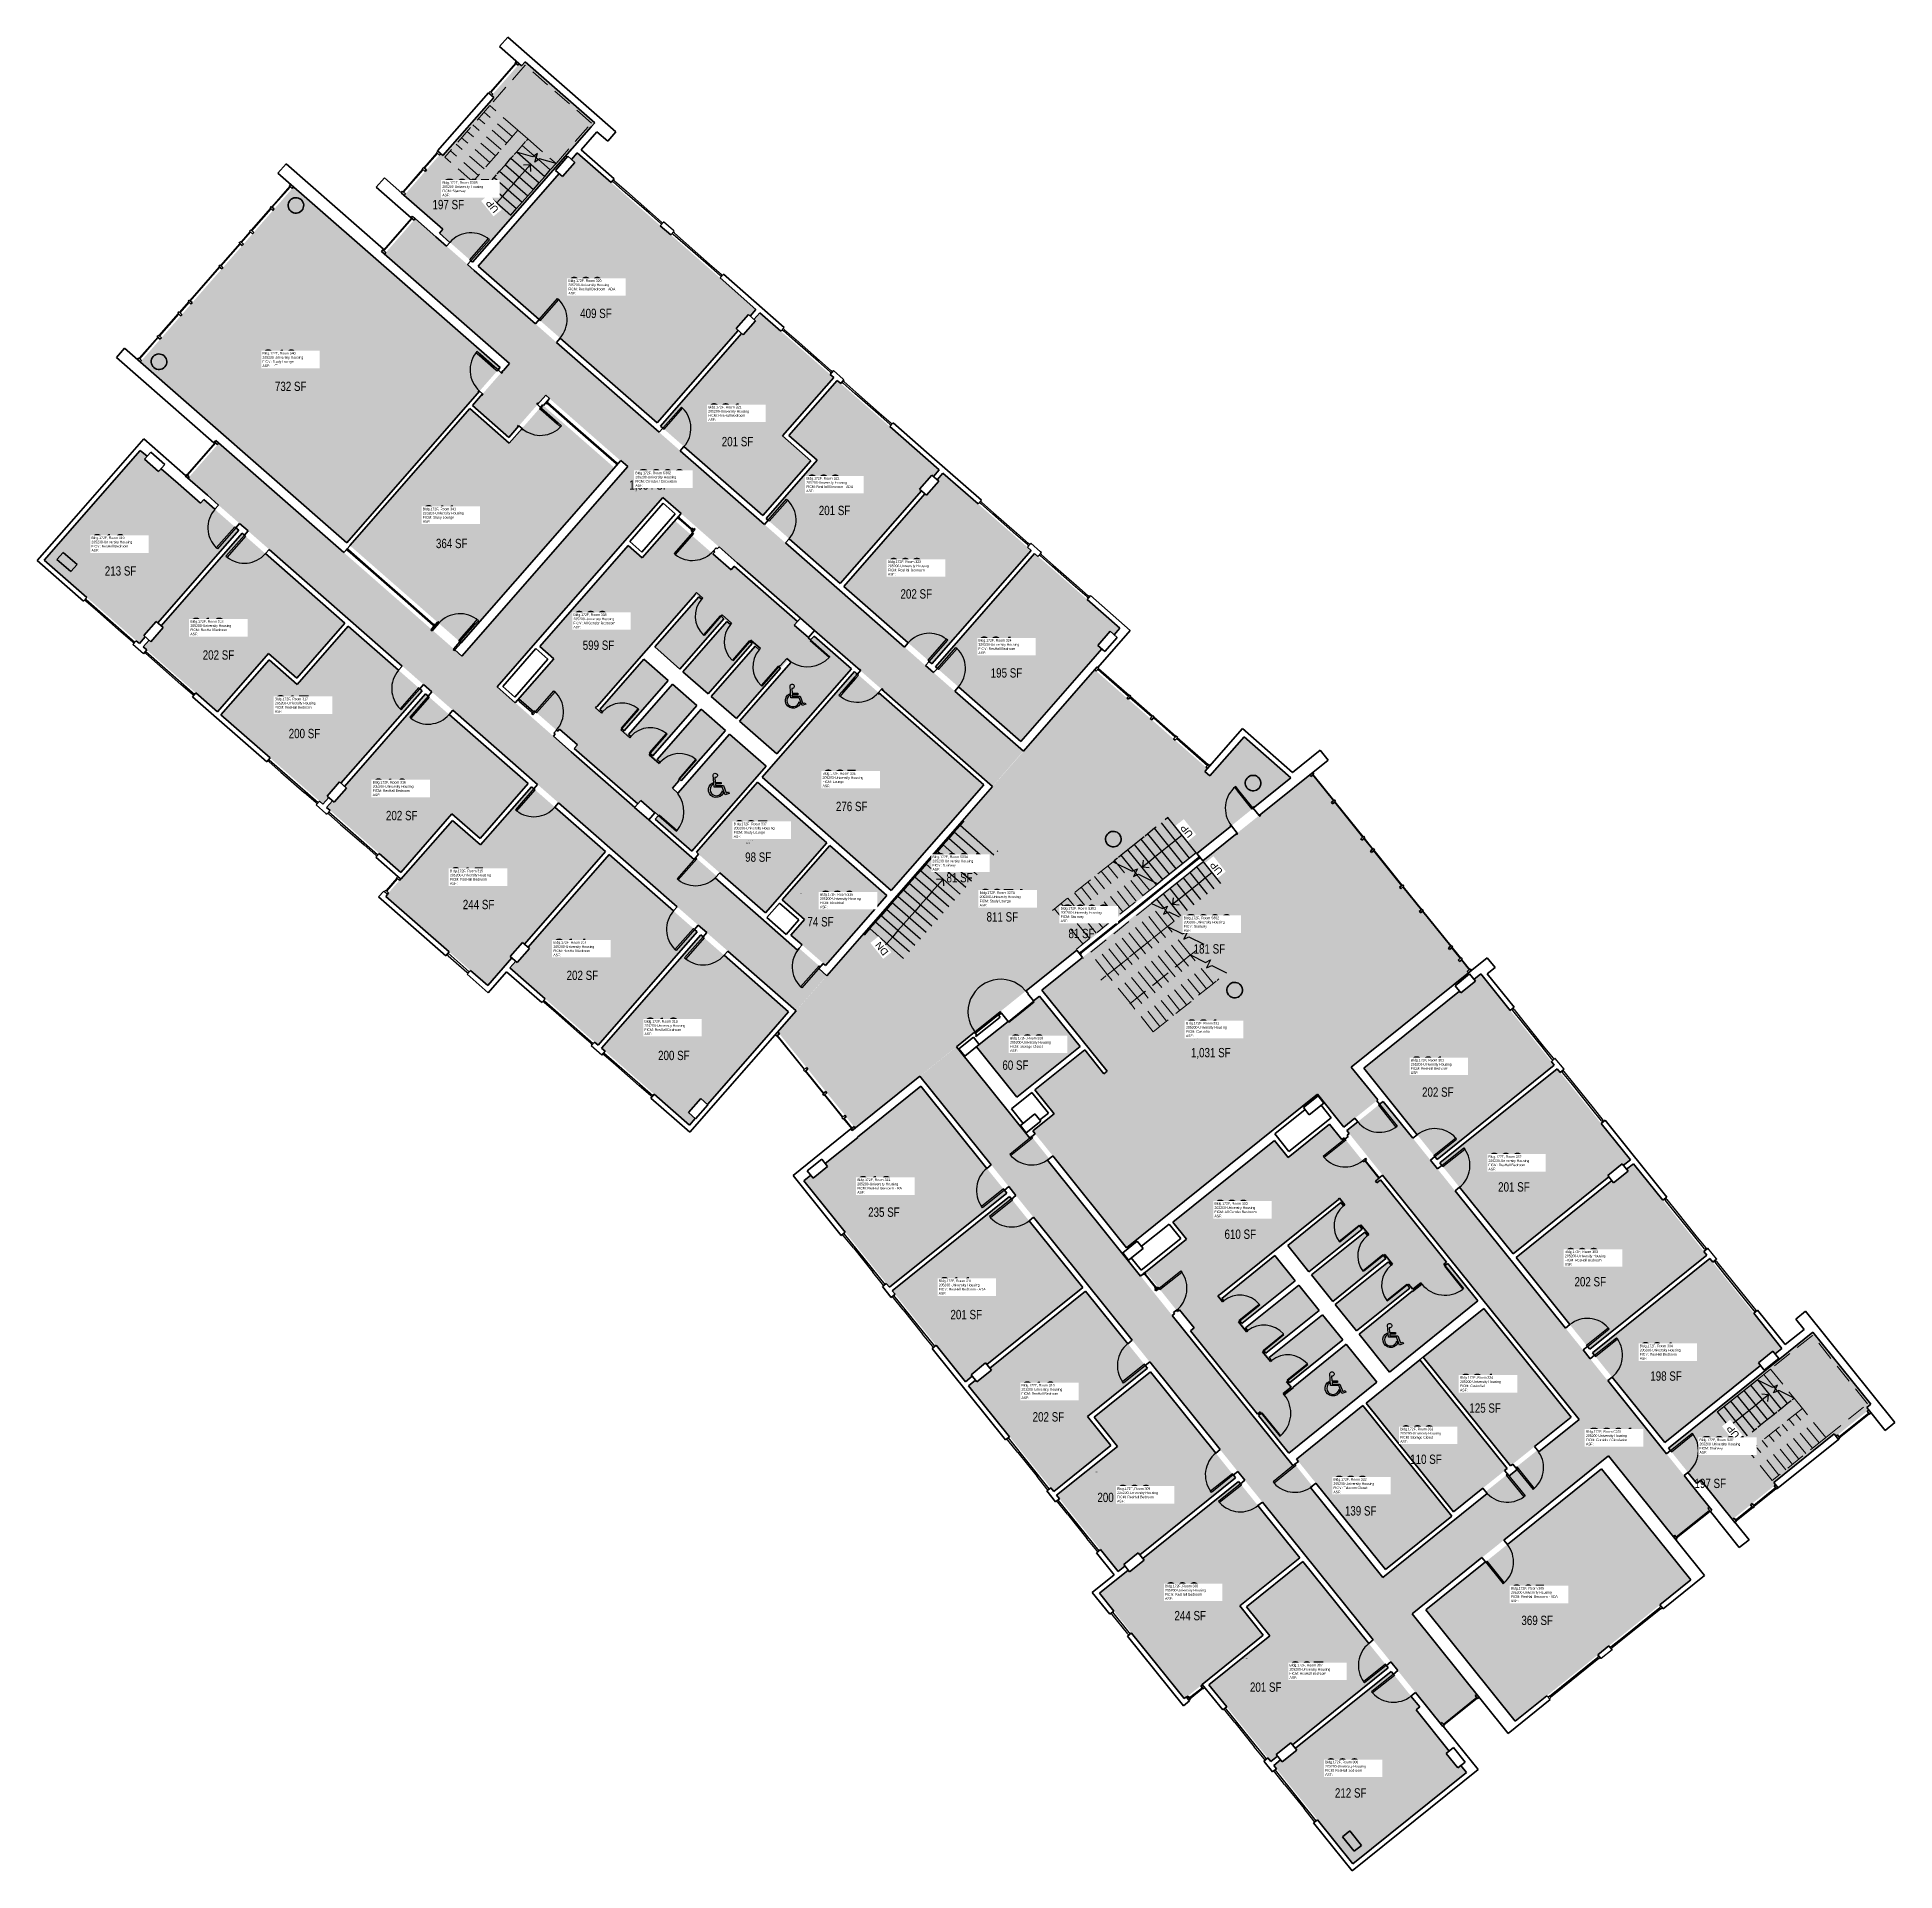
# Model space of a CAD drawing. Header units: inches. Extents: x 69234239 to 69236626, y 27656166 to 27658522.
import ezdxf
from ezdxf.enums import TextEntityAlignment as Align

# ---------------------------------------------------------------- set-up
doc = ezdxf.new("R2010")
doc.units = ezdxf.units.IN
doc.header["$LTSCALE"] = 100
doc.header["$MEASUREMENT"] = 0
doc.linetypes.add('DASHED2', pattern=[0.375, 0.25, -0.125])
doc.layers.get('0').update_dxf_attribs({"linetype": 'CONTINUOUS'})
for name, color, linetype in [('A-COLS', 5, 'CONTINUOUS'), ('A-DOOR', 2, 'CONTINUOUS'), ('A-FLOR', 3, 'CONTINUOUS'), ('A-GLAZ', 1, 'CONTINUOUS'), ('A-IDEN-ICON', 4, 'CONTINUOUS'), ('A-IDEN-RNUM', 7, 'CONTINUOUS'), ('A-IDEN-SNUM', 4, 'CONTINUOUS'), ('A-IDEN-VNUM', 4, 'CONTINUOUS'), ('A-WALL', 5, 'CONTINUOUS'), ('AREA-TEXT', 3, 'CONTINUOUS'), ('Rooms-Category-Color', 7, 'CONTINUOUS'), ('Rooms-College-Color', 7, 'CONTINUOUS'), ('Rooms-Department-Color', 7, 'CONTINUOUS'), ('Rooms-Division-Color', 7, 'CONTINUOUS'), ('Rooms-Information', 7, 'CONTINUOUS')]:
    doc.layers.add(name, color=color, linetype=linetype)
doc.styles.add('Arial', font='arial.ttf')
doc.styles.add('CP_AREA', font='arial.ttf', dxfattribs={"height": 15})
doc.styles.add('CP_ROOMSNUMBER', font='arial.ttf', dxfattribs={"height": 1})
doc.styles.add('CP_ROOMVNUMBER', font='arial.ttf', dxfattribs={"width": 0.85, "height": 0.075})

# ---------------------------------------------------------------- blocks, each defined once
blk = doc.blocks.new('B2 ELEVATOR DOOR UPPER LEVELS - 14_Elevator Door_3_-6_ x 7_-0_-6107153-LEVEL 3')
at = {"layer": 'A-DOOR', "color": 7}
for p, q in [((0, -4.125), (-21, -4.125)), ((-21, -4.125), (-21, -5.125)), ((-21, -5.125), (0, -5.125)), ((21, -4.125), (0, -4.125)), ((0, -4.125), (0, -5.125)), ((0, -5.125), (0, -4.125)), ((0, -5.125), (21, -5.125)), ((21, -5.125), (21, -4.125))]:
    blk.add_line(p, q, dxfattribs=at)
blk = doc.blocks.new('Single-Flush Vision - 36_ x 84_-3807650-LEVEL 3')
at = {"layer": 'A-DOOR'}
for p, q in [((16, 2.9375), (16, 38.9375)), ((18, 38.9375), (16, 38.9375)), ((18, 2.9375), (18, 38.9375)), ((18, 2.9375), (16, 2.9375))]:
    blk.add_line(p, q, dxfattribs=at)
at = {"layer": 'A-DOOR', "lineweight": 25}
blk.add_arc((18, 2.9375), 36, 90, 180, dxfattribs=at)
blk = doc.blocks.new('Single-Flush Vision - 36_ x 84_ - 90 MIN-2273797-LEVEL 3')
at = {"layer": 'A-DOOR'}
for p, q in [((16, -3.25), (16, -39.25)), ((18, -3.25), (16, -3.25)), ((18, -3.25), (18, -39.25)), ((18, -39.25), (16, -39.25))]:
    blk.add_line(p, q, dxfattribs=at)
at = {"layer": 'A-DOOR', "lineweight": 25}
blk.add_arc((18, -3.25), 36, 180, 270, dxfattribs=at)
blk = doc.blocks.new('08_Single-Flush - 08_Single-Flush_3_-0_ x 7_-0_-5597139-LEVEL 3')
at = {"layer": 'A-DOOR', "color": 7}
for p, q in [((16, -3.6), (16, -39.6)), ((18, -3.6), (16, -3.6)), ((18, -3.6), (18, -39.6)), ((18, -39.6), (16, -39.6))]:
    blk.add_line(p, q, dxfattribs=at)
at = {"layer": 'A-DOOR', "lineweight": 25}
blk.add_arc((18, -3.6), 36, 180, 266.8153, dxfattribs=at)
blk = doc.blocks.new('08_Single-Flush - 08_Single-Flush_3_-0_ x 7_-0_-5597140-LEVEL 3')
at = {"layer": 'A-DOOR', "color": 7}
for p, q in [((16, 3.6), (16, 39.6)), ((18, 39.6), (16, 39.6)), ((18, 3.6), (18, 39.6)), ((18, 3.6), (16, 3.6))]:
    blk.add_line(p, q, dxfattribs=at)
at = {"layer": 'A-DOOR', "lineweight": 25}
blk.add_arc((18, 3.6), 36, 93.1847, 180, dxfattribs=at)
blk = doc.blocks.new('08_Single-Flush - 08_Single-Flush_3_-0_ x 7_-0_ 45 MIN-2224422-LEVEL 3')
at = {"layer": 'A-DOOR', "color": 7}
for p, q in [((16, -2.9), (16, -38.9)), ((18, -2.9), (16, -2.9)), ((18, -2.9), (18, -38.9)), ((18, -38.9), (16, -38.9))]:
    blk.add_line(p, q, dxfattribs=at)
at = {"layer": 'A-DOOR', "lineweight": 25}
blk.add_arc((18, -2.9), 36, 180, 266.8153, dxfattribs=at)
blk = doc.blocks.new('08_Single-Flush - 08_Single-Flush_3_-0_ x 7_-0_ 45 MIN-2224386-LEVEL 3')
at = {"layer": 'A-DOOR', "color": 7}
for p, q in [((16, 2.9), (16, 38.9)), ((18, 38.9), (16, 38.9)), ((18, 2.9), (18, 38.9)), ((18, 2.9), (16, 2.9))]:
    blk.add_line(p, q, dxfattribs=at)
at = {"layer": 'A-DOOR', "lineweight": 25}
blk.add_arc((18, 2.9), 36, 93.1847, 180, dxfattribs=at)
blk = doc.blocks.new('Single-Flush Vision - 36_ x 84_ - 90 MIN-2273798-LEVEL 3')
at = {"layer": 'A-DOOR'}
for p, q in [((16, 3.25), (16, 39.25)), ((18, 39.25), (16, 39.25)), ((18, 3.25), (18, 39.25)), ((18, 3.25), (16, 3.25))]:
    blk.add_line(p, q, dxfattribs=at)
at = {"layer": 'A-DOOR', "lineweight": 25}
blk.add_arc((18, 3.25), 36, 90, 180, dxfattribs=at)
blk = doc.blocks.new('Single-Flush Vision - 36_ x 84_-2222899-LEVEL 3')
at = {"layer": 'A-DOOR'}
for p, q in [((16, -2.9375), (16, -38.9375)), ((18, -2.9375), (16, -2.9375)), ((18, -2.9375), (18, -38.9375)), ((18, -38.9375), (16, -38.9375))]:
    blk.add_line(p, q, dxfattribs=at)
at = {"layer": 'A-DOOR', "lineweight": 25}
blk.add_arc((18, -2.9375), 36, 180, 270, dxfattribs=at)
blk = doc.blocks.new('ELEVATOR FIRE DOOR - 3_-6_ x 7_-0_-4060432-LEVEL 3')
at = {"layer": 'A-DOOR', "color": 7}
for p, q in [((20.9, -0.1), (62.9, -0.1)), ((20.9, -2.1), (20.9, -0.1)), ((62.9, -2.1), (20.9, -2.1)), ((62.9, -0.1), (62.9, -2.1))]:
    blk.add_line(p, q, dxfattribs=at)
at = {"layer": 'A-DOOR', "lineweight": 25}
blk.add_arc((20.9, -1.4), 42, 175.5033, 359.0353, dxfattribs=at)
blk = doc.blocks.new('08_Single-Flush - 08_Single-Flush_3_-0_ x 7_-0_-3393117-LEVEL 3')
at = {"layer": 'A-DOOR', "color": 7}
for p, q in [((16, -2.5), (16, -38.4)), ((18, -2.5), (16, -2.5)), ((18, -2.5), (18, -38.4)), ((18, -38.4), (16, -38.4))]:
    blk.add_line(p, q, dxfattribs=at)
at = {"layer": 'A-DOOR', "lineweight": 25}
blk.add_arc((18, -2.5), 36, 180, 266.8153, dxfattribs=at)
blk = doc.blocks.new('08_Single-Flush - 08_Single-Flush_3_-0_ x 7_-0_-3393118-LEVEL 3')
at = {"layer": 'A-DOOR', "color": 7}
for p, q in [((16, 2.5), (16, 38.4)), ((18, 38.4), (16, 38.4)), ((18, 2.5), (18, 38.4)), ((18, 2.5), (16, 2.5))]:
    blk.add_line(p, q, dxfattribs=at)
at = {"layer": 'A-DOOR', "lineweight": 25}
blk.add_arc((18, 2.5), 36, 93.1847, 180, dxfattribs=at)
blk = doc.blocks.new('Panel Door - Panel Door_2_-9_ x 7_-8_-4517476-LEVEL 3')
at = {"layer": 'A-DOOR', "color": 7}
for p, q in [((15.5, -1.1), (15.5, -34)), ((16.5, -1.1), (15.5, -1.1)), ((16.5, -1.1), (16.5, -34)), ((16.5, -34), (15.5, -34))]:
    blk.add_line(p, q, dxfattribs=at)
at = {"layer": 'A-DOOR', "lineweight": 25}
blk.add_arc((16.5, -1.1), 33, 180, 268.2635, dxfattribs=at)
blk = doc.blocks.new('Panel Door - Panel Door_2_-9_ x 7_-8_-4517478-LEVEL 3')
at = {"layer": 'A-DOOR', "color": 7}
for p, q in [((15.5, 1.1), (15.5, 34)), ((16.5, 34), (15.5, 34)), ((16.5, 1.1), (16.5, 34)), ((16.5, 1.1), (15.5, 1.1))]:
    blk.add_line(p, q, dxfattribs=at)
at = {"layer": 'A-DOOR', "lineweight": 25}
blk.add_arc((16.5, 1.1), 33, 91.7365, 180, dxfattribs=at)
blk = doc.blocks.new('Panel Door - Panel Door_3_-2_ x 7_-8_-4517477-LEVEL 3')
at = {"layer": 'A-DOOR', "color": 7}
for p, q in [((18, 1.1), (18, 39)), ((19, 39), (18, 39)), ((19, 1.1), (19, 39)), ((19, 1.1), (18, 1.1))]:
    blk.add_line(p, q, dxfattribs=at)
at = {"layer": 'A-DOOR', "lineweight": 25}
blk.add_arc((19, 1.1), 38, 91.508, 180, dxfattribs=at)
blk = doc.blocks.new('Panel Door - Panel Door_3_-2_ x 7_-8_-4517475-LEVEL 3')
at = {"layer": 'A-DOOR', "color": 7}
for p, q in [((18, -1.1), (18, -39)), ((19, -1.1), (18, -1.1)), ((19, -1.1), (19, -39)), ((19, -39), (18, -39))]:
    blk.add_line(p, q, dxfattribs=at)
at = {"layer": 'A-DOOR', "lineweight": 25}
blk.add_arc((19, -1.1), 38, 180, 268.492, dxfattribs=at)
blk = doc.blocks.new('Panel Door - Panel Door_3_-2_ x 7_-8_-V58-LEVEL 3')
at = {"layer": 'A-DOOR', "color": 7}
for p, q in [((18, 8.3), (18, 39)), ((19, 39), (18, 39)), ((19, 8.3), (19, 39))]:
    blk.add_line(p, q, dxfattribs=at)
at = {"layer": 'A-DOOR', "lineweight": 25}
blk.add_arc((19, 1.1), 38, 91.508, 168.978, dxfattribs=at)
blk = doc.blocks.new('Panel Door - Panel Door_3_-2_ x 7_-8_-V59-LEVEL 3')
at = {"layer": 'A-DOOR', "color": 7}
for p, q in [((18, -6.3), (18, -39)), ((19, -6.3), (19, -39)), ((19, -39), (18, -39))]:
    blk.add_line(p, q, dxfattribs=at)
at = {"layer": 'A-DOOR', "lineweight": 25}
for start, end in [(180, 181.2209), (187.9472, 268.492)]:
    blk.add_arc((19, -1.1), 38, start, end, dxfattribs=at)
blk = doc.blocks.new('CPHC')
for points in [[(10, 11), (10, 10), (6.4, 10), (6.4, 9), (11.5, 9), (13.3, 4.3), (14.8, 4.9), (15.2, 3.9), (12.7, 3), (10.8, 8), (5.5, 8), (5, 15.8, -2.310496), (6.1, 14.1), (6.3, 11)], [(4.7, 9.6, 1.506288), (10.9, 5.7), (11.5, 4.2, -1.382884), (4.6, 10.7)]]:
    blk.add_lwpolyline(points, format="xyb", close=True)

msp = doc.modelspace()

# ---------------------------------------------------------------- hatches: boundary and pattern name
at = {"layer": 'Rooms-Category-Color', "true_color": 0xadadad}
for points in [[(69234760.7, 27658275.9), (69234756.2, 27658270.7), (69234799, 27658233.2), (69234799.5, 27658233.8), (69234903.7, 27658352.7), (69234919.5, 27658370.8), (69234926.9, 27658379.3), (69234927, 27658379.3), (69234927, 27658379.4), (69234929.1, 27658381.8), (69234955.9, 27658412.4), (69234866.4, 27658490.8), (69234861.9, 27658485.6), (69234859, 27658488.2), (69234823.4, 27658447.6), (69234826.3, 27658445), (69234760.8, 27658370.2), (69234757.9, 27658372.7), (69234711.1, 27658319.3), (69234753.2, 27658282.4), (69234753.2, 27658282.4)], [(69234685.7, 27658243.8), (69234846.1, 27658103.3), (69234798.7, 27658049.2), (69234845.4, 27658008.2), (69234892.9, 27658062.4), (69234989, 27657978.2), (69234989.4, 27657978.7), (69234998.4, 27657970.8), (69234994, 27657965.8), (69234789.1, 27657731.8), (69234785.1, 27657727.2), (69234776.1, 27657735.1), (69234776.2, 27657735.2), (69234637.6, 27657856.6), (69234633.6, 27657860.1), (69234633.6, 27657860.1), (69234631.3, 27657862.1), (69234483.8, 27657991.3), (69234472.9, 27658000.8), (69234433.3, 27657955.6), (69234458.1, 27657933.8), (69234458.1, 27657933.8), (69234505.4, 27657892.4), (69234641.7, 27657773.1), (69234741, 27657686.1), (69234877.2, 27657566.8), (69234976.9, 27657479.5), (69235094.6, 27657376.4), (69235214.5, 27657271.5), (69235254, 27657316.6), (69235244.4, 27657325), (69235246.4, 27657327.3), (69235217.6, 27657352.5), (69235215.6, 27657350.2), (69235200.2, 27657363.7), (69235171.3, 27657389), (69235171.3, 27657389), (69235111.4, 27657441.5), (69235113.4, 27657443.7), (69235084.6, 27657468.9), (69235082.6, 27657466.7), (69235080.6, 27657468.5), (69235080.6, 27657468.5), (69235007.2, 27657532.8), (69234926, 27657603.8), (69234925.6, 27657604.2), (69234925.6, 27657604.2), (69234902.3, 27657624.6), (69234854.2, 27657666.8), (69234853.7, 27657667.1), (69234851.8, 27657668.8), (69234830.3, 27657687.7), (69234878, 27657742.2), (69234878, 27657742.2), (69234995.2, 27657876.1), (69235043.2, 27657930.9), (69235064.8, 27657912), (69235067.5, 27657909.6), (69235071.5, 27657906.2), (69235115.2, 27657867.8), (69235138.9, 27657847.1), (69235138.9, 27657847.1), (69235248.1, 27657751.5), (69235291.6, 27657713.4), (69235467, 27657559.8), (69235506.5, 27657605), (69235386.6, 27657710), (69235268.9, 27657813.1), (69235169.2, 27657900.4), (69235033.4, 27658019.3), (69234801.2, 27658222.7), (69234801.1, 27658222.7), (69234797.9, 27658225.5), (69234751.9, 27658265.8), (69234751.9, 27658265.8), (69234744.4, 27658272.4), (69234725.3, 27658289.1)], [(69234859.3, 27657673.5), (69234908.3, 27657630.7), (69234910.6, 27657633.3), (69234933.5, 27657613.2), (69234929.5, 27657608.6), (69235011.1, 27657537.2), (69235015, 27657541.7), (69235033.1, 27657525.9), (69235033.5, 27657526.3), (69235037.8, 27657522.5), (69235033.5, 27657517.5), (69235080.5, 27657476.4), (69235176.2, 27657585.6), (69235129.1, 27657626.8), (69235062.8, 27657551.1), (69235055.8, 27657557.3), (69235064.1, 27657566.8), (69235063.5, 27657567.4), (69235064.9, 27657569), (69235067.1, 27657567), (69235123.7, 27657631.6), (69235092.5, 27657658.9), (69235035.9, 27657594.3), (69235030.5, 27657599.1), (69235087, 27657663.7), (69235055.8, 27657691), (69234999.2, 27657626.5), (69234993.8, 27657631.2), (69235050.3, 27657695.8), (69235019.1, 27657723.1), (69234961.9, 27657657.8), (69234957.9, 27657661.2), (69234982.3, 27657689.1), (69235061.8, 27657779.9), (69235061.4, 27657780.2), (69235085.5, 27657806.9), (69235089.5, 27657803.5), (69235032.9, 27657738.9), (69235065.3, 27657710.6), (69235121.8, 27657775.2), (69235125.8, 27657771.7), (69235069.2, 27657707.1), (69235101.6, 27657678.8), (69235158.1, 27657743.4), (69235162.1, 27657739.9), (69235105.5, 27657675.4), (69235137.9, 27657647), (69235194.4, 27657711.6), (69235204.5, 27657722.6), (69235208.2, 27657719.4), (69235141.8, 27657643.6), (69235190, 27657601.4), (69235285.7, 27657710.7), (69235237.6, 27657752.9), (69235233.3, 27657748), (69235230.1, 27657750.7), (69235230.4, 27657751.1), (69235212.3, 27657766.9), (69235216.4, 27657771.5), (69235135.1, 27657842.6), (69235131, 27657838), (69235107.4, 27657858.8), (69235058.8, 27657901.3), (69235017, 27657853.5), (69234998.9, 27657869.3), (69234885.2, 27657739.4), (69234903.2, 27657723.6)], [(69235530.5, 27657298.1), (69235530.9, 27657297.7), (69235587.4, 27657227.4), (69235589.7, 27657224.5), (69235589.7, 27657224.5), (69235614.3, 27657193.9), (69235610.2, 27657190.6), (69235585.6, 27657221.3), (69235521.5, 27657169.8), (69235546.2, 27657139.1), (69235531.2, 27657127.1), (69235518.7, 27657117.1), (69235521.1, 27657114.1), (69235545.1, 27657084.3), (69235639.3, 27656967), (69235689.4, 27657007.3), (69235691.4, 27657008.9), (69235823.1, 27657114.8), (69235824.2, 27657115.6), (69235865.3, 27657148.6), (69235882.6, 27657162.6), (69235884.6, 27657164.2), (69235886.3, 27657162.2), (69235893.4, 27657153.4), (69235907.8, 27657135.4), (69235909.5, 27657133.3), (69235918.5, 27657122.1), (69235961.9, 27657156.9), (69235928, 27657199.1), (69236060.1, 27657305.3), (69236078.8, 27657320.3), (69236080.5, 27657321.7), (69236080.2, 27657322.1), (69235876.1, 27657576), (69235861.1, 27657563.8), (69235860.4, 27657563.3), (69235857.9, 27657561.3), (69235737.1, 27657464.2), (69235819.4, 27657361.7), (69235665.1, 27657237.7), (69235582.7, 27657340.1)], [(69235429.1, 27657516.3), (69235474, 27657477.1), (69235345.6, 27657330.5), (69235300.8, 27657369.8), (69235429.1, 27657516.3)], [(69235729.5, 27657473.5), (69235692.4, 27657519.7), (69235538.1, 27657395.7), (69235575.2, 27657349.5)], [(69235252.5, 27657329.8), (69235331.3, 27657419.7), (69235258, 27657483.9), (69235196.6, 27657413.9), (69235225.5, 27657388.6), (69235208, 27657368.7), (69235221.5, 27657356.9), (69235250.3, 27657331.7)], [(69235737.1, 27657464.2), (69235819.4, 27657361.7), (69235665, 27657237.6), (69235582.7, 27657340.1)], [(69235420.6, 27657225), (69235373.8, 27657187.4), (69235492.6, 27657039.6), (69235590.3, 27656918.1), (69235673.7, 27656814.3), (69235786.8, 27656673.6), (69235869.4, 27656570.8), (69235983, 27656429.5), (69236021.6, 27656381.5), (69236044, 27656353.6), (69236090.7, 27656391.2), (69236006, 27656496.6), (69236017.4, 27656505.8), (69236246.8, 27656690.2), (69236258.3, 27656699.4), (69236343, 27656594), (69236389.3, 27656631.1), (69236389.8, 27656631.5), (69236372.3, 27656653.3), (69236366.8, 27656660.1), (69236327.7, 27656708.7), (69236325.1, 27656712), (69236325, 27656712.1), (69236230.5, 27656829.7), (69236132.1, 27656952.1), (69236034.4, 27657073.6), (69235969, 27657155.1), (69235922.2, 27657117.5), (69235925.6, 27657113.3), (69235961, 27657069.3), (69235970.1, 27657058), (69236102.9, 27656892.7), (69236217, 27656750.8), (69236220.7, 27656746.1), (69236168.9, 27656704.6), (69236167.1, 27656706.9), (69236139, 27656684.3), (69236140.9, 27656682), (69236130.6, 27656673.7), (69236128.7, 27656676), (69236100.6, 27656653.5), (69236102.5, 27656651.2), (69236053.5, 27656611.8), (69235973.1, 27656547.1), (69235968.4, 27656543.4), (69235876.4, 27656657.9), (69235878.7, 27656659.8), (69235854.8, 27656689.6), (69235852.4, 27656687.7), (69235850.6, 27656690), (69235716.9, 27656856.4), (69235697.7, 27656880.2), (69235661.2, 27656925.7), (69235657.9, 27656929.8), (69235662.5, 27656933.6), (69235661.9, 27656934.3), (69235655.6, 27656932.6), (69235637.4, 27656955.2), (69235538.2, 27657078.7), (69235540.5, 27657080.6), (69235515.9, 27657111.3), (69235513.5, 27657109.4), (69235502.1, 27657123.6), (69235484.9, 27657145), (69235482.6, 27657147.8), (69235482.6, 27657147.9), (69235430.6, 27657212.5)], [(69235663.9, 27656935.9), (69235704.7, 27656885.1), (69235707.4, 27656887.3), (69235726.2, 27656863.9), (69235721.5, 27656860.1), (69235847.5, 27656703.2), (69235960.7, 27656794.2), (69235921.5, 27656842.9), (69235853.1, 27656787.9), (69235848.6, 27656793.5), (69235917, 27656848.5), (69235891, 27656880.9), (69235822.6, 27656825.9), (69235818.1, 27656831.5), (69235886.5, 27656886.5), (69235860.5, 27656918.9), (69235792.1, 27656863.9), (69235787.5, 27656869.5), (69235855.9, 27656924.5), (69235829.9, 27656956.9), (69235761.5, 27656901.9), (69235758.2, 27656906), (69235786.3, 27656928.5), (69235883.3, 27657006.5), (69235883, 27657006.9), (69235911.3, 27657029), (69235914.6, 27657025), (69235846.3, 27656970), (69235873.5, 27656936.1), (69235941.9, 27656991), (69235945.2, 27656987), (69235876.8, 27656932), (69235904.1, 27656898.1), (69235972.4, 27656953), (69235975.7, 27656949), (69235907.4, 27656894), (69235934.6, 27656860.1), (69236003, 27656915.1), (69236006.3, 27656911), (69235937.9, 27656856), (69235977.1, 27656807.3), (69236090.6, 27656898.6), (69235965.5, 27657054.3), (69235960.7, 27657050.4), (69235958.9, 27657052.7), (69235963.2, 27657056.1), (69235945.2, 27657078.5), (69235943.7, 27657077.2), (69235918.6, 27657108.4), (69235915.9, 27657106.2), (69235900.1, 27657125.8), (69235847, 27657083.1), (69235829.4, 27657104.9), (69235698.7, 27656999.9), (69235716.2, 27656978)], [(69236164.3, 27656712.2), (69236210.5, 27656749.4), (69236098.3, 27656889), (69236020.2, 27656826.2), (69236132.4, 27656686.6), (69236134.4, 27656688.2)], [(69236335.5, 27656709.5), (69236371.9, 27656664.2), (69236377.2, 27656668.5), (69236382.7, 27656661.7), (69236417.8, 27656618), (69236419.8, 27656619.6), (69236473.1, 27656662.5), (69236470.7, 27656665.5), (69236548.2, 27656727.8), (69236550.7, 27656724.8), (69236592.7, 27656758.6), (69236590.3, 27656761.6), (69236595.7, 27656765.9), (69236521.1, 27656858.7), (69236491.7, 27656835.1), (69236489.7, 27656833.4), (69236489.7, 27656833.4), (69236489.2, 27656833), (69236477.8, 27656823.9), (69236459.1, 27656808.8), (69236336.1, 27656710)], [(69235883.3, 27656663.5), (69235971.7, 27656553.5), (69236049.8, 27656616.3), (69236057, 27656622.1), (69236055.1, 27656624.5), (69235942.9, 27656764.1), (69235857.5, 27656695.5), (69235859.3, 27656693.3)]]:
    msp.add_hatch(color=253, dxfattribs=at).paths.add_polyline_path(points)
at = {"layer": 'Rooms-Category-Color', "true_color": 0x728ef3}
for points in [[(69234805.9, 27658228.2), (69235036, 27658026.7), (69235140.2, 27658145.6), (69235137.6, 27658147.9), (69235153.4, 27658166), (69235155.5, 27658164.1), (69235163, 27658172.6), (69234933.4, 27658373.8), (69234925.9, 27658365.2), (69234930.1, 27658361.5), (69234914.3, 27658343.4), (69234910.1, 27658347.1)], [(69234474.8, 27658015), (69234477, 27658013.1), (69234478.9, 27658011.5), (69234491.7, 27658000.3), (69234637.2, 27657872.8), (69234695.9, 27657939.9), (69234793, 27658050.7), (69234834.2, 27658097.8), (69234675.9, 27658236.4), (69234674, 27658238.1), (69234671.8, 27658240), (69234569, 27658330.1), (69234372, 27658105.1)], [(69235040.4, 27658022.8), (69235171.7, 27657907.8), (69235233.4, 27657978.2), (69235197.1, 27658010), (69235262.9, 27658085.1), (69235167.9, 27658168.4), (69235160.4, 27658159.8), (69235162.4, 27658158), (69235148.7, 27658142.4), (69235146.6, 27658140), (69235144.6, 27658141.8)], [(69235176.2, 27657903.9), (69235271.4, 27657820.5), (69235375.6, 27657939.5), (69235373.1, 27657941.7), (69235388.8, 27657959.7), (69235388.9, 27657959.7), (69235391, 27657957.9), (69235398.4, 27657966.5), (69235267.4, 27658081.3), (69235205.4, 27658010.5), (69235241.7, 27657978.8)], [(69234784.1, 27657744.3), (69234981.1, 27657969.2), (69234888.9, 27658049.9), (69234845.9, 27658000.8), (69234795.2, 27658045.2), (69234699.9, 27657936.4), (69234700.1, 27657936.2), (69234641.4, 27657869.2)], [(69234380.7, 27657983.9), (69234372, 27657991.4), (69234248.6, 27657850.5), (69234371, 27657743.3), (69234378.4, 27657751.9), (69234376.5, 27657753.6), (69234390.1, 27657769.2), (69234392.3, 27657771.7), (69234394.3, 27657769.9), (69234498.4, 27657888.9), (69234453.4, 27657928.3), (69234449.3, 27657923.7), (69234420.7, 27657948.8), (69234420.7, 27657948.8), (69234398.7, 27657968), (69234395.5, 27657964.3), (69234377.4, 27657980.1)], [(69235275.9, 27657816.6), (69235389.2, 27657717.4), (69235516.6, 27657863), (69235403.3, 27657962.2), (69235395.8, 27657953.6), (69235395.8, 27657953.6), (69235397.8, 27657951.8), (69235384.2, 27657936.2), (69235382.1, 27657933.8), (69235380, 27657935.6)], [(69234471.1, 27657655.6), (69234536.8, 27657730.7), (69234572.9, 27657699), (69234634.7, 27657769.5), (69234502.8, 27657885), (69234398.7, 27657766.1), (69234401.3, 27657763.8), (69234385.5, 27657745.7), (69234383.3, 27657747.6), (69234375.8, 27657739)], [(69235503.3, 27657617.5), (69235558.1, 27657680.1), (69235591.8, 27657718.5), (69235593.4, 27657720.4), (69235593.4, 27657720.4), (69235594.4, 27657721.6), (69235607.4, 27657736.4), (69235602.2, 27657741), (69235618, 27657759.1), (69235623.2, 27657754.5), (69235630.7, 27657763.1), (69235521.1, 27657859.1), (69235393.6, 27657713.5)], [(69234537.4, 27657722.4), (69234475.5, 27657651.8), (69234606.5, 27657537.1), (69234614, 27657545.6), (69234611.9, 27657547.4), (69234625.6, 27657563), (69234627.7, 27657565.5), (69234629.8, 27657563.7), (69234734, 27657682.6), (69234639.1, 27657765.7), (69234573.5, 27657690.7)], [(69235746.2, 27657573.3), (69235739.8, 27657578.9), (69235743.1, 27657582.7), (69235598.5, 27657709.3), (69235429.1, 27657516.3), (69235474, 27657477.1), (69235345.6, 27657330.5), (69235300.8, 27657369.7), (69235191, 27657244.5), (69235290.6, 27657120.7), (69235575.2, 27657349.5), (69235538.1, 27657395.7), (69235692.4, 27657519.7), (69235729.5, 27657473.5), (69235850.4, 27657570.7), (69235790.1, 27657623.5)], [(69234706.7, 27657449.3), (69234772.4, 27657524.4), (69234808.5, 27657492.8), (69234870.2, 27657563.3), (69234738.4, 27657678.7), (69234634.2, 27657559.8), (69234636.8, 27657557.6), (69234621, 27657539.5), (69234618.9, 27657541.3), (69234611.4, 27657532.8), (69234704.8, 27657450.9)], [(69235165.2, 27657565.1), (69235118.1, 27657511.3), (69235086.4, 27657475.2), (69235088.5, 27657473.3), (69235117.3, 27657448.1), (69235175.2, 27657397.4), (69235191, 27657415.3), (69235192.7, 27657417.3), (69235192.7, 27657417.4), (69235254.1, 27657487.4)], [(69234772.9, 27657516.1), (69234706.8, 27657440.6), (69234706.5, 27657440.8), (69234689.4, 27657421.3), (69234689.7, 27657421), (69234687.4, 27657418.4), (69234818.3, 27657303.8), (69234839.8, 27657328.4), (69234849.5, 27657339.4), (69234847.4, 27657341.2), (69234863.2, 27657359.3), (69234865.8, 27657357), (69234969.9, 27657476), (69234874.6, 27657559.4), (69234809, 27657484.5)], [(69234856.4, 27657333.3), (69234854.4, 27657335.1), (69234846.9, 27657326.6), (69234960.2, 27657227.3), (69235087.6, 27657372.9), (69234974.3, 27657472.1), (69234870.2, 27657353.2), (69234872.2, 27657351.4)], [(69235188.2, 27657251.1), (69235204.9, 27657270.2), (69235092.1, 27657369), (69234964.6, 27657223.5), (69235077.5, 27657124.6), (69235084.9, 27657133.2), (69235076.5, 27657140.6), (69235092.3, 27657158.7), (69235100.8, 27657151.2), (69235180.5, 27657242.4), (69235182.5, 27657244.6), (69235182.5, 27657244.6)], [(69236188.8, 27657201.5), (69236094.5, 27657318.9), (69236091.6, 27657316.6), (69236089.3, 27657314.7), (69236087.3, 27657313.2), (69236085.6, 27657311.8), (69236087.6, 27657309.4), (69236068.9, 27657294.4), (69236066.9, 27657296.8), (69235943.9, 27657197.9), (69235972.8, 27657161.9), (69236038.2, 27657080.5)], [(69235527.5, 27657290.4), (69235446.4, 27657225.2), (69235498.4, 27657160.5), (69235514.9, 27657173.8), (69235579.5, 27657225.6)], [(69236257.4, 27657059.8), (69236260, 27657061.8), (69236276.1, 27657074.8), (69236277.7, 27657072.9), (69236286.5, 27657080), (69236192.5, 27657196.9), (69236041.9, 27657075.9), (69236135.9, 27656959), (69236258.9, 27657057.9)], [(69235334.5, 27656916.3), (69235485.2, 27657037.3), (69235374.9, 27657174.5), (69235354.2, 27657157.9), (69235296.4, 27657111.4), (69235293.5, 27657109.1), (69235293.8, 27657108.7), (69235291.5, 27657106.9), (69235252.1, 27657075.2), (69235255.1, 27657071.4), (69235236.4, 27657056.4), (69235233.4, 27657060.1), (69235224.6, 27657053.1)], [(69236283.6, 27657065.5), (69236264.9, 27657050.4), (69236262.6, 27657053.3), (69236139.6, 27656954.4), (69236234.3, 27656836.5), (69236384.9, 27656957.5), (69236290.5, 27657074.9), (69236281.7, 27657067.8)], [(69235488.8, 27657032.8), (69235338.2, 27656911.7), (69235432.2, 27656794.8), (69235441, 27656801.9), (69235439.4, 27656803.9), (69235455.6, 27656816.9), (69235458.1, 27656818.9), (69235459.7, 27656816.9), (69235582.8, 27656915.8)], [(69236472.5, 27656830.5), (69236481.3, 27656837.6), (69236480.5, 27656838.6), (69236388.6, 27656953), (69236238, 27656831.9), (69236330.7, 27656716.6), (69236453.8, 27656815.5), (69236451, 27656818.9), (69236469.7, 27656834)], [(69235545.6, 27656653.6), (69235619.2, 27656712.7), (69235589.1, 27656750.1), (69235666.2, 27656812.1), (69235586.5, 27656911.3), (69235463.4, 27656812.3), (69235465.6, 27656809.5), (69235446.9, 27656794.5), (69235445.1, 27656796.8), (69235436.3, 27656789.7)], [(69235947, 27656767.4), (69236059.2, 27656627.8), (69236096.1, 27656657.4), (69236125.9, 27656681.3), (69236128.3, 27656683.3), (69236016.1, 27656822.9)], [(69235637.1, 27656557.8), (69235635.5, 27656559.9), (69235654.2, 27656574.9), (69235656.2, 27656572.4), (69235779.3, 27656671.3), (69235669.9, 27656807.5), (69235597.4, 27656749.2), (69235627.5, 27656711.8), (69235549.3, 27656649), (69235628.3, 27656550.8)], [(69236249.6, 27656683.1), (69236023.8, 27656501.6), (69236138.6, 27656358.7), (69236364.4, 27656540.1)], [(69235659.9, 27656567.8), (69235661.7, 27656565.6), (69235643, 27656550.5), (69235641.2, 27656552.8), (69235629.8, 27656543.7), (69235604.3, 27656523.1), (69235713.3, 27656387.6), (69235716, 27656389.8), (69235716.2, 27656389.5), (69235736.5, 27656405.8), (69235736.3, 27656406), (69235814.9, 27656469.2), (69235784.8, 27656506.7), (69235861.9, 27656568.6), (69235783, 27656666.8)], [(69235823.2, 27656468.3), (69235745, 27656405.5), (69235824.4, 27656306.8), (69235833.2, 27656313.9), (69235831.6, 27656315.9), (69235850.3, 27656331), (69235852.4, 27656328.3), (69235975.5, 27656427.3), (69235865.6, 27656564), (69235793.1, 27656505.8)], [(69236075.8, 27656292.7), (69236068.6, 27656301.6), (69236064.9, 27656298.6), (69236049.9, 27656317.3), (69236053.6, 27656320.3), (69236011.1, 27656373.1), (69236015.9, 27656377), (69235979.2, 27656422.7), (69235856.1, 27656323.8), (69235856, 27656323.7), (69235857.7, 27656321.6), (69235839.1, 27656306.6), (69235837.2, 27656308.9), (69235828.4, 27656301.8), (69235929.9, 27656175.5)]]:
    msp.add_hatch(color=171, dxfattribs=at).paths.add_polyline_path(points)
at = {"layer": 'Rooms-Category-Color', "true_color": 0xffe090}
msp.add_hatch(color=41, dxfattribs=at).paths.add_polyline_path([(69235214.3, 27657621.2), (69235170.8, 27657571.5), (69235261.6, 27657492), (69235336.9, 27657426.1), (69235455.7, 27657561.9), (69235289.7, 27657707.3)])
at = {"layer": 'Rooms-College-Color', "true_color": 0xadadad}
for points in [[(69234760.7, 27658275.9), (69234756.2, 27658270.7), (69234799, 27658233.2), (69234799.5, 27658233.8), (69234903.7, 27658352.7), (69234919.5, 27658370.8), (69234926.9, 27658379.3), (69234927, 27658379.3), (69234927, 27658379.4), (69234929.1, 27658381.8), (69234955.9, 27658412.4), (69234866.4, 27658490.8), (69234861.9, 27658485.6), (69234859, 27658488.2), (69234823.4, 27658447.6), (69234826.3, 27658445), (69234760.8, 27658370.2), (69234757.9, 27658372.7), (69234711.1, 27658319.3), (69234753.2, 27658282.4), (69234753.2, 27658282.4)], [(69234805.9, 27658228.2), (69235036, 27658026.7), (69235140.2, 27658145.6), (69235137.6, 27658147.9), (69235153.4, 27658166), (69235155.5, 27658164.1), (69235163, 27658172.6), (69234933.4, 27658373.8), (69234925.9, 27658365.2), (69234930.1, 27658361.5), (69234914.3, 27658343.4), (69234910.1, 27658347.1)], [(69234474.8, 27658015), (69234477, 27658013.1), (69234478.9, 27658011.5), (69234491.7, 27658000.3), (69234637.2, 27657872.8), (69234695.9, 27657939.9), (69234793, 27658050.7), (69234834.2, 27658097.8), (69234675.9, 27658236.4), (69234674, 27658238.1), (69234671.8, 27658240), (69234569, 27658330.1), (69234372, 27658105.1)], [(69234685.7, 27658243.8), (69234846.1, 27658103.3), (69234798.7, 27658049.2), (69234845.4, 27658008.2), (69234892.9, 27658062.4), (69234989, 27657978.2), (69234989.4, 27657978.7), (69234998.4, 27657970.8), (69234994, 27657965.8), (69234789.1, 27657731.8), (69234785.1, 27657727.2), (69234776.1, 27657735.1), (69234776.2, 27657735.2), (69234637.6, 27657856.6), (69234633.6, 27657860.1), (69234633.6, 27657860.1), (69234631.3, 27657862.1), (69234483.8, 27657991.3), (69234472.9, 27658000.8), (69234433.3, 27657955.6), (69234458.1, 27657933.8), (69234458.1, 27657933.8), (69234505.4, 27657892.4), (69234641.7, 27657773.1), (69234741, 27657686.1), (69234877.2, 27657566.8), (69234976.9, 27657479.5), (69235094.6, 27657376.4), (69235214.5, 27657271.5), (69235254, 27657316.6), (69235244.4, 27657325), (69235246.4, 27657327.3), (69235217.6, 27657352.5), (69235215.6, 27657350.2), (69235200.2, 27657363.7), (69235171.3, 27657389), (69235171.3, 27657389), (69235111.4, 27657441.5), (69235113.4, 27657443.7), (69235084.6, 27657468.9), (69235082.6, 27657466.7), (69235080.6, 27657468.5), (69235080.6, 27657468.5), (69235007.2, 27657532.8), (69234926, 27657603.8), (69234925.6, 27657604.2), (69234925.6, 27657604.2), (69234902.3, 27657624.6), (69234854.2, 27657666.8), (69234853.7, 27657667.1), (69234851.8, 27657668.8), (69234830.3, 27657687.7), (69234878, 27657742.2), (69234878, 27657742.2), (69234995.2, 27657876.1), (69235043.2, 27657930.9), (69235064.8, 27657912), (69235067.5, 27657909.6), (69235071.5, 27657906.2), (69235115.2, 27657867.8), (69235138.9, 27657847.1), (69235138.9, 27657847.1), (69235248.1, 27657751.5), (69235291.6, 27657713.4), (69235467, 27657559.8), (69235506.5, 27657605), (69235386.6, 27657710), (69235268.9, 27657813.1), (69235169.2, 27657900.4), (69235033.4, 27658019.3), (69234801.2, 27658222.7), (69234801.1, 27658222.7), (69234797.9, 27658225.5), (69234751.9, 27658265.8), (69234751.9, 27658265.8), (69234744.4, 27658272.4), (69234725.3, 27658289.1)], [(69235040.4, 27658022.8), (69235171.7, 27657907.8), (69235233.4, 27657978.2), (69235197.1, 27658010), (69235262.9, 27658085.1), (69235167.9, 27658168.4), (69235160.4, 27658159.8), (69235162.4, 27658158), (69235148.7, 27658142.4), (69235146.6, 27658140), (69235144.6, 27658141.8)], [(69235176.2, 27657903.9), (69235271.4, 27657820.5), (69235375.6, 27657939.5), (69235373.1, 27657941.7), (69235388.8, 27657959.7), (69235388.9, 27657959.7), (69235391, 27657957.9), (69235398.4, 27657966.5), (69235267.4, 27658081.3), (69235205.4, 27658010.5), (69235241.7, 27657978.8)], [(69234784.1, 27657744.3), (69234981.1, 27657969.2), (69234888.9, 27658049.9), (69234845.9, 27658000.8), (69234795.2, 27658045.2), (69234699.9, 27657936.4), (69234700.1, 27657936.2), (69234641.4, 27657869.2)], [(69234380.7, 27657983.9), (69234372, 27657991.4), (69234248.6, 27657850.5), (69234371, 27657743.3), (69234378.4, 27657751.9), (69234376.5, 27657753.6), (69234390.1, 27657769.2), (69234392.3, 27657771.7), (69234394.3, 27657769.9), (69234498.4, 27657888.9), (69234453.4, 27657928.3), (69234449.3, 27657923.7), (69234420.7, 27657948.8), (69234420.7, 27657948.8), (69234398.7, 27657968), (69234395.5, 27657964.3), (69234377.4, 27657980.1)], [(69235275.9, 27657816.6), (69235389.2, 27657717.4), (69235516.6, 27657863), (69235403.3, 27657962.2), (69235395.8, 27657953.6), (69235395.8, 27657953.6), (69235397.8, 27657951.8), (69235384.2, 27657936.2), (69235382.1, 27657933.8), (69235380, 27657935.6)], [(69234859.3, 27657673.5), (69234908.3, 27657630.7), (69234910.6, 27657633.3), (69234933.5, 27657613.2), (69234929.5, 27657608.6), (69235011.1, 27657537.2), (69235015, 27657541.7), (69235033.1, 27657525.9), (69235033.5, 27657526.3), (69235037.8, 27657522.5), (69235033.5, 27657517.5), (69235080.5, 27657476.4), (69235176.2, 27657585.6), (69235129.1, 27657626.8), (69235062.8, 27657551.1), (69235055.8, 27657557.3), (69235064.1, 27657566.8), (69235063.5, 27657567.4), (69235064.9, 27657569), (69235067.1, 27657567), (69235123.7, 27657631.6), (69235092.5, 27657658.9), (69235035.9, 27657594.3), (69235030.5, 27657599.1), (69235087, 27657663.7), (69235055.8, 27657691), (69234999.2, 27657626.5), (69234993.8, 27657631.2), (69235050.3, 27657695.8), (69235019.1, 27657723.1), (69234961.9, 27657657.8), (69234957.9, 27657661.2), (69234982.3, 27657689.1), (69235061.8, 27657779.9), (69235061.4, 27657780.2), (69235085.5, 27657806.9), (69235089.5, 27657803.5), (69235032.9, 27657738.9), (69235065.3, 27657710.6), (69235121.8, 27657775.2), (69235125.8, 27657771.7), (69235069.2, 27657707.1), (69235101.6, 27657678.8), (69235158.1, 27657743.4), (69235162.1, 27657739.9), (69235105.5, 27657675.4), (69235137.9, 27657647), (69235194.4, 27657711.6), (69235204.5, 27657722.6), (69235208.2, 27657719.4), (69235141.8, 27657643.6), (69235190, 27657601.4), (69235285.7, 27657710.7), (69235237.6, 27657752.9), (69235233.3, 27657748), (69235230.1, 27657750.7), (69235230.4, 27657751.1), (69235212.3, 27657766.9), (69235216.4, 27657771.5), (69235135.1, 27657842.6), (69235131, 27657838), (69235107.4, 27657858.8), (69235058.8, 27657901.3), (69235017, 27657853.5), (69234998.9, 27657869.3), (69234885.2, 27657739.4), (69234903.2, 27657723.6)], [(69234471.1, 27657655.6), (69234536.8, 27657730.7), (69234572.9, 27657699), (69234634.7, 27657769.5), (69234502.8, 27657885), (69234398.7, 27657766.1), (69234401.3, 27657763.8), (69234385.5, 27657745.7), (69234383.3, 27657747.6), (69234375.8, 27657739)], [(69235503.3, 27657617.5), (69235558.1, 27657680.1), (69235591.8, 27657718.5), (69235593.4, 27657720.4), (69235593.4, 27657720.4), (69235594.4, 27657721.6), (69235607.4, 27657736.4), (69235602.2, 27657741), (69235618, 27657759.1), (69235623.2, 27657754.5), (69235630.7, 27657763.1), (69235521.1, 27657859.1), (69235393.6, 27657713.5)], [(69234537.4, 27657722.4), (69234475.5, 27657651.8), (69234606.5, 27657537.1), (69234614, 27657545.6), (69234611.9, 27657547.4), (69234625.6, 27657563), (69234627.7, 27657565.5), (69234629.8, 27657563.7), (69234734, 27657682.6), (69234639.1, 27657765.7), (69234573.5, 27657690.7)], [(69235214.3, 27657621.2), (69235170.8, 27657571.5), (69235261.6, 27657492), (69235336.9, 27657426.1), (69235455.7, 27657561.9), (69235289.7, 27657707.3)], [(69235746.2, 27657573.3), (69235739.8, 27657578.9), (69235743.1, 27657582.7), (69235598.5, 27657709.3), (69235429.1, 27657516.3), (69235474, 27657477.1), (69235345.6, 27657330.5), (69235300.8, 27657369.7), (69235191, 27657244.5), (69235290.6, 27657120.7), (69235575.2, 27657349.5), (69235538.1, 27657395.7), (69235692.4, 27657519.7), (69235729.5, 27657473.5), (69235850.4, 27657570.7), (69235790.1, 27657623.5)], [(69234706.7, 27657449.3), (69234772.4, 27657524.4), (69234808.5, 27657492.8), (69234870.2, 27657563.3), (69234738.4, 27657678.7), (69234634.2, 27657559.8), (69234636.8, 27657557.6), (69234621, 27657539.5), (69234618.9, 27657541.3), (69234611.4, 27657532.8), (69234704.8, 27657450.9)], [(69235165.2, 27657565.1), (69235118.1, 27657511.3), (69235086.4, 27657475.2), (69235088.5, 27657473.3), (69235117.3, 27657448.1), (69235175.2, 27657397.4), (69235191, 27657415.3), (69235192.7, 27657417.3), (69235192.7, 27657417.4), (69235254.1, 27657487.4)], [(69235530.5, 27657298.1), (69235530.9, 27657297.7), (69235587.4, 27657227.4), (69235589.7, 27657224.5), (69235589.7, 27657224.5), (69235614.3, 27657193.9), (69235610.2, 27657190.6), (69235585.6, 27657221.3), (69235521.5, 27657169.8), (69235546.2, 27657139.1), (69235531.2, 27657127.1), (69235518.7, 27657117.1), (69235521.1, 27657114.1), (69235545.1, 27657084.3), (69235639.3, 27656967), (69235689.4, 27657007.3), (69235691.4, 27657008.9), (69235823.1, 27657114.8), (69235824.2, 27657115.6), (69235865.3, 27657148.6), (69235882.6, 27657162.6), (69235884.6, 27657164.2), (69235886.3, 27657162.2), (69235893.4, 27657153.4), (69235907.8, 27657135.4), (69235909.5, 27657133.3), (69235918.5, 27657122.1), (69235961.9, 27657156.9), (69235928, 27657199.1), (69236060.1, 27657305.3), (69236078.8, 27657320.3), (69236080.5, 27657321.7), (69236080.2, 27657322.1), (69235876.1, 27657576), (69235861.1, 27657563.8), (69235860.4, 27657563.3), (69235857.9, 27657561.3), (69235737.1, 27657464.2), (69235819.4, 27657361.7), (69235665.1, 27657237.7), (69235582.7, 27657340.1)], [(69234772.9, 27657516.1), (69234706.8, 27657440.6), (69234706.5, 27657440.8), (69234689.4, 27657421.3), (69234689.7, 27657421), (69234687.4, 27657418.4), (69234818.3, 27657303.8), (69234839.8, 27657328.4), (69234849.5, 27657339.4), (69234847.4, 27657341.2), (69234863.2, 27657359.3), (69234865.8, 27657357), (69234969.9, 27657476), (69234874.6, 27657559.4), (69234809, 27657484.5)], [(69235429.1, 27657516.3), (69235474, 27657477.1), (69235345.6, 27657330.5), (69235300.8, 27657369.8), (69235429.1, 27657516.3)], [(69235729.5, 27657473.5), (69235692.4, 27657519.7), (69235538.1, 27657395.7), (69235575.2, 27657349.5)], [(69234856.4, 27657333.3), (69234854.4, 27657335.1), (69234846.9, 27657326.6), (69234960.2, 27657227.3), (69235087.6, 27657372.9), (69234974.3, 27657472.1), (69234870.2, 27657353.2), (69234872.2, 27657351.4)], [(69235252.5, 27657329.8), (69235331.3, 27657419.7), (69235258, 27657483.9), (69235196.6, 27657413.9), (69235225.5, 27657388.6), (69235208, 27657368.7), (69235221.5, 27657356.9), (69235250.3, 27657331.7)], [(69235737.1, 27657464.2), (69235819.4, 27657361.7), (69235665, 27657237.6), (69235582.7, 27657340.1)], [(69235188.2, 27657251.1), (69235204.9, 27657270.2), (69235092.1, 27657369), (69234964.6, 27657223.5), (69235077.5, 27657124.6), (69235084.9, 27657133.2), (69235076.5, 27657140.6), (69235092.3, 27657158.7), (69235100.8, 27657151.2), (69235180.5, 27657242.4), (69235182.5, 27657244.6), (69235182.5, 27657244.6)], [(69236188.8, 27657201.5), (69236094.5, 27657318.9), (69236091.6, 27657316.6), (69236089.3, 27657314.7), (69236087.3, 27657313.2), (69236085.6, 27657311.8), (69236087.6, 27657309.4), (69236068.9, 27657294.4), (69236066.9, 27657296.8), (69235943.9, 27657197.9), (69235972.8, 27657161.9), (69236038.2, 27657080.5)], [(69235527.5, 27657290.4), (69235446.4, 27657225.2), (69235498.4, 27657160.5), (69235514.9, 27657173.8), (69235579.5, 27657225.6)], [(69235420.6, 27657225), (69235373.8, 27657187.4), (69235492.6, 27657039.6), (69235590.3, 27656918.1), (69235673.7, 27656814.3), (69235786.8, 27656673.6), (69235869.4, 27656570.8), (69235983, 27656429.5), (69236021.6, 27656381.5), (69236044, 27656353.6), (69236090.7, 27656391.2), (69236006, 27656496.6), (69236017.4, 27656505.8), (69236246.8, 27656690.2), (69236258.3, 27656699.4), (69236343, 27656594), (69236389.3, 27656631.1), (69236389.8, 27656631.5), (69236372.3, 27656653.3), (69236366.8, 27656660.1), (69236327.7, 27656708.7), (69236325.1, 27656712), (69236325, 27656712.1), (69236230.5, 27656829.7), (69236132.1, 27656952.1), (69236034.4, 27657073.6), (69235969, 27657155.1), (69235922.2, 27657117.5), (69235925.6, 27657113.3), (69235961, 27657069.3), (69235970.1, 27657058), (69236102.9, 27656892.7), (69236217, 27656750.8), (69236220.7, 27656746.1), (69236168.9, 27656704.6), (69236167.1, 27656706.9), (69236139, 27656684.3), (69236140.9, 27656682), (69236130.6, 27656673.7), (69236128.7, 27656676), (69236100.6, 27656653.5), (69236102.5, 27656651.2), (69236053.5, 27656611.8), (69235973.1, 27656547.1), (69235968.4, 27656543.4), (69235876.4, 27656657.9), (69235878.7, 27656659.8), (69235854.8, 27656689.6), (69235852.4, 27656687.7), (69235850.6, 27656690), (69235716.9, 27656856.4), (69235697.7, 27656880.2), (69235661.2, 27656925.7), (69235657.9, 27656929.8), (69235662.5, 27656933.6), (69235661.9, 27656934.3), (69235655.6, 27656932.6), (69235637.4, 27656955.2), (69235538.2, 27657078.7), (69235540.5, 27657080.6), (69235515.9, 27657111.3), (69235513.5, 27657109.4), (69235502.1, 27657123.6), (69235484.9, 27657145), (69235482.6, 27657147.8), (69235482.6, 27657147.9), (69235430.6, 27657212.5)], [(69236257.4, 27657059.8), (69236260, 27657061.8), (69236276.1, 27657074.8), (69236277.7, 27657072.9), (69236286.5, 27657080), (69236192.5, 27657196.9), (69236041.9, 27657075.9), (69236135.9, 27656959), (69236258.9, 27657057.9)], [(69235334.5, 27656916.3), (69235485.2, 27657037.3), (69235374.9, 27657174.5), (69235354.2, 27657157.9), (69235296.4, 27657111.4), (69235293.5, 27657109.1), (69235293.8, 27657108.7), (69235291.5, 27657106.9), (69235252.1, 27657075.2), (69235255.1, 27657071.4), (69235236.4, 27657056.4), (69235233.4, 27657060.1), (69235224.6, 27657053.1)], [(69235663.9, 27656935.9), (69235704.7, 27656885.1), (69235707.4, 27656887.3), (69235726.2, 27656863.9), (69235721.5, 27656860.1), (69235847.5, 27656703.2), (69235960.7, 27656794.2), (69235921.5, 27656842.9), (69235853.1, 27656787.9), (69235848.6, 27656793.5), (69235917, 27656848.5), (69235891, 27656880.9), (69235822.6, 27656825.9), (69235818.1, 27656831.5), (69235886.5, 27656886.5), (69235860.5, 27656918.9), (69235792.1, 27656863.9), (69235787.5, 27656869.5), (69235855.9, 27656924.5), (69235829.9, 27656956.9), (69235761.5, 27656901.9), (69235758.2, 27656906), (69235786.3, 27656928.5), (69235883.3, 27657006.5), (69235883, 27657006.9), (69235911.3, 27657029), (69235914.6, 27657025), (69235846.3, 27656970), (69235873.5, 27656936.1), (69235941.9, 27656991), (69235945.2, 27656987), (69235876.8, 27656932), (69235904.1, 27656898.1), (69235972.4, 27656953), (69235975.7, 27656949), (69235907.4, 27656894), (69235934.6, 27656860.1), (69236003, 27656915.1), (69236006.3, 27656911), (69235937.9, 27656856), (69235977.1, 27656807.3), (69236090.6, 27656898.6), (69235965.5, 27657054.3), (69235960.7, 27657050.4), (69235958.9, 27657052.7), (69235963.2, 27657056.1), (69235945.2, 27657078.5), (69235943.7, 27657077.2), (69235918.6, 27657108.4), (69235915.9, 27657106.2), (69235900.1, 27657125.8), (69235847, 27657083.1), (69235829.4, 27657104.9), (69235698.7, 27656999.9), (69235716.2, 27656978)], [(69236283.6, 27657065.5), (69236264.9, 27657050.4), (69236262.6, 27657053.3), (69236139.6, 27656954.4), (69236234.3, 27656836.5), (69236384.9, 27656957.5), (69236290.5, 27657074.9), (69236281.7, 27657067.8)], [(69235488.8, 27657032.8), (69235338.2, 27656911.7), (69235432.2, 27656794.8), (69235441, 27656801.9), (69235439.4, 27656803.9), (69235455.6, 27656816.9), (69235458.1, 27656818.9), (69235459.7, 27656816.9), (69235582.8, 27656915.8)], [(69236472.5, 27656830.5), (69236481.3, 27656837.6), (69236480.5, 27656838.6), (69236388.6, 27656953), (69236238, 27656831.9), (69236330.7, 27656716.6), (69236453.8, 27656815.5), (69236451, 27656818.9), (69236469.7, 27656834)], [(69235545.6, 27656653.6), (69235619.2, 27656712.7), (69235589.1, 27656750.1), (69235666.2, 27656812.1), (69235586.5, 27656911.3), (69235463.4, 27656812.3), (69235465.6, 27656809.5), (69235446.9, 27656794.5), (69235445.1, 27656796.8), (69235436.3, 27656789.7)], [(69236164.3, 27656712.2), (69236210.5, 27656749.4), (69236098.3, 27656889), (69236020.2, 27656826.2), (69236132.4, 27656686.6), (69236134.4, 27656688.2)], [(69236335.5, 27656709.5), (69236371.9, 27656664.2), (69236377.2, 27656668.5), (69236382.7, 27656661.7), (69236417.8, 27656618), (69236419.8, 27656619.6), (69236473.1, 27656662.5), (69236470.7, 27656665.5), (69236548.2, 27656727.8), (69236550.7, 27656724.8), (69236592.7, 27656758.6), (69236590.3, 27656761.6), (69236595.7, 27656765.9), (69236521.1, 27656858.7), (69236491.7, 27656835.1), (69236489.7, 27656833.4), (69236489.7, 27656833.4), (69236489.2, 27656833), (69236477.8, 27656823.9), (69236459.1, 27656808.8), (69236336.1, 27656710)], [(69235947, 27656767.4), (69236059.2, 27656627.8), (69236096.1, 27656657.4), (69236125.9, 27656681.3), (69236128.3, 27656683.3), (69236016.1, 27656822.9)], [(69235637.1, 27656557.8), (69235635.5, 27656559.9), (69235654.2, 27656574.9), (69235656.2, 27656572.4), (69235779.3, 27656671.3), (69235669.9, 27656807.5), (69235597.4, 27656749.2), (69235627.5, 27656711.8), (69235549.3, 27656649), (69235628.3, 27656550.8)], [(69235883.3, 27656663.5), (69235971.7, 27656553.5), (69236049.8, 27656616.3), (69236057, 27656622.1), (69236055.1, 27656624.5), (69235942.9, 27656764.1), (69235857.5, 27656695.5), (69235859.3, 27656693.3)], [(69236249.6, 27656683.1), (69236023.8, 27656501.6), (69236138.6, 27656358.7), (69236364.4, 27656540.1)], [(69235659.9, 27656567.8), (69235661.7, 27656565.6), (69235643, 27656550.5), (69235641.2, 27656552.8), (69235629.8, 27656543.7), (69235604.3, 27656523.1), (69235713.3, 27656387.6), (69235716, 27656389.8), (69235716.2, 27656389.5), (69235736.5, 27656405.8), (69235736.3, 27656406), (69235814.9, 27656469.2), (69235784.8, 27656506.7), (69235861.9, 27656568.6), (69235783, 27656666.8)], [(69235823.2, 27656468.3), (69235745, 27656405.5), (69235824.4, 27656306.8), (69235833.2, 27656313.9), (69235831.6, 27656315.9), (69235850.3, 27656331), (69235852.4, 27656328.3), (69235975.5, 27656427.3), (69235865.6, 27656564), (69235793.1, 27656505.8)], [(69236075.8, 27656292.7), (69236068.6, 27656301.6), (69236064.9, 27656298.6), (69236049.9, 27656317.3), (69236053.6, 27656320.3), (69236011.1, 27656373.1), (69236015.9, 27656377), (69235979.2, 27656422.7), (69235856.1, 27656323.8), (69235856, 27656323.7), (69235857.7, 27656321.6), (69235839.1, 27656306.6), (69235837.2, 27656308.9), (69235828.4, 27656301.8), (69235929.9, 27656175.5)]]:
    msp.add_hatch(color=253, dxfattribs=at).paths.add_polyline_path(points)
at = {"layer": 'Rooms-Department-Color', "true_color": 0xacacac}
for points in [[(69234760.7, 27658275.9), (69234756.2, 27658270.7), (69234799, 27658233.2), (69234799.5, 27658233.8), (69234903.7, 27658352.7), (69234919.5, 27658370.8), (69234926.9, 27658379.3), (69234927, 27658379.3), (69234927, 27658379.4), (69234929.1, 27658381.8), (69234955.9, 27658412.4), (69234866.4, 27658490.8), (69234861.9, 27658485.6), (69234859, 27658488.2), (69234823.4, 27658447.6), (69234826.3, 27658445), (69234760.8, 27658370.2), (69234757.9, 27658372.7), (69234711.1, 27658319.3), (69234753.2, 27658282.4), (69234753.2, 27658282.4)], [(69234685.7, 27658243.8), (69234846.1, 27658103.3), (69234798.7, 27658049.2), (69234845.4, 27658008.2), (69234892.9, 27658062.4), (69234989, 27657978.2), (69234989.4, 27657978.7), (69234998.4, 27657970.8), (69234994, 27657965.8), (69234789.1, 27657731.8), (69234785.1, 27657727.2), (69234776.1, 27657735.1), (69234776.2, 27657735.2), (69234637.6, 27657856.6), (69234633.6, 27657860.1), (69234633.6, 27657860.1), (69234631.3, 27657862.1), (69234483.8, 27657991.3), (69234472.9, 27658000.8), (69234433.3, 27657955.6), (69234458.1, 27657933.8), (69234458.1, 27657933.8), (69234505.4, 27657892.4), (69234641.7, 27657773.1), (69234741, 27657686.1), (69234877.2, 27657566.8), (69234976.9, 27657479.5), (69235094.6, 27657376.4), (69235214.5, 27657271.5), (69235254, 27657316.6), (69235244.4, 27657325), (69235246.4, 27657327.3), (69235217.6, 27657352.5), (69235215.6, 27657350.2), (69235200.2, 27657363.7), (69235171.3, 27657389), (69235171.3, 27657389), (69235111.4, 27657441.5), (69235113.4, 27657443.7), (69235084.6, 27657468.9), (69235082.6, 27657466.7), (69235080.6, 27657468.5), (69235080.6, 27657468.5), (69235007.2, 27657532.8), (69234926, 27657603.8), (69234925.6, 27657604.2), (69234925.6, 27657604.2), (69234902.3, 27657624.6), (69234854.2, 27657666.8), (69234853.7, 27657667.1), (69234851.8, 27657668.8), (69234830.3, 27657687.7), (69234878, 27657742.2), (69234878, 27657742.2), (69234995.2, 27657876.1), (69235043.2, 27657930.9), (69235064.8, 27657912), (69235067.5, 27657909.6), (69235071.5, 27657906.2), (69235115.2, 27657867.8), (69235138.9, 27657847.1), (69235138.9, 27657847.1), (69235248.1, 27657751.5), (69235291.6, 27657713.4), (69235467, 27657559.8), (69235506.5, 27657605), (69235386.6, 27657710), (69235268.9, 27657813.1), (69235169.2, 27657900.4), (69235033.4, 27658019.3), (69234801.2, 27658222.7), (69234801.1, 27658222.7), (69234797.9, 27658225.5), (69234751.9, 27658265.8), (69234751.9, 27658265.8), (69234744.4, 27658272.4), (69234725.3, 27658289.1)], [(69234859.3, 27657673.5), (69234908.3, 27657630.7), (69234910.6, 27657633.3), (69234933.5, 27657613.2), (69234929.5, 27657608.6), (69235011.1, 27657537.2), (69235015, 27657541.7), (69235033.1, 27657525.9), (69235033.5, 27657526.3), (69235037.8, 27657522.5), (69235033.5, 27657517.5), (69235080.5, 27657476.4), (69235176.2, 27657585.6), (69235129.1, 27657626.8), (69235062.8, 27657551.1), (69235055.8, 27657557.3), (69235064.1, 27657566.8), (69235063.5, 27657567.4), (69235064.9, 27657569), (69235067.1, 27657567), (69235123.7, 27657631.6), (69235092.5, 27657658.9), (69235035.9, 27657594.3), (69235030.5, 27657599.1), (69235087, 27657663.7), (69235055.8, 27657691), (69234999.2, 27657626.5), (69234993.8, 27657631.2), (69235050.3, 27657695.8), (69235019.1, 27657723.1), (69234961.9, 27657657.8), (69234957.9, 27657661.2), (69234982.3, 27657689.1), (69235061.8, 27657779.9), (69235061.4, 27657780.2), (69235085.5, 27657806.9), (69235089.5, 27657803.5), (69235032.9, 27657738.9), (69235065.3, 27657710.6), (69235121.8, 27657775.2), (69235125.8, 27657771.7), (69235069.2, 27657707.1), (69235101.6, 27657678.8), (69235158.1, 27657743.4), (69235162.1, 27657739.9), (69235105.5, 27657675.4), (69235137.9, 27657647), (69235194.4, 27657711.6), (69235204.5, 27657722.6), (69235208.2, 27657719.4), (69235141.8, 27657643.6), (69235190, 27657601.4), (69235285.7, 27657710.7), (69235237.6, 27657752.9), (69235233.3, 27657748), (69235230.1, 27657750.7), (69235230.4, 27657751.1), (69235212.3, 27657766.9), (69235216.4, 27657771.5), (69235135.1, 27657842.6), (69235131, 27657838), (69235107.4, 27657858.8), (69235058.8, 27657901.3), (69235017, 27657853.5), (69234998.9, 27657869.3), (69234885.2, 27657739.4), (69234903.2, 27657723.6)], [(69235530.5, 27657298.1), (69235530.9, 27657297.7), (69235587.4, 27657227.4), (69235589.7, 27657224.5), (69235589.7, 27657224.5), (69235614.3, 27657193.9), (69235610.2, 27657190.6), (69235585.6, 27657221.3), (69235521.5, 27657169.8), (69235546.2, 27657139.1), (69235531.2, 27657127.1), (69235518.7, 27657117.1), (69235521.1, 27657114.1), (69235545.1, 27657084.3), (69235639.3, 27656967), (69235689.4, 27657007.3), (69235691.4, 27657008.9), (69235823.1, 27657114.8), (69235824.2, 27657115.6), (69235865.3, 27657148.6), (69235882.6, 27657162.6), (69235884.6, 27657164.2), (69235886.3, 27657162.2), (69235893.4, 27657153.4), (69235907.8, 27657135.4), (69235909.5, 27657133.3), (69235918.5, 27657122.1), (69235961.9, 27657156.9), (69235928, 27657199.1), (69236060.1, 27657305.3), (69236078.8, 27657320.3), (69236080.5, 27657321.7), (69236080.2, 27657322.1), (69235876.1, 27657576), (69235861.1, 27657563.8), (69235860.4, 27657563.3), (69235857.9, 27657561.3), (69235737.1, 27657464.2), (69235819.4, 27657361.7), (69235665.1, 27657237.7), (69235582.7, 27657340.1)], [(69235429.1, 27657516.3), (69235474, 27657477.1), (69235345.6, 27657330.5), (69235300.8, 27657369.8), (69235429.1, 27657516.3)], [(69235729.5, 27657473.5), (69235692.4, 27657519.7), (69235538.1, 27657395.7), (69235575.2, 27657349.5)], [(69235252.5, 27657329.8), (69235331.3, 27657419.7), (69235258, 27657483.9), (69235196.6, 27657413.9), (69235225.5, 27657388.6), (69235208, 27657368.7), (69235221.5, 27657356.9), (69235250.3, 27657331.7)], [(69235737.1, 27657464.2), (69235819.4, 27657361.7), (69235665, 27657237.6), (69235582.7, 27657340.1)], [(69235420.6, 27657225), (69235373.8, 27657187.4), (69235492.6, 27657039.6), (69235590.3, 27656918.1), (69235673.7, 27656814.3), (69235786.8, 27656673.6), (69235869.4, 27656570.8), (69235983, 27656429.5), (69236021.6, 27656381.5), (69236044, 27656353.6), (69236090.7, 27656391.2), (69236006, 27656496.6), (69236017.4, 27656505.8), (69236246.8, 27656690.2), (69236258.3, 27656699.4), (69236343, 27656594), (69236389.3, 27656631.1), (69236389.8, 27656631.5), (69236372.3, 27656653.3), (69236366.8, 27656660.1), (69236327.7, 27656708.7), (69236325.1, 27656712), (69236325, 27656712.1), (69236230.5, 27656829.7), (69236132.1, 27656952.1), (69236034.4, 27657073.6), (69235969, 27657155.1), (69235922.2, 27657117.5), (69235925.6, 27657113.3), (69235961, 27657069.3), (69235970.1, 27657058), (69236102.9, 27656892.7), (69236217, 27656750.8), (69236220.7, 27656746.1), (69236168.9, 27656704.6), (69236167.1, 27656706.9), (69236139, 27656684.3), (69236140.9, 27656682), (69236130.6, 27656673.7), (69236128.7, 27656676), (69236100.6, 27656653.5), (69236102.5, 27656651.2), (69236053.5, 27656611.8), (69235973.1, 27656547.1), (69235968.4, 27656543.4), (69235876.4, 27656657.9), (69235878.7, 27656659.8), (69235854.8, 27656689.6), (69235852.4, 27656687.7), (69235850.6, 27656690), (69235716.9, 27656856.4), (69235697.7, 27656880.2), (69235661.2, 27656925.7), (69235657.9, 27656929.8), (69235662.5, 27656933.6), (69235661.9, 27656934.3), (69235655.6, 27656932.6), (69235637.4, 27656955.2), (69235538.2, 27657078.7), (69235540.5, 27657080.6), (69235515.9, 27657111.3), (69235513.5, 27657109.4), (69235502.1, 27657123.6), (69235484.9, 27657145), (69235482.6, 27657147.8), (69235482.6, 27657147.9), (69235430.6, 27657212.5)], [(69235663.9, 27656935.9), (69235704.7, 27656885.1), (69235707.4, 27656887.3), (69235726.2, 27656863.9), (69235721.5, 27656860.1), (69235847.5, 27656703.2), (69235960.7, 27656794.2), (69235921.5, 27656842.9), (69235853.1, 27656787.9), (69235848.6, 27656793.5), (69235917, 27656848.5), (69235891, 27656880.9), (69235822.6, 27656825.9), (69235818.1, 27656831.5), (69235886.5, 27656886.5), (69235860.5, 27656918.9), (69235792.1, 27656863.9), (69235787.5, 27656869.5), (69235855.9, 27656924.5), (69235829.9, 27656956.9), (69235761.5, 27656901.9), (69235758.2, 27656906), (69235786.3, 27656928.5), (69235883.3, 27657006.5), (69235883, 27657006.9), (69235911.3, 27657029), (69235914.6, 27657025), (69235846.3, 27656970), (69235873.5, 27656936.1), (69235941.9, 27656991), (69235945.2, 27656987), (69235876.8, 27656932), (69235904.1, 27656898.1), (69235972.4, 27656953), (69235975.7, 27656949), (69235907.4, 27656894), (69235934.6, 27656860.1), (69236003, 27656915.1), (69236006.3, 27656911), (69235937.9, 27656856), (69235977.1, 27656807.3), (69236090.6, 27656898.6), (69235965.5, 27657054.3), (69235960.7, 27657050.4), (69235958.9, 27657052.7), (69235963.2, 27657056.1), (69235945.2, 27657078.5), (69235943.7, 27657077.2), (69235918.6, 27657108.4), (69235915.9, 27657106.2), (69235900.1, 27657125.8), (69235847, 27657083.1), (69235829.4, 27657104.9), (69235698.7, 27656999.9), (69235716.2, 27656978)], [(69236164.3, 27656712.2), (69236210.5, 27656749.4), (69236098.3, 27656889), (69236020.2, 27656826.2), (69236132.4, 27656686.6), (69236134.4, 27656688.2)], [(69236335.5, 27656709.5), (69236371.9, 27656664.2), (69236377.2, 27656668.5), (69236382.7, 27656661.7), (69236417.8, 27656618), (69236419.8, 27656619.6), (69236473.1, 27656662.5), (69236470.7, 27656665.5), (69236548.2, 27656727.8), (69236550.7, 27656724.8), (69236592.7, 27656758.6), (69236590.3, 27656761.6), (69236595.7, 27656765.9), (69236521.1, 27656858.7), (69236491.7, 27656835.1), (69236489.7, 27656833.4), (69236489.7, 27656833.4), (69236489.2, 27656833), (69236477.8, 27656823.9), (69236459.1, 27656808.8), (69236336.1, 27656710)], [(69235883.3, 27656663.5), (69235971.7, 27656553.5), (69236049.8, 27656616.3), (69236057, 27656622.1), (69236055.1, 27656624.5), (69235942.9, 27656764.1), (69235857.5, 27656695.5), (69235859.3, 27656693.3)]]:
    msp.add_hatch(color=253, dxfattribs=at).paths.add_polyline_path(points)
at = {"layer": 'Rooms-Department-Color', "true_color": 0x604aed}
for points in [[(69234805.9, 27658228.2), (69235036, 27658026.7), (69235140.2, 27658145.6), (69235137.6, 27658147.9), (69235153.4, 27658166), (69235155.5, 27658164.1), (69235163, 27658172.6), (69234933.4, 27658373.8), (69234925.9, 27658365.2), (69234930.1, 27658361.5), (69234914.3, 27658343.4), (69234910.1, 27658347.1)], [(69234474.8, 27658015), (69234477, 27658013.1), (69234478.9, 27658011.5), (69234491.7, 27658000.3), (69234637.2, 27657872.8), (69234695.9, 27657939.9), (69234793, 27658050.7), (69234834.2, 27658097.8), (69234675.9, 27658236.4), (69234674, 27658238.1), (69234671.8, 27658240), (69234569, 27658330.1), (69234372, 27658105.1)], [(69235040.4, 27658022.8), (69235171.7, 27657907.8), (69235233.4, 27657978.2), (69235197.1, 27658010), (69235262.9, 27658085.1), (69235167.9, 27658168.4), (69235160.4, 27658159.8), (69235162.4, 27658158), (69235148.7, 27658142.4), (69235146.6, 27658140), (69235144.6, 27658141.8)], [(69235176.2, 27657903.9), (69235271.4, 27657820.5), (69235375.6, 27657939.5), (69235373.1, 27657941.7), (69235388.8, 27657959.7), (69235388.9, 27657959.7), (69235391, 27657957.9), (69235398.4, 27657966.5), (69235267.4, 27658081.3), (69235205.4, 27658010.5), (69235241.7, 27657978.8)], [(69234784.1, 27657744.3), (69234981.1, 27657969.2), (69234888.9, 27658049.9), (69234845.9, 27658000.8), (69234795.2, 27658045.2), (69234699.9, 27657936.4), (69234700.1, 27657936.2), (69234641.4, 27657869.2)], [(69234380.7, 27657983.9), (69234372, 27657991.4), (69234248.6, 27657850.5), (69234371, 27657743.3), (69234378.4, 27657751.9), (69234376.5, 27657753.6), (69234390.1, 27657769.2), (69234392.3, 27657771.7), (69234394.3, 27657769.9), (69234498.4, 27657888.9), (69234453.4, 27657928.3), (69234449.3, 27657923.7), (69234420.7, 27657948.8), (69234420.7, 27657948.8), (69234398.7, 27657968), (69234395.5, 27657964.3), (69234377.4, 27657980.1)], [(69235275.9, 27657816.6), (69235389.2, 27657717.4), (69235516.6, 27657863), (69235403.3, 27657962.2), (69235395.8, 27657953.6), (69235395.8, 27657953.6), (69235397.8, 27657951.8), (69235384.2, 27657936.2), (69235382.1, 27657933.8), (69235380, 27657935.6)], [(69234471.1, 27657655.6), (69234536.8, 27657730.7), (69234572.9, 27657699), (69234634.7, 27657769.5), (69234502.8, 27657885), (69234398.7, 27657766.1), (69234401.3, 27657763.8), (69234385.5, 27657745.7), (69234383.3, 27657747.6), (69234375.8, 27657739)], [(69235503.3, 27657617.5), (69235558.1, 27657680.1), (69235591.8, 27657718.5), (69235593.4, 27657720.4), (69235593.4, 27657720.4), (69235594.4, 27657721.6), (69235607.4, 27657736.4), (69235602.2, 27657741), (69235618, 27657759.1), (69235623.2, 27657754.5), (69235630.7, 27657763.1), (69235521.1, 27657859.1), (69235393.6, 27657713.5)], [(69234537.4, 27657722.4), (69234475.5, 27657651.8), (69234606.5, 27657537.1), (69234614, 27657545.6), (69234611.9, 27657547.4), (69234625.6, 27657563), (69234627.7, 27657565.5), (69234629.8, 27657563.7), (69234734, 27657682.6), (69234639.1, 27657765.7), (69234573.5, 27657690.7)], [(69235214.3, 27657621.2), (69235170.8, 27657571.5), (69235261.6, 27657492), (69235336.9, 27657426.1), (69235455.7, 27657561.9), (69235289.7, 27657707.3)], [(69235746.2, 27657573.3), (69235739.8, 27657578.9), (69235743.1, 27657582.7), (69235598.5, 27657709.3), (69235429.1, 27657516.3), (69235474, 27657477.1), (69235345.6, 27657330.5), (69235300.8, 27657369.7), (69235191, 27657244.5), (69235290.6, 27657120.7), (69235575.2, 27657349.5), (69235538.1, 27657395.7), (69235692.4, 27657519.7), (69235729.5, 27657473.5), (69235850.4, 27657570.7), (69235790.1, 27657623.5)], [(69234706.7, 27657449.3), (69234772.4, 27657524.4), (69234808.5, 27657492.8), (69234870.2, 27657563.3), (69234738.4, 27657678.7), (69234634.2, 27657559.8), (69234636.8, 27657557.6), (69234621, 27657539.5), (69234618.9, 27657541.3), (69234611.4, 27657532.8), (69234704.8, 27657450.9)], [(69235165.2, 27657565.1), (69235118.1, 27657511.3), (69235086.4, 27657475.2), (69235088.5, 27657473.3), (69235117.3, 27657448.1), (69235175.2, 27657397.4), (69235191, 27657415.3), (69235192.7, 27657417.3), (69235192.7, 27657417.4), (69235254.1, 27657487.4)], [(69234772.9, 27657516.1), (69234706.8, 27657440.6), (69234706.5, 27657440.8), (69234689.4, 27657421.3), (69234689.7, 27657421), (69234687.4, 27657418.4), (69234818.3, 27657303.8), (69234839.8, 27657328.4), (69234849.5, 27657339.4), (69234847.4, 27657341.2), (69234863.2, 27657359.3), (69234865.8, 27657357), (69234969.9, 27657476), (69234874.6, 27657559.4), (69234809, 27657484.5)], [(69234856.4, 27657333.3), (69234854.4, 27657335.1), (69234846.9, 27657326.6), (69234960.2, 27657227.3), (69235087.6, 27657372.9), (69234974.3, 27657472.1), (69234870.2, 27657353.2), (69234872.2, 27657351.4)], [(69235188.2, 27657251.1), (69235204.9, 27657270.2), (69235092.1, 27657369), (69234964.6, 27657223.5), (69235077.5, 27657124.6), (69235084.9, 27657133.2), (69235076.5, 27657140.6), (69235092.3, 27657158.7), (69235100.8, 27657151.2), (69235180.5, 27657242.4), (69235182.5, 27657244.6), (69235182.5, 27657244.6)], [(69236188.8, 27657201.5), (69236094.5, 27657318.9), (69236091.6, 27657316.6), (69236089.3, 27657314.7), (69236087.3, 27657313.2), (69236085.6, 27657311.8), (69236087.6, 27657309.4), (69236068.9, 27657294.4), (69236066.9, 27657296.8), (69235943.9, 27657197.9), (69235972.8, 27657161.9), (69236038.2, 27657080.5)], [(69235527.5, 27657290.4), (69235446.4, 27657225.2), (69235498.4, 27657160.5), (69235514.9, 27657173.8), (69235579.5, 27657225.6)], [(69236257.4, 27657059.8), (69236260, 27657061.8), (69236276.1, 27657074.8), (69236277.7, 27657072.9), (69236286.5, 27657080), (69236192.5, 27657196.9), (69236041.9, 27657075.9), (69236135.9, 27656959), (69236258.9, 27657057.9)], [(69235334.5, 27656916.3), (69235485.2, 27657037.3), (69235374.9, 27657174.5), (69235354.2, 27657157.9), (69235296.4, 27657111.4), (69235293.5, 27657109.1), (69235293.8, 27657108.7), (69235291.5, 27657106.9), (69235252.1, 27657075.2), (69235255.1, 27657071.4), (69235236.4, 27657056.4), (69235233.4, 27657060.1), (69235224.6, 27657053.1)], [(69236283.6, 27657065.5), (69236264.9, 27657050.4), (69236262.6, 27657053.3), (69236139.6, 27656954.4), (69236234.3, 27656836.5), (69236384.9, 27656957.5), (69236290.5, 27657074.9), (69236281.7, 27657067.8)], [(69235488.8, 27657032.8), (69235338.2, 27656911.7), (69235432.2, 27656794.8), (69235441, 27656801.9), (69235439.4, 27656803.9), (69235455.6, 27656816.9), (69235458.1, 27656818.9), (69235459.7, 27656816.9), (69235582.8, 27656915.8)], [(69236472.5, 27656830.5), (69236481.3, 27656837.6), (69236480.5, 27656838.6), (69236388.6, 27656953), (69236238, 27656831.9), (69236330.7, 27656716.6), (69236453.8, 27656815.5), (69236451, 27656818.9), (69236469.7, 27656834)], [(69235545.6, 27656653.6), (69235619.2, 27656712.7), (69235589.1, 27656750.1), (69235666.2, 27656812.1), (69235586.5, 27656911.3), (69235463.4, 27656812.3), (69235465.6, 27656809.5), (69235446.9, 27656794.5), (69235445.1, 27656796.8), (69235436.3, 27656789.7)], [(69235947, 27656767.4), (69236059.2, 27656627.8), (69236096.1, 27656657.4), (69236125.9, 27656681.3), (69236128.3, 27656683.3), (69236016.1, 27656822.9)], [(69235637.1, 27656557.8), (69235635.5, 27656559.9), (69235654.2, 27656574.9), (69235656.2, 27656572.4), (69235779.3, 27656671.3), (69235669.9, 27656807.5), (69235597.4, 27656749.2), (69235627.5, 27656711.8), (69235549.3, 27656649), (69235628.3, 27656550.8)], [(69236249.6, 27656683.1), (69236023.8, 27656501.6), (69236138.6, 27656358.7), (69236364.4, 27656540.1)], [(69235659.9, 27656567.8), (69235661.7, 27656565.6), (69235643, 27656550.5), (69235641.2, 27656552.8), (69235629.8, 27656543.7), (69235604.3, 27656523.1), (69235713.3, 27656387.6), (69235716, 27656389.8), (69235716.2, 27656389.5), (69235736.5, 27656405.8), (69235736.3, 27656406), (69235814.9, 27656469.2), (69235784.8, 27656506.7), (69235861.9, 27656568.6), (69235783, 27656666.8)], [(69235823.2, 27656468.3), (69235745, 27656405.5), (69235824.4, 27656306.8), (69235833.2, 27656313.9), (69235831.6, 27656315.9), (69235850.3, 27656331), (69235852.4, 27656328.3), (69235975.5, 27656427.3), (69235865.6, 27656564), (69235793.1, 27656505.8)], [(69236075.8, 27656292.7), (69236068.6, 27656301.6), (69236064.9, 27656298.6), (69236049.9, 27656317.3), (69236053.6, 27656320.3), (69236011.1, 27656373.1), (69236015.9, 27656377), (69235979.2, 27656422.7), (69235856.1, 27656323.8), (69235856, 27656323.7), (69235857.7, 27656321.6), (69235839.1, 27656306.6), (69235837.2, 27656308.9), (69235828.4, 27656301.8), (69235929.9, 27656175.5)]]:
    msp.add_hatch(color=173, dxfattribs=at).paths.add_polyline_path(points)
at = {"layer": 'Rooms-Division-Color', "true_color": 0xadadad}
for points in [[(69234760.7, 27658275.9), (69234756.2, 27658270.7), (69234799, 27658233.2), (69234799.5, 27658233.8), (69234903.7, 27658352.7), (69234919.5, 27658370.8), (69234926.9, 27658379.3), (69234927, 27658379.3), (69234927, 27658379.4), (69234929.1, 27658381.8), (69234955.9, 27658412.4), (69234866.4, 27658490.8), (69234861.9, 27658485.6), (69234859, 27658488.2), (69234823.4, 27658447.6), (69234826.3, 27658445), (69234760.8, 27658370.2), (69234757.9, 27658372.7), (69234711.1, 27658319.3), (69234753.2, 27658282.4), (69234753.2, 27658282.4)], [(69234685.7, 27658243.8), (69234846.1, 27658103.3), (69234798.7, 27658049.2), (69234845.4, 27658008.2), (69234892.9, 27658062.4), (69234989, 27657978.2), (69234989.4, 27657978.7), (69234998.4, 27657970.8), (69234994, 27657965.8), (69234789.1, 27657731.8), (69234785.1, 27657727.2), (69234776.1, 27657735.1), (69234776.2, 27657735.2), (69234637.6, 27657856.6), (69234633.6, 27657860.1), (69234633.6, 27657860.1), (69234631.3, 27657862.1), (69234483.8, 27657991.3), (69234472.9, 27658000.8), (69234433.3, 27657955.6), (69234458.1, 27657933.8), (69234458.1, 27657933.8), (69234505.4, 27657892.4), (69234641.7, 27657773.1), (69234741, 27657686.1), (69234877.2, 27657566.8), (69234976.9, 27657479.5), (69235094.6, 27657376.4), (69235214.5, 27657271.5), (69235254, 27657316.6), (69235244.4, 27657325), (69235246.4, 27657327.3), (69235217.6, 27657352.5), (69235215.6, 27657350.2), (69235200.2, 27657363.7), (69235171.3, 27657389), (69235171.3, 27657389), (69235111.4, 27657441.5), (69235113.4, 27657443.7), (69235084.6, 27657468.9), (69235082.6, 27657466.7), (69235080.6, 27657468.5), (69235080.6, 27657468.5), (69235007.2, 27657532.8), (69234926, 27657603.8), (69234925.6, 27657604.2), (69234925.6, 27657604.2), (69234902.3, 27657624.6), (69234854.2, 27657666.8), (69234853.7, 27657667.1), (69234851.8, 27657668.8), (69234830.3, 27657687.7), (69234878, 27657742.2), (69234878, 27657742.2), (69234995.2, 27657876.1), (69235043.2, 27657930.9), (69235064.8, 27657912), (69235067.5, 27657909.6), (69235071.5, 27657906.2), (69235115.2, 27657867.8), (69235138.9, 27657847.1), (69235138.9, 27657847.1), (69235248.1, 27657751.5), (69235291.6, 27657713.4), (69235467, 27657559.8), (69235506.5, 27657605), (69235386.6, 27657710), (69235268.9, 27657813.1), (69235169.2, 27657900.4), (69235033.4, 27658019.3), (69234801.2, 27658222.7), (69234801.1, 27658222.7), (69234797.9, 27658225.5), (69234751.9, 27658265.8), (69234751.9, 27658265.8), (69234744.4, 27658272.4), (69234725.3, 27658289.1)], [(69234859.3, 27657673.5), (69234908.3, 27657630.7), (69234910.6, 27657633.3), (69234933.5, 27657613.2), (69234929.5, 27657608.6), (69235011.1, 27657537.2), (69235015, 27657541.7), (69235033.1, 27657525.9), (69235033.5, 27657526.3), (69235037.8, 27657522.5), (69235033.5, 27657517.5), (69235080.5, 27657476.4), (69235176.2, 27657585.6), (69235129.1, 27657626.8), (69235062.8, 27657551.1), (69235055.8, 27657557.3), (69235064.1, 27657566.8), (69235063.5, 27657567.4), (69235064.9, 27657569), (69235067.1, 27657567), (69235123.7, 27657631.6), (69235092.5, 27657658.9), (69235035.9, 27657594.3), (69235030.5, 27657599.1), (69235087, 27657663.7), (69235055.8, 27657691), (69234999.2, 27657626.5), (69234993.8, 27657631.2), (69235050.3, 27657695.8), (69235019.1, 27657723.1), (69234961.9, 27657657.8), (69234957.9, 27657661.2), (69234982.3, 27657689.1), (69235061.8, 27657779.9), (69235061.4, 27657780.2), (69235085.5, 27657806.9), (69235089.5, 27657803.5), (69235032.9, 27657738.9), (69235065.3, 27657710.6), (69235121.8, 27657775.2), (69235125.8, 27657771.7), (69235069.2, 27657707.1), (69235101.6, 27657678.8), (69235158.1, 27657743.4), (69235162.1, 27657739.9), (69235105.5, 27657675.4), (69235137.9, 27657647), (69235194.4, 27657711.6), (69235204.5, 27657722.6), (69235208.2, 27657719.4), (69235141.8, 27657643.6), (69235190, 27657601.4), (69235285.7, 27657710.7), (69235237.6, 27657752.9), (69235233.3, 27657748), (69235230.1, 27657750.7), (69235230.4, 27657751.1), (69235212.3, 27657766.9), (69235216.4, 27657771.5), (69235135.1, 27657842.6), (69235131, 27657838), (69235107.4, 27657858.8), (69235058.8, 27657901.3), (69235017, 27657853.5), (69234998.9, 27657869.3), (69234885.2, 27657739.4), (69234903.2, 27657723.6)], [(69235530.5, 27657298.1), (69235530.9, 27657297.7), (69235587.4, 27657227.4), (69235589.7, 27657224.5), (69235589.7, 27657224.5), (69235614.3, 27657193.9), (69235610.2, 27657190.6), (69235585.6, 27657221.3), (69235521.5, 27657169.8), (69235546.2, 27657139.1), (69235531.2, 27657127.1), (69235518.7, 27657117.1), (69235521.1, 27657114.1), (69235545.1, 27657084.3), (69235639.3, 27656967), (69235689.4, 27657007.3), (69235691.4, 27657008.9), (69235823.1, 27657114.8), (69235824.2, 27657115.6), (69235865.3, 27657148.6), (69235882.6, 27657162.6), (69235884.6, 27657164.2), (69235886.3, 27657162.2), (69235893.4, 27657153.4), (69235907.8, 27657135.4), (69235909.5, 27657133.3), (69235918.5, 27657122.1), (69235961.9, 27657156.9), (69235928, 27657199.1), (69236060.1, 27657305.3), (69236078.8, 27657320.3), (69236080.5, 27657321.7), (69236080.2, 27657322.1), (69235876.1, 27657576), (69235861.1, 27657563.8), (69235860.4, 27657563.3), (69235857.9, 27657561.3), (69235737.1, 27657464.2), (69235819.4, 27657361.7), (69235665.1, 27657237.7), (69235582.7, 27657340.1)], [(69235429.1, 27657516.3), (69235474, 27657477.1), (69235345.6, 27657330.5), (69235300.8, 27657369.8), (69235429.1, 27657516.3)], [(69235729.5, 27657473.5), (69235692.4, 27657519.7), (69235538.1, 27657395.7), (69235575.2, 27657349.5)], [(69235252.5, 27657329.8), (69235331.3, 27657419.7), (69235258, 27657483.9), (69235196.6, 27657413.9), (69235225.5, 27657388.6), (69235208, 27657368.7), (69235221.5, 27657356.9), (69235250.3, 27657331.7)], [(69235737.1, 27657464.2), (69235819.4, 27657361.7), (69235665, 27657237.6), (69235582.7, 27657340.1)], [(69235420.6, 27657225), (69235373.8, 27657187.4), (69235492.6, 27657039.6), (69235590.3, 27656918.1), (69235673.7, 27656814.3), (69235786.8, 27656673.6), (69235869.4, 27656570.8), (69235983, 27656429.5), (69236021.6, 27656381.5), (69236044, 27656353.6), (69236090.7, 27656391.2), (69236006, 27656496.6), (69236017.4, 27656505.8), (69236246.8, 27656690.2), (69236258.3, 27656699.4), (69236343, 27656594), (69236389.3, 27656631.1), (69236389.8, 27656631.5), (69236372.3, 27656653.3), (69236366.8, 27656660.1), (69236327.7, 27656708.7), (69236325.1, 27656712), (69236325, 27656712.1), (69236230.5, 27656829.7), (69236132.1, 27656952.1), (69236034.4, 27657073.6), (69235969, 27657155.1), (69235922.2, 27657117.5), (69235925.6, 27657113.3), (69235961, 27657069.3), (69235970.1, 27657058), (69236102.9, 27656892.7), (69236217, 27656750.8), (69236220.7, 27656746.1), (69236168.9, 27656704.6), (69236167.1, 27656706.9), (69236139, 27656684.3), (69236140.9, 27656682), (69236130.6, 27656673.7), (69236128.7, 27656676), (69236100.6, 27656653.5), (69236102.5, 27656651.2), (69236053.5, 27656611.8), (69235973.1, 27656547.1), (69235968.4, 27656543.4), (69235876.4, 27656657.9), (69235878.7, 27656659.8), (69235854.8, 27656689.6), (69235852.4, 27656687.7), (69235850.6, 27656690), (69235716.9, 27656856.4), (69235697.7, 27656880.2), (69235661.2, 27656925.7), (69235657.9, 27656929.8), (69235662.5, 27656933.6), (69235661.9, 27656934.3), (69235655.6, 27656932.6), (69235637.4, 27656955.2), (69235538.2, 27657078.7), (69235540.5, 27657080.6), (69235515.9, 27657111.3), (69235513.5, 27657109.4), (69235502.1, 27657123.6), (69235484.9, 27657145), (69235482.6, 27657147.8), (69235482.6, 27657147.9), (69235430.6, 27657212.5)], [(69235663.9, 27656935.9), (69235704.7, 27656885.1), (69235707.4, 27656887.3), (69235726.2, 27656863.9), (69235721.5, 27656860.1), (69235847.5, 27656703.2), (69235960.7, 27656794.2), (69235921.5, 27656842.9), (69235853.1, 27656787.9), (69235848.6, 27656793.5), (69235917, 27656848.5), (69235891, 27656880.9), (69235822.6, 27656825.9), (69235818.1, 27656831.5), (69235886.5, 27656886.5), (69235860.5, 27656918.9), (69235792.1, 27656863.9), (69235787.5, 27656869.5), (69235855.9, 27656924.5), (69235829.9, 27656956.9), (69235761.5, 27656901.9), (69235758.2, 27656906), (69235786.3, 27656928.5), (69235883.3, 27657006.5), (69235883, 27657006.9), (69235911.3, 27657029), (69235914.6, 27657025), (69235846.3, 27656970), (69235873.5, 27656936.1), (69235941.9, 27656991), (69235945.2, 27656987), (69235876.8, 27656932), (69235904.1, 27656898.1), (69235972.4, 27656953), (69235975.7, 27656949), (69235907.4, 27656894), (69235934.6, 27656860.1), (69236003, 27656915.1), (69236006.3, 27656911), (69235937.9, 27656856), (69235977.1, 27656807.3), (69236090.6, 27656898.6), (69235965.5, 27657054.3), (69235960.7, 27657050.4), (69235958.9, 27657052.7), (69235963.2, 27657056.1), (69235945.2, 27657078.5), (69235943.7, 27657077.2), (69235918.6, 27657108.4), (69235915.9, 27657106.2), (69235900.1, 27657125.8), (69235847, 27657083.1), (69235829.4, 27657104.9), (69235698.7, 27656999.9), (69235716.2, 27656978)], [(69236164.3, 27656712.2), (69236210.5, 27656749.4), (69236098.3, 27656889), (69236020.2, 27656826.2), (69236132.4, 27656686.6), (69236134.4, 27656688.2)], [(69236335.5, 27656709.5), (69236371.9, 27656664.2), (69236377.2, 27656668.5), (69236382.7, 27656661.7), (69236417.8, 27656618), (69236419.8, 27656619.6), (69236473.1, 27656662.5), (69236470.7, 27656665.5), (69236548.2, 27656727.8), (69236550.7, 27656724.8), (69236592.7, 27656758.6), (69236590.3, 27656761.6), (69236595.7, 27656765.9), (69236521.1, 27656858.7), (69236491.7, 27656835.1), (69236489.7, 27656833.4), (69236489.7, 27656833.4), (69236489.2, 27656833), (69236477.8, 27656823.9), (69236459.1, 27656808.8), (69236336.1, 27656710)], [(69235883.3, 27656663.5), (69235971.7, 27656553.5), (69236049.8, 27656616.3), (69236057, 27656622.1), (69236055.1, 27656624.5), (69235942.9, 27656764.1), (69235857.5, 27656695.5), (69235859.3, 27656693.3)]]:
    msp.add_hatch(color=253, dxfattribs=at).paths.add_polyline_path(points)
at = {"layer": 'Rooms-Division-Color', "true_color": 0x604aed}
for points in [[(69234805.9, 27658228.2), (69235036, 27658026.7), (69235140.2, 27658145.6), (69235137.6, 27658147.9), (69235153.4, 27658166), (69235155.5, 27658164.1), (69235163, 27658172.6), (69234933.4, 27658373.8), (69234925.9, 27658365.2), (69234930.1, 27658361.5), (69234914.3, 27658343.4), (69234910.1, 27658347.1)], [(69234474.8, 27658015), (69234477, 27658013.1), (69234478.9, 27658011.5), (69234491.7, 27658000.3), (69234637.2, 27657872.8), (69234695.9, 27657939.9), (69234793, 27658050.7), (69234834.2, 27658097.8), (69234675.9, 27658236.4), (69234674, 27658238.1), (69234671.8, 27658240), (69234569, 27658330.1), (69234372, 27658105.1)], [(69235040.4, 27658022.8), (69235171.7, 27657907.8), (69235233.4, 27657978.2), (69235197.1, 27658010), (69235262.9, 27658085.1), (69235167.9, 27658168.4), (69235160.4, 27658159.8), (69235162.4, 27658158), (69235148.7, 27658142.4), (69235146.6, 27658140), (69235144.6, 27658141.8)], [(69235176.2, 27657903.9), (69235271.4, 27657820.5), (69235375.6, 27657939.5), (69235373.1, 27657941.7), (69235388.8, 27657959.7), (69235388.9, 27657959.7), (69235391, 27657957.9), (69235398.4, 27657966.5), (69235267.4, 27658081.3), (69235205.4, 27658010.5), (69235241.7, 27657978.8)], [(69234784.1, 27657744.3), (69234981.1, 27657969.2), (69234888.9, 27658049.9), (69234845.9, 27658000.8), (69234795.2, 27658045.2), (69234699.9, 27657936.4), (69234700.1, 27657936.2), (69234641.4, 27657869.2)], [(69234380.7, 27657983.9), (69234372, 27657991.4), (69234248.6, 27657850.5), (69234371, 27657743.3), (69234378.4, 27657751.9), (69234376.5, 27657753.6), (69234390.1, 27657769.2), (69234392.3, 27657771.7), (69234394.3, 27657769.9), (69234498.4, 27657888.9), (69234453.4, 27657928.3), (69234449.3, 27657923.7), (69234420.7, 27657948.8), (69234420.7, 27657948.8), (69234398.7, 27657968), (69234395.5, 27657964.3), (69234377.4, 27657980.1)], [(69235275.9, 27657816.6), (69235389.2, 27657717.4), (69235516.6, 27657863), (69235403.3, 27657962.2), (69235395.8, 27657953.6), (69235395.8, 27657953.6), (69235397.8, 27657951.8), (69235384.2, 27657936.2), (69235382.1, 27657933.8), (69235380, 27657935.6)], [(69234471.1, 27657655.6), (69234536.8, 27657730.7), (69234572.9, 27657699), (69234634.7, 27657769.5), (69234502.8, 27657885), (69234398.7, 27657766.1), (69234401.3, 27657763.8), (69234385.5, 27657745.7), (69234383.3, 27657747.6), (69234375.8, 27657739)], [(69235503.3, 27657617.5), (69235558.1, 27657680.1), (69235591.8, 27657718.5), (69235593.4, 27657720.4), (69235593.4, 27657720.4), (69235594.4, 27657721.6), (69235607.4, 27657736.4), (69235602.2, 27657741), (69235618, 27657759.1), (69235623.2, 27657754.5), (69235630.7, 27657763.1), (69235521.1, 27657859.1), (69235393.6, 27657713.5)], [(69234537.4, 27657722.4), (69234475.5, 27657651.8), (69234606.5, 27657537.1), (69234614, 27657545.6), (69234611.9, 27657547.4), (69234625.6, 27657563), (69234627.7, 27657565.5), (69234629.8, 27657563.7), (69234734, 27657682.6), (69234639.1, 27657765.7), (69234573.5, 27657690.7)], [(69235214.3, 27657621.2), (69235170.8, 27657571.5), (69235261.6, 27657492), (69235336.9, 27657426.1), (69235455.7, 27657561.9), (69235289.7, 27657707.3)], [(69235746.2, 27657573.3), (69235739.8, 27657578.9), (69235743.1, 27657582.7), (69235598.5, 27657709.3), (69235429.1, 27657516.3), (69235474, 27657477.1), (69235345.6, 27657330.5), (69235300.8, 27657369.7), (69235191, 27657244.5), (69235290.6, 27657120.7), (69235575.2, 27657349.5), (69235538.1, 27657395.7), (69235692.4, 27657519.7), (69235729.5, 27657473.5), (69235850.4, 27657570.7), (69235790.1, 27657623.5)], [(69234706.7, 27657449.3), (69234772.4, 27657524.4), (69234808.5, 27657492.8), (69234870.2, 27657563.3), (69234738.4, 27657678.7), (69234634.2, 27657559.8), (69234636.8, 27657557.6), (69234621, 27657539.5), (69234618.9, 27657541.3), (69234611.4, 27657532.8), (69234704.8, 27657450.9)], [(69235165.2, 27657565.1), (69235118.1, 27657511.3), (69235086.4, 27657475.2), (69235088.5, 27657473.3), (69235117.3, 27657448.1), (69235175.2, 27657397.4), (69235191, 27657415.3), (69235192.7, 27657417.3), (69235192.7, 27657417.4), (69235254.1, 27657487.4)], [(69234772.9, 27657516.1), (69234706.8, 27657440.6), (69234706.5, 27657440.8), (69234689.4, 27657421.3), (69234689.7, 27657421), (69234687.4, 27657418.4), (69234818.3, 27657303.8), (69234839.8, 27657328.4), (69234849.5, 27657339.4), (69234847.4, 27657341.2), (69234863.2, 27657359.3), (69234865.8, 27657357), (69234969.9, 27657476), (69234874.6, 27657559.4), (69234809, 27657484.5)], [(69234856.4, 27657333.3), (69234854.4, 27657335.1), (69234846.9, 27657326.6), (69234960.2, 27657227.3), (69235087.6, 27657372.9), (69234974.3, 27657472.1), (69234870.2, 27657353.2), (69234872.2, 27657351.4)], [(69235188.2, 27657251.1), (69235204.9, 27657270.2), (69235092.1, 27657369), (69234964.6, 27657223.5), (69235077.5, 27657124.6), (69235084.9, 27657133.2), (69235076.5, 27657140.6), (69235092.3, 27657158.7), (69235100.8, 27657151.2), (69235180.5, 27657242.4), (69235182.5, 27657244.6), (69235182.5, 27657244.6)], [(69236188.8, 27657201.5), (69236094.5, 27657318.9), (69236091.6, 27657316.6), (69236089.3, 27657314.7), (69236087.3, 27657313.2), (69236085.6, 27657311.8), (69236087.6, 27657309.4), (69236068.9, 27657294.4), (69236066.9, 27657296.8), (69235943.9, 27657197.9), (69235972.8, 27657161.9), (69236038.2, 27657080.5)], [(69235527.5, 27657290.4), (69235446.4, 27657225.2), (69235498.4, 27657160.5), (69235514.9, 27657173.8), (69235579.5, 27657225.6)], [(69236257.4, 27657059.8), (69236260, 27657061.8), (69236276.1, 27657074.8), (69236277.7, 27657072.9), (69236286.5, 27657080), (69236192.5, 27657196.9), (69236041.9, 27657075.9), (69236135.9, 27656959), (69236258.9, 27657057.9)], [(69235334.5, 27656916.3), (69235485.2, 27657037.3), (69235374.9, 27657174.5), (69235354.2, 27657157.9), (69235296.4, 27657111.4), (69235293.5, 27657109.1), (69235293.8, 27657108.7), (69235291.5, 27657106.9), (69235252.1, 27657075.2), (69235255.1, 27657071.4), (69235236.4, 27657056.4), (69235233.4, 27657060.1), (69235224.6, 27657053.1)], [(69236283.6, 27657065.5), (69236264.9, 27657050.4), (69236262.6, 27657053.3), (69236139.6, 27656954.4), (69236234.3, 27656836.5), (69236384.9, 27656957.5), (69236290.5, 27657074.9), (69236281.7, 27657067.8)], [(69235488.8, 27657032.8), (69235338.2, 27656911.7), (69235432.2, 27656794.8), (69235441, 27656801.9), (69235439.4, 27656803.9), (69235455.6, 27656816.9), (69235458.1, 27656818.9), (69235459.7, 27656816.9), (69235582.8, 27656915.8)], [(69236472.5, 27656830.5), (69236481.3, 27656837.6), (69236480.5, 27656838.6), (69236388.6, 27656953), (69236238, 27656831.9), (69236330.7, 27656716.6), (69236453.8, 27656815.5), (69236451, 27656818.9), (69236469.7, 27656834)], [(69235545.6, 27656653.6), (69235619.2, 27656712.7), (69235589.1, 27656750.1), (69235666.2, 27656812.1), (69235586.5, 27656911.3), (69235463.4, 27656812.3), (69235465.6, 27656809.5), (69235446.9, 27656794.5), (69235445.1, 27656796.8), (69235436.3, 27656789.7)], [(69235947, 27656767.4), (69236059.2, 27656627.8), (69236096.1, 27656657.4), (69236125.9, 27656681.3), (69236128.3, 27656683.3), (69236016.1, 27656822.9)], [(69235637.1, 27656557.8), (69235635.5, 27656559.9), (69235654.2, 27656574.9), (69235656.2, 27656572.4), (69235779.3, 27656671.3), (69235669.9, 27656807.5), (69235597.4, 27656749.2), (69235627.5, 27656711.8), (69235549.3, 27656649), (69235628.3, 27656550.8)], [(69236249.6, 27656683.1), (69236023.8, 27656501.6), (69236138.6, 27656358.7), (69236364.4, 27656540.1)], [(69235659.9, 27656567.8), (69235661.7, 27656565.6), (69235643, 27656550.5), (69235641.2, 27656552.8), (69235629.8, 27656543.7), (69235604.3, 27656523.1), (69235713.3, 27656387.6), (69235716, 27656389.8), (69235716.2, 27656389.5), (69235736.5, 27656405.8), (69235736.3, 27656406), (69235814.9, 27656469.2), (69235784.8, 27656506.7), (69235861.9, 27656568.6), (69235783, 27656666.8)], [(69235823.2, 27656468.3), (69235745, 27656405.5), (69235824.4, 27656306.8), (69235833.2, 27656313.9), (69235831.6, 27656315.9), (69235850.3, 27656331), (69235852.4, 27656328.3), (69235975.5, 27656427.3), (69235865.6, 27656564), (69235793.1, 27656505.8)], [(69236075.8, 27656292.7), (69236068.6, 27656301.6), (69236064.9, 27656298.6), (69236049.9, 27656317.3), (69236053.6, 27656320.3), (69236011.1, 27656373.1), (69236015.9, 27656377), (69235979.2, 27656422.7), (69235856.1, 27656323.8), (69235856, 27656323.7), (69235857.7, 27656321.6), (69235839.1, 27656306.6), (69235837.2, 27656308.9), (69235828.4, 27656301.8), (69235929.9, 27656175.5)]]:
    msp.add_hatch(color=173, dxfattribs=at).paths.add_polyline_path(points)

# ---------------------------------------------------------------- linework, layer by layer
at = {"layer": 'A-COLS', "lineweight": 35}
for p, q in [((69234905.3, 27658351.3), (69234921.1, 27658369.4)), ((69234914.3, 27658343.4), (69234905.3, 27658351.3)), ((69234930.1, 27658361.5), (69234914.3, 27658343.4)), ((69234921.1, 27658369.4), (69234930.1, 27658361.5)), ((69235137.6, 27658147.9), (69235153.4, 27658166)), ((69235162.4, 27658158), (69235146.6, 27658140)), ((69235153.4, 27658166), (69235162.4, 27658158)), ((69235146.6, 27658140), (69235137.6, 27658147.9)), ((69234377.4, 27657980.1), (69234385.3, 27657989.1)), ((69234395.5, 27657964.3), (69234377.4, 27657980.1)), ((69234385.3, 27657989.1), (69234403.4, 27657973.3)), ((69234403.4, 27657973.3), (69234395.5, 27657964.3)), ((69235373.1, 27657941.7), (69235388.9, 27657959.7)), ((69235397.9, 27657951.8), (69235382.1, 27657933.8)), ((69235388.9, 27657959.7), (69235397.9, 27657951.8)), ((69235382.1, 27657933.8), (69235373.1, 27657941.7)), ((69234264.7, 27657851.5), (69234272.7, 27657860.5)), ((69234282.8, 27657835.7), (69234264.7, 27657851.5)), ((69234272.7, 27657860.5), (69234290.7, 27657844.7)), ((69234290.7, 27657844.7), (69234282.8, 27657835.7)), ((69235212.3, 27657766.9), (69235220.2, 27657775.9)), ((69235220.2, 27657775.9), (69235238.3, 27657760.1)), ((69234376.5, 27657753.6), (69234392.3, 27657771.7)), ((69234385.5, 27657745.7), (69234376.5, 27657753.6)), ((69234401.3, 27657763.8), (69234385.5, 27657745.7)), ((69234392.3, 27657771.7), (69234401.3, 27657763.8)), ((69235230.4, 27657751.1), (69235212.3, 27657766.9)), ((69235238.3, 27657760.1), (69235230.4, 27657751.1)), ((69235602.2, 27657741), (69235618, 27657759.1)), ((69235627.1, 27657751.2), (69235611.2, 27657733.1)), ((69235618, 27657759.1), (69235627.1, 27657751.2)), ((69235611.2, 27657733.1), (69235602.2, 27657741)), ((69234611.9, 27657547.4), (69234627.7, 27657565.5)), ((69234627.7, 27657565.5), (69234636.8, 27657557.6)), ((69234621, 27657539.5), (69234611.9, 27657547.4)), ((69234636.8, 27657557.6), (69234621, 27657539.5)), ((69235007.1, 27657532.7), (69235015, 27657541.7)), ((69235015, 27657541.7), (69235033.1, 27657525.9)), ((69235025.2, 27657516.9), (69235007.1, 27657532.7)), ((69235033.1, 27657525.9), (69235025.2, 27657516.9)), ((69234847.4, 27657341.2), (69234863.2, 27657359.3)), ((69234872.2, 27657351.4), (69234856.4, 27657333.3)), ((69234863.2, 27657359.3), (69234872.2, 27657351.4)), ((69234856.4, 27657333.3), (69234847.4, 27657341.2)), ((69236061.3, 27657303.7), (69236080, 27657318.8)), ((69236068.9, 27657294.4), (69236061.3, 27657303.7)), ((69236087.6, 27657309.4), (69236068.9, 27657294.4)), ((69236080, 27657318.8), (69236087.6, 27657309.4)), ((69235423.8, 27657222.4), (69235442.5, 27657237.4)), ((69235450, 27657228.1), (69235431.3, 27657213)), ((69235442.5, 27657237.4), (69235450, 27657228.1)), ((69235431.3, 27657213), (69235423.8, 27657222.4)), ((69235076.5, 27657140.6), (69235092.3, 27657158.7)), ((69235092.3, 27657158.7), (69235101.3, 27657150.8)), ((69235866.5, 27657147.1), (69235885.2, 27657162.2)), ((69235885.2, 27657162.2), (69235892.7, 27657152.8)), ((69235085.5, 27657132.7), (69235076.5, 27657140.6)), ((69235101.3, 27657150.8), (69235085.5, 27657132.7)), ((69235502.8, 27657124.1), (69235521.5, 27657139.1)), ((69235521.5, 27657139.1), (69235529, 27657129.8)), ((69235874, 27657137.8), (69235866.5, 27657147.1)), ((69235892.7, 27657152.8), (69235874, 27657137.8)), ((69235510.3, 27657114.8), (69235502.8, 27657124.1)), ((69235529, 27657129.8), (69235510.3, 27657114.8)), ((69235228.9, 27657065.7), (69235247.6, 27657080.8)), ((69235236.4, 27657056.4), (69235228.9, 27657065.7)), ((69235255.1, 27657071.4), (69235236.4, 27657056.4)), ((69235247.6, 27657080.8), (69235255.1, 27657071.4)), ((69236257.4, 27657059.8), (69236276.1, 27657074.8)), ((69236264.9, 27657050.4), (69236257.4, 27657059.8)), ((69236283.6, 27657065.5), (69236264.9, 27657050.4)), ((69236276.1, 27657074.8), (69236283.6, 27657065.5)), ((69235634.3, 27656960.5), (69235653, 27656975.5)), ((69235660.5, 27656966.2), (69235641.8, 27656951.2)), ((69235653, 27656975.5), (69235660.5, 27656966.2)), ((69235641.8, 27656951.2), (69235634.3, 27656960.5)), ((69236451, 27656818.9), (69236469.7, 27656834)), ((69236477.2, 27656824.6), (69236458.5, 27656809.6)), ((69236469.7, 27656834), (69236477.2, 27656824.6)), ((69235439.4, 27656803.9), (69235458.1, 27656818.9)), ((69235446.9, 27656794.5), (69235439.4, 27656803.9)), ((69235465.6, 27656809.5), (69235446.9, 27656794.5)), ((69235458.1, 27656818.9), (69235465.6, 27656809.5)), ((69236458.5, 27656809.6), (69236451, 27656818.9)), ((69235635.5, 27656559.9), (69235654.2, 27656574.9)), ((69235643, 27656550.5), (69235635.5, 27656559.9)), ((69235661.7, 27656565.6), (69235643, 27656550.5)), ((69235654.2, 27656574.9), (69235661.7, 27656565.6)), ((69235831.6, 27656315.9), (69235850.3, 27656331)), ((69235857.8, 27656321.6), (69235839.1, 27656306.6)), ((69235850.3, 27656331), (69235857.8, 27656321.6)), ((69236049.9, 27656317.3), (69236059.3, 27656324.8)), ((69236059.3, 27656324.8), (69236074.3, 27656306.1)), ((69235839.1, 27656306.6), (69235831.6, 27656315.9)), ((69236064.9, 27656298.6), (69236049.9, 27656317.3)), ((69236074.3, 27656306.1), (69236064.9, 27656298.6)), ((69235916.6, 27656210.2), (69235926, 27656217.7)), ((69235931.7, 27656191.5), (69235916.6, 27656210.2)), ((69235926, 27656217.7), (69235941, 27656199)), ((69235941, 27656199), (69235931.7, 27656191.5))]:
    msp.add_line(p, q, dxfattribs=at)
for centre, start, end in [((69234571.9, 27658306.2), 48.7908, 228.7908), ((69234571.9, 27658306.2), 228.7908, 48.7908), ((69234396, 27658105.4), 48.7908, 228.7908), ((69234396, 27658105.4), 228.7908, 48.7908), ((69235801.7, 27657564), 128.7908, 308.7908), ((69235801.7, 27657564), 308.7908, 128.7908), ((69235622.2, 27657492), 128.7908, 308.7908), ((69235622.2, 27657492), 308.7908, 128.7908), ((69235778.1, 27657298), 128.7908, 308.7908), ((69235778.1, 27657298), 308.7908, 128.7908)]:
    msp.add_arc(centre, 10, start, end, dxfattribs=at)
at = {"layer": 'A-DOOR'}
for p, q in [((69234804.5, 27658118.5), (69234803.2, 27658117)), ((69234807.7, 27658113), (69234803.2, 27658117)), ((69234809, 27658114.5), (69234804.5, 27658118.5)), ((69234807.7, 27658113), (69234809, 27658114.5)), ((69234825.8, 27658097.2), (69234807.7, 27658113)), ((69234808.4, 27658113.8), (69234826.4, 27658098)), ((69234827.1, 27658098.7), (69234809, 27658114.5)), ((69234825.8, 27658097.2), (69234827.1, 27658098.7)), ((69234830.3, 27658093.3), (69234825.8, 27658097.2)), ((69234831.6, 27658094.8), (69234827.1, 27658098.7)), ((69234831.6, 27658094.8), (69234830.3, 27658093.3)), ((69234832.2, 27658096.9), (69234830.8, 27658095.4)), ((69234830.8, 27658095.4), (69234831.6, 27658094.8)), ((69234832.9, 27658096.3), (69234832.2, 27658096.9)), ((69234835.5, 27658091.3), (69234836.3, 27658090.7)), ((69234836.3, 27658090.7), (69234837.6, 27658092.2)), ((69234837.6, 27658092.2), (69234836.9, 27658092.8)), ((69234807.1, 27658068.3), (69234805.8, 27658066.8)), ((69234805.8, 27658066.8), (69234806.6, 27658066.2)), ((69234807.9, 27658067.7), (69234807.1, 27658068.3)), ((69234810.5, 27658062.7), (69234811.3, 27658062.1)), ((69234811.3, 27658062.1), (69234812.6, 27658063.6)), ((69234812.6, 27658063.6), (69234811.8, 27658064.2)), ((69234881.5, 27658050.9), (69234882.8, 27658052.4)), ((69234882.3, 27658050.3), (69234881.5, 27658050.9)), ((69234882.8, 27658052.4), (69234883.6, 27658051.8)), ((69234886.2, 27658046.8), (69234884.9, 27658045.3)), ((69234884.9, 27658045.3), (69234889.4, 27658041.4)), ((69234886.2, 27658046.8), (69234890.7, 27658042.9)), ((69234887, 27658046.2), (69234886.2, 27658046.8)), ((69234888.3, 27658047.7), (69234887, 27658046.2)), ((69234887.5, 27658048.3), (69234888.3, 27658047.7)), ((69234889.4, 27658041.4), (69234890.7, 27658042.9)), ((69234889.4, 27658041.4), (69234907.5, 27658025.5)), ((69234908.1, 27658026.3), (69234890.1, 27658042.1)), ((69234890.7, 27658042.9), (69234908.8, 27658027.1)), ((69234856.5, 27658022.3), (69234857.8, 27658023.9)), ((69234857.2, 27658021.7), (69234856.5, 27658022.3)), ((69234857.8, 27658023.9), (69234858.5, 27658023.2)), ((69234861.9, 27658017.6), (69234861.2, 27658018.2)), ((69234863.2, 27658019.1), (69234861.9, 27658017.6)), ((69234862.5, 27658019.7), (69234863.2, 27658019.1)), ((69234907.5, 27658025.5), (69234908.8, 27658027.1)), ((69234907.5, 27658025.5), (69234912, 27658021.6)), ((69234908.8, 27658027.1), (69234913.3, 27658023.1)), ((69234913.3, 27658023.1), (69234912, 27658021.6)), ((69234746.1, 27657761.6), (69234745.4, 27657760.8)), ((69234745.4, 27657760.8), (69234746.9, 27657759.5)), ((69234746.9, 27657759.5), (69234747.6, 27657760.2)), ((69234754.7, 27657771.3), (69234754, 27657770.6)), ((69234756.2, 27657770), (69234754.7, 27657771.3)), ((69234755.5, 27657769.3), (69234756.2, 27657770)), ((69234781.1, 27657746.9), (69234785, 27657751.4)), ((69234785, 27657751.4), (69234800.8, 27657769.4)), ((69234785, 27657751.4), (69234786.5, 27657750.1)), ((69234801.6, 27657768.8), (69234785.8, 27657750.7)), ((69234786.5, 27657750.1), (69234802.3, 27657768.1)), ((69234800.8, 27657769.4), (69234804.8, 27657774)), ((69234800.8, 27657769.4), (69234802.3, 27657768.1)), ((69234802.3, 27657768.1), (69234806.3, 27657772.6)), ((69234806.3, 27657772.6), (69234804.8, 27657774)), ((69234774.7, 27657736.5), (69234774, 27657735.8)), ((69234774, 27657735.8), (69234775.5, 27657734.5)), ((69234775.5, 27657734.5), (69234776.1, 27657735.1)), ((69234782.6, 27657745.6), (69234781.1, 27657746.9)), ((69234782.6, 27657745.6), (69234786.5, 27657750.1)), ((69234783.2, 27657746.3), (69234782.6, 27657745.6)), ((69234784.7, 27657745), (69234783.2, 27657746.3)), ((69235293.3, 27657704), (69235289.4, 27657699.5)), ((69235291.8, 27657705.4), (69235291.2, 27657704.6)), ((69235291.2, 27657704.6), (69235292.7, 27657703.3)), ((69235292.7, 27657703.3), (69235293.3, 27657704)), ((69235293.3, 27657704), (69235294.8, 27657702.7)), ((69235296.4, 27657710.5), (69235295.7, 27657709.8)), ((69235297.9, 27657709.2), (69235296.4, 27657710.5)), ((69235297.2, 27657708.5), (69235297.9, 27657709.2)), ((69235273.6, 27657681.5), (69235269.6, 27657677)), ((69235275.1, 27657680.2), (69235271.1, 27657675.6)), ((69235289.4, 27657699.5), (69235273.6, 27657681.5)), ((69235275.1, 27657680.2), (69235273.6, 27657681.5)), ((69235274.3, 27657680.8), (69235290.1, 27657698.9)), ((69235290.9, 27657698.2), (69235275.1, 27657680.2)), ((69235290.9, 27657698.2), (69235289.4, 27657699.5)), ((69235294.8, 27657702.7), (69235290.9, 27657698.2)), ((69235320.4, 27657680.3), (69235319.8, 27657679.6)), ((69235319.8, 27657679.6), (69235321.3, 27657678.3)), ((69235325, 27657685.5), (69235324.3, 27657684.7)), ((69235326.5, 27657684.2), (69235325, 27657685.5)), ((69235325.8, 27657683.4), (69235326.5, 27657684.2)), ((69235269.6, 27657677), (69235271.1, 27657675.6)), ((69235321.3, 27657678.3), (69235321.9, 27657679)), ((69235779.4, 27657559.8), (69235777.9, 27657558.5)), ((69235781.6, 27657553.9), (69235777.9, 27657558.5)), ((69235783.2, 27657555.1), (69235779.4, 27657559.8)), ((69235781.6, 27657553.9), (69235783.2, 27657555.1)), ((69235796.7, 27657535.2), (69235781.6, 27657553.9)), ((69235782.4, 27657554.5), (69235797.4, 27657535.8)), ((69235798.2, 27657536.4), (69235783.2, 27657555.1)), ((69235796.7, 27657535.2), (69235798.2, 27657536.4)), ((69235802, 27657531.7), (69235798.2, 27657536.4)), ((69235800.4, 27657530.5), (69235796.7, 27657535.2)), ((69235802, 27657531.7), (69235800.4, 27657530.5)), ((69235802.9, 27657533.8), (69235801.3, 27657532.5)), ((69235801.3, 27657532.5), (69235802, 27657531.7)), ((69235803.5, 27657533), (69235802.9, 27657533.8)), ((69235809.5, 27657522.4), (69235810.1, 27657521.6)), ((69235810.1, 27657521.6), (69235811.7, 27657522.9)), ((69235811.7, 27657522.9), (69235811, 27657523.6)), ((69235773.3, 27657510), (69235771.7, 27657508.7)), ((69235771.7, 27657508.7), (69235772.4, 27657507.9)), ((69235773.9, 27657509.2), (69235773.3, 27657510)), ((69235779.9, 27657498.6), (69235780.5, 27657497.8)), ((69235780.5, 27657497.8), (69235782.1, 27657499)), ((69235782.1, 27657499), (69235781.4, 27657499.8))]:
    msp.add_line(p, q, dxfattribs=at)
at = {"layer": 'A-DOOR', "lineweight": 25}
for centre, start, end in [((69234831.6, 27658094.8), 138.7908, 228.7908), ((69234886.2, 27658046.8), 228.7914, 318.7914), ((69234782.6, 27657745.6), 48.7914, 138.7914), ((69235293.3, 27657704), 228.7908, 318.7908), ((69235802, 27657531.7), 128.7908, 218.7908)]:
    msp.add_arc(centre, 36, start, end, dxfattribs=at)
at = {"layer": 'A-FLOR', "linetype": 'DASHED2', "lineweight": 5}
for p, q in [((69234866.5, 27658486.4), (69234821.1, 27658434.5)), ((69234951.5, 27658412), (69234866.5, 27658486.4)), ((69234821.1, 27658434.5), (69234763.1, 27658368.3)), ((69234849.9, 27658394.6), (69234813.8, 27658426.2)), ((69234857.2, 27658402.9), (69234821.1, 27658434.5)), ((69234828.2, 27658369.8), (69234792.1, 27658401.4)), ((69234857.2, 27658402.9), (69234799.2, 27658336.7)), ((69234835.5, 27658378), (69234799.3, 27658409.7)), ((69234842.7, 27658386.3), (69234806.6, 27658417.9)), ((69234857.2, 27658402.9), (69234870, 27658391.7)), ((69234906.1, 27658360), (69234951.5, 27658412)), ((69234806.5, 27658344.9), (69234770.4, 27658376.6)), ((69234813.7, 27658353.2), (69234777.6, 27658384.8)), ((69234821, 27658361.5), (69234784.8, 27658393.1)), ((69234855.2, 27658374.8), (69234867, 27658388.3)), ((69234855.5, 27658375.1), (69234856.1, 27658374.6)), ((69234862.7, 27658383.4), (69234878.1, 27658369.9)), ((69234868, 27658389.4), (69234870, 27658391.7)), ((69234870, 27658391.7), (69234906.1, 27658360)), ((69234799.2, 27658336.7), (69234763.1, 27658368.3)), ((69234880.7, 27658367.6), (69234883.5, 27658365.2)), ((69235621.9, 27657463), (69235538.1, 27657395.7)), ((69235634.4, 27657398.7), (69235598.1, 27657443.9)), ((69235643, 27657405.6), (69235606.7, 27657450.8)), ((69235651.6, 27657412.5), (69235615.3, 27657457.7)), ((69235660.2, 27657419.4), (69235627.2, 27657460.4)), ((69235650.6, 27657448.9), (69235648.3, 27657451.7)), ((69235668.7, 27657426.3), (69235652.8, 27657446)), ((69235608.7, 27657378), (69235572.4, 27657423.2)), ((69235679.3, 27657434.7), (69235574.4, 27657350.4)), ((69235617.3, 27657384.9), (69235581, 27657430.1)), ((69235625.9, 27657391.8), (69235589.5, 27657437)), ((69235677.3, 27657433.1), (69235673.9, 27657437.4)), ((69235583, 27657357.3), (69235546.7, 27657402.5)), ((69235591.6, 27657364.2), (69235555.2, 27657409.4)), ((69235600.2, 27657371.1), (69235563.8, 27657416.3)), ((69235671.4, 27657409.5), (69235583.6, 27657339)), ((69235674.8, 27657366.1), (69235652.2, 27657394.1)), ((69235683.4, 27657373), (69235660.8, 27657401)), ((69235691.9, 27657379.9), (69235669.4, 27657407.9)), ((69235689.2, 27657400.8), (69235687, 27657403.6)), ((69235700.5, 27657386.7), (69235691.5, 27657398)), ((69235691.8, 27657379.8), (69235606.1, 27657310.9)), ((69235700.4, 27657386.7), (69235606.2, 27657310.9)), ((69235649.1, 27657345.4), (69235626.5, 27657373.5)), ((69235657.6, 27657352.3), (69235635.1, 27657380.3)), ((69235666.2, 27657359.2), (69235643.6, 27657387.2)), ((69235712.7, 27657336.2), (69235683.2, 27657372.9)), ((69235721.3, 27657343.1), (69235691.8, 27657379.8)), ((69235614.8, 27657317.8), (69235592.2, 27657345.9)), ((69235623.3, 27657324.7), (69235600.8, 27657352.8)), ((69235631.9, 27657331.6), (69235609.4, 27657359.7)), ((69235640.5, 27657338.5), (69235617.9, 27657366.6)), ((69235678.4, 27657308.7), (69235648.9, 27657345.3)), ((69235687, 27657315.6), (69235657.5, 27657352.2)), ((69235695.5, 27657322.5), (69235666.1, 27657359.1)), ((69235704.1, 27657329.3), (69235674.7, 27657366)), ((69235728.5, 27657348.9), (69235722.1, 27657343.8)), ((69235652.7, 27657288), (69235623.2, 27657324.6)), ((69235661.2, 27657294.9), (69235631.8, 27657331.5)), ((69235721.9, 27657343.6), (69235635.5, 27657274.2)), ((69235721.3, 27657343.2), (69235635.5, 27657274.2)), ((69235669.8, 27657301.8), (69235640.4, 27657338.4)), ((69235725, 27657285.8), (69235695.5, 27657322.5)), ((69235733.6, 27657292.7), (69235704.1, 27657329.4)), ((69235742.1, 27657299.6), (69235712.7, 27657336.2)), ((69235750.7, 27657306.5), (69235721.3, 27657343.1)), ((69235644.1, 27657281.1), (69235614.6, 27657317.7)), ((69235751.3, 27657307), (69235665, 27657237.6)), ((69235699.3, 27657265.2), (69235669.8, 27657301.8)), ((69235707.8, 27657272), (69235678.4, 27657308.7)), ((69235716.4, 27657278.9), (69235687, 27657315.6)), ((69235754.5, 27657309.6), (69235751.6, 27657307.2)), ((69235757.9, 27657312.3), (69235755.7, 27657310.5)), ((69235673.5, 27657244.5), (69235644.1, 27657281.1)), ((69235682.1, 27657251.4), (69235652.7, 27657288)), ((69235690.7, 27657258.3), (69235661.2, 27657294.9)), ((69236520.5, 27656854.4), (69236466.7, 27656811.1)), ((69236591.3, 27656766.3), (69236520.5, 27656854.4)), ((69236449.3, 27656797.1), (69236466.7, 27656811.1)), ((69236449.6, 27656797.3), (69236450.1, 27656796.7)), ((69236458.2, 27656804.2), (69236471, 27656788.3)), ((69236466.7, 27656811.1), (69236496.8, 27656773.7)), ((69236473.1, 27656785.6), (69236475.5, 27656782.7)), ((69236496.8, 27656773.7), (69236507.5, 27656760.5)), ((69236507.5, 27656760.5), (69236438.9, 27656705.3)), ((69236529, 27656716.2), (69236498.9, 27656753.6)), ((69236537.5, 27656723.1), (69236507.5, 27656760.5)), ((69236537.5, 27656723.1), (69236591.3, 27656766.3)), ((69236494.7, 27656688.6), (69236464.6, 27656726)), ((69236503.2, 27656695.5), (69236473.2, 27656732.9)), ((69236511.8, 27656702.4), (69236481.7, 27656739.8)), ((69236520.4, 27656709.3), (69236490.3, 27656746.7)), ((69236468.9, 27656667.9), (69236438.9, 27656705.3)), ((69236477.5, 27656674.8), (69236447.4, 27656712.2)), ((69236486.1, 27656681.7), (69236456, 27656719.1)), ((69236537.5, 27656723.1), (69236468.9, 27656667.9))]:
    msp.add_line(p, q, dxfattribs=at)
at = {"layer": 'A-FLOR'}
for p, q in [((69234852.3, 27658371.5), (69234855.2, 27658374.8)), ((69234876.3, 27658368.7), (69234855.2, 27658374.8)), ((69234856.1, 27658374.6), (69234891.6, 27658343.5)), ((69234882.2, 27658372.8), (69234876.3, 27658368.7)), ((69234879.1, 27658362), (69234882.2, 27658372.8)), ((69234830.6, 27658346.7), (69234833.7, 27658350.3)), ((69234833.7, 27658350.3), (69234841, 27658358.6)), ((69234833.7, 27658350.3), (69234869.8, 27658318.7)), ((69234841, 27658358.6), (69234848.2, 27658366.8)), ((69234841, 27658358.6), (69234877.1, 27658326.9)), ((69234848.2, 27658366.8), (69234851.4, 27658370.4)), ((69234848.2, 27658366.8), (69234884.3, 27658335.2)), ((69234859, 27658342.8), (69234866.3, 27658351)), ((69234872.7, 27658358.4), (69234864.3, 27658357.8)), ((69234866.3, 27658351), (69234872.7, 27658358.4)), ((69234872.7, 27658358.4), (69234873.3, 27658349.9)), ((69234878.1, 27658369.9), (69234880.7, 27658367.6)), ((69234885, 27658366.2), (69234879.1, 27658362)), ((69234883.5, 27658365.2), (69234898.8, 27658351.8)), ((69234906.1, 27658360), (69234885, 27658366.2)), ((69234891.6, 27658343.5), (69234898.8, 27658351.8)), ((69234898.8, 27658351.8), (69234906.1, 27658360)), ((69234812, 27658325.5), (69234848.1, 27658293.8)), ((69234819.2, 27658333.7), (69234855.4, 27658302.1)), ((69234824.1, 27658339.3), (69234826.5, 27658342)), ((69234826.5, 27658342), (69234829.6, 27658345.6)), ((69234826.5, 27658342), (69234862.6, 27658310.4)), ((69234837.3, 27658317.9), (69234844.5, 27658326.2)), ((69234844.5, 27658326.2), (69234851.8, 27658334.5)), ((69234851.8, 27658334.5), (69234859, 27658342.8)), ((69234869.8, 27658318.7), (69234877.1, 27658326.9)), ((69234877.1, 27658326.9), (69234884.3, 27658335.2)), ((69234884.3, 27658335.2), (69234891.6, 27658343.5)), ((69234830.1, 27658309.7), (69234837.3, 27658317.9)), ((69234848.1, 27658293.8), (69234855.4, 27658302.1)), ((69234855.4, 27658302.1), (69234862.6, 27658310.4)), ((69234862.6, 27658310.4), (69234869.8, 27658318.7)), ((69235430.3, 27657515.3), (69235425.2, 27657509.4)), ((69235720.2, 27657467.6), (69235683.9, 27657512.8)), ((69235692.4, 27657519.7), (69235689, 27657516.9)), ((69235728.8, 27657474.5), (69235692.4, 27657519.7)), ((69235410.7, 27657492.8), (69235403.4, 27657484.5)), ((69235417.9, 27657501.1), (69235410.7, 27657492.8)), ((69235454.3, 27657454.6), (69235410.7, 27657492.8)), ((69235425.2, 27657509.4), (69235417.9, 27657501.1)), ((69235461.5, 27657462.9), (69235417.9, 27657501.1)), ((69235468.8, 27657471.2), (69235425.2, 27657509.4)), ((69235658.1, 27657492.1), (69235649.6, 27657485.2)), ((69235661.8, 27657495.1), (69235658.1, 27657492.1)), ((69235694.5, 27657446.9), (69235658.1, 27657492.1)), ((69235666.7, 27657499), (69235663, 27657496)), ((69235675.3, 27657505.9), (69235666.7, 27657499)), ((69235703, 27657453.8), (69235666.7, 27657499)), ((69235677.3, 27657507.5), (69235675.3, 27657505.9)), ((69235711.6, 27657460.7), (69235675.3, 27657505.9)), ((69235702, 27657490.2), (69235693.4, 27657483.3)), ((69235710.6, 27657497.1), (69235702, 27657490.2)), ((69235388.9, 27657468), (69235381.7, 27657459.7)), ((69235396.2, 27657476.3), (69235388.9, 27657468)), ((69235432.6, 27657429.8), (69235388.9, 27657468)), ((69235403.4, 27657484.5), (69235396.2, 27657476.3)), ((69235439.8, 27657438.1), (69235396.2, 27657476.3)), ((69235447.1, 27657446.3), (69235403.4, 27657484.5)), ((69235474, 27657477.1), (69235473.1, 27657476.1)), ((69235623.8, 27657464.6), (69235621.9, 27657463)), ((69235627.5, 27657467.5), (69235623.8, 27657464.6)), ((69235627.2, 27657460.4), (69235623.8, 27657464.6)), ((69235632.4, 27657471.5), (69235628.7, 27657468.5)), ((69235641, 27657478.4), (69235632.4, 27657471.5)), ((69235648.3, 27657451.7), (69235632.4, 27657471.5)), ((69235649.6, 27657485.2), (69235641, 27657478.4)), ((69235673.9, 27657437.4), (69235641, 27657478.4)), ((69235685.9, 27657440), (69235649.6, 27657485.2)), ((69235659.9, 27657456.4), (69235660.8, 27657464.8)), ((69235676.3, 27657469.5), (69235667.7, 27657462.6)), ((69235684.9, 27657476.4), (69235676.3, 27657469.5)), ((69235693.4, 27657483.3), (69235684.9, 27657476.4)), ((69235720.2, 27657467.6), (69235711.6, 27657460.7)), ((69235728.8, 27657474.5), (69235720.2, 27657467.6)), ((69235367.2, 27657443.2), (69235359.9, 27657434.9)), ((69235374.4, 27657451.4), (69235367.2, 27657443.2)), ((69235410.8, 27657405), (69235367.2, 27657443.2)), ((69235381.7, 27657459.7), (69235374.4, 27657451.4)), ((69235418.1, 27657413.2), (69235374.4, 27657451.4)), ((69235425.3, 27657421.5), (69235381.7, 27657459.7)), ((69235621.9, 27657463), (69235646.5, 27657450.8)), ((69235646.5, 27657450.8), (69235653.1, 27657453.9)), ((69235653.1, 27657453.9), (69235648.1, 27657443.8)), ((69235648.1, 27657443.8), (69235654.6, 27657446.9)), ((69235652.8, 27657446), (69235650.6, 27657448.9)), ((69235654.6, 27657446.9), (69235679.3, 27657434.7)), ((69235667.7, 27657462.6), (69235659.9, 27657456.4)), ((69235659.9, 27657456.4), (69235668.4, 27657455.5)), ((69235694.5, 27657446.9), (69235685.9, 27657440)), ((69235703, 27657453.8), (69235694.5, 27657446.9)), ((69235711.6, 27657460.7), (69235703, 27657453.8)), ((69235712.2, 27657442.4), (69235703.7, 27657435.5)), ((69235720.8, 27657449.3), (69235712.2, 27657442.4)), ((69235734.8, 27657414.3), (69235712.2, 27657442.4)), ((69235729.4, 27657456.2), (69235720.8, 27657449.3)), ((69235743.4, 27657421.2), (69235720.8, 27657449.3)), ((69235738, 27657463), (69235729.4, 27657456.2)), ((69235751.9, 27657428.1), (69235729.4, 27657456.2)), ((69235740.7, 27657442.1), (69235732.1, 27657435.2)), ((69235760.5, 27657435), (69235738, 27657463)), ((69235749.2, 27657449), (69235740.7, 27657442.1)), ((69235345.4, 27657418.3), (69235338.2, 27657410.1)), ((69235352.7, 27657426.6), (69235345.4, 27657418.3)), ((69235389.1, 27657380.1), (69235345.4, 27657418.3)), ((69235359.9, 27657434.9), (69235352.7, 27657426.6)), ((69235396.3, 27657388.4), (69235352.7, 27657426.6)), ((69235403.6, 27657396.7), (69235359.9, 27657434.9)), ((69235389, 27657424.1), (69235381.8, 27657415.8)), ((69235396.2, 27657432.3), (69235389, 27657424.1)), ((69235403.5, 27657440.6), (69235395, 27657440.1)), ((69235403.5, 27657440.6), (69235396.2, 27657432.3)), ((69235403.5, 27657440.6), (69235404.1, 27657432.2)), ((69235686.5, 27657421.7), (69235677.9, 27657414.8)), ((69235685.9, 27657440), (69235679.3, 27657434.7)), ((69235695.1, 27657428.6), (69235686.5, 27657421.7)), ((69235709.1, 27657393.6), (69235686.5, 27657421.7)), ((69235703.7, 27657435.5), (69235695.1, 27657428.6)), ((69235717.6, 27657400.5), (69235695.1, 27657428.6)), ((69235726.2, 27657407.4), (69235703.7, 27657435.5)), ((69235714.9, 27657421.4), (69235706.4, 27657414.6)), ((69235723.5, 27657428.3), (69235714.9, 27657421.4)), ((69235732.1, 27657435.2), (69235723.5, 27657428.3)), ((69235323.7, 27657393.5), (69235316.5, 27657385.2)), ((69235330.9, 27657401.8), (69235323.7, 27657393.5)), ((69235367.3, 27657355.3), (69235323.7, 27657393.5)), ((69235338.2, 27657410.1), (69235330.9, 27657401.8)), ((69235374.6, 27657363.6), (69235330.9, 27657401.8)), ((69235381.8, 27657371.9), (69235338.2, 27657410.1)), ((69235367.3, 27657399.2), (69235360, 27657391)), ((69235374.5, 27657407.5), (69235367.3, 27657399.2)), ((69235381.8, 27657415.8), (69235374.5, 27657407.5)), ((69235677.9, 27657414.8), (69235671.4, 27657409.5)), ((69235671.4, 27657409.5), (69235685.2, 27657402.8)), ((69235687, 27657403.6), (69235677.9, 27657414.8)), ((69235685.2, 27657402.8), (69235691.7, 27657405.8)), ((69235691.7, 27657405.8), (69235686.7, 27657395.7)), ((69235686.7, 27657395.7), (69235693.3, 27657398.8)), ((69235691.5, 27657398), (69235689.2, 27657400.8)), ((69235693.3, 27657398.8), (69235707, 27657392)), ((69235698.6, 27657408.3), (69235699.5, 27657416.7)), ((69235706.4, 27657414.6), (69235698.6, 27657408.3)), ((69235698.6, 27657408.3), (69235707, 27657407.4)), ((69235309.2, 27657377), (69235302, 27657368.7)), ((69235316.5, 27657385.2), (69235309.2, 27657377)), ((69235352.8, 27657338.8), (69235309.2, 27657377)), ((69235360.1, 27657347), (69235316.5, 27657385.2)), ((69235345.5, 27657374.4), (69235338.3, 27657366.1)), ((69235352.8, 27657382.7), (69235345.5, 27657374.4)), ((69235360, 27657391), (69235352.8, 27657382.7)), ((69235692.1, 27657380), (69235691.8, 27657379.8)), ((69235691.8, 27657379.8), (69235711.1, 27657370.3)), ((69235711.1, 27657370.3), (69235717.6, 27657373.4)), ((69235717.6, 27657373.4), (69235712.6, 27657363.3)), ((69235331, 27657357.9), (69235323.8, 27657349.6)), ((69235338.3, 27657366.1), (69235331, 27657357.9)), ((69235712.6, 27657363.3), (69235719.1, 27657366.4)), ((69235719.1, 27657366.4), (69235738.4, 27657356.9)), ((69235721.6, 27657343.4), (69235721.3, 27657343.2)), ((69235721.3, 27657343.2), (69235740.5, 27657333.7)), ((69235740.5, 27657333.7), (69235747, 27657336.8)), ((69235747, 27657336.8), (69235742.1, 27657326.7)), ((69235742.1, 27657326.7), (69235748.6, 27657329.7)), ((69235748.6, 27657329.7), (69235767.8, 27657320.3)), ((69236441, 27656790.5), (69236449.3, 27656797.1)), ((69236469, 27656787.4), (69236449.3, 27656797.1)), ((69236450.1, 27656796.7), (69236479.7, 27656759.9)), ((69236415.3, 27656769.8), (69236423.9, 27656776.7)), ((69236423.9, 27656776.7), (69236432.4, 27656783.6)), ((69236423.9, 27656776.7), (69236453.9, 27656739.3)), ((69236432.4, 27656783.6), (69236441, 27656790.5)), ((69236432.4, 27656783.6), (69236462.5, 27656746.2)), ((69236441, 27656790.5), (69236471.1, 27656753)), ((69236463.7, 27656777.9), (69236455.3, 27656778.8)), ((69236456, 27656771.8), (69236463.7, 27656777.9)), ((69236463.7, 27656777.9), (69236462.8, 27656769.5)), ((69236475.5, 27656790.5), (69236469, 27656787.4)), ((69236470.6, 27656780.4), (69236475.5, 27656790.5)), ((69236477.1, 27656783.4), (69236470.6, 27656780.4)), ((69236471, 27656788.3), (69236473.1, 27656785.6)), ((69236475.5, 27656782.7), (69236488.2, 27656766.8)), ((69236496.8, 27656773.7), (69236477.1, 27656783.4)), ((69236494.5, 27656771.8), (69236496.8, 27656773.7)), ((69236398.1, 27656756), (69236406.7, 27656762.9)), ((69236398.1, 27656756), (69236428.2, 27656718.6)), ((69236406.7, 27656762.9), (69236415.3, 27656769.8)), ((69236406.7, 27656762.9), (69236436.8, 27656725.5)), ((69236415.3, 27656769.8), (69236445.4, 27656732.4)), ((69236421.8, 27656744.2), (69236430.3, 27656751.1)), ((69236430.3, 27656751.1), (69236438.9, 27656758)), ((69236438.9, 27656758), (69236447.5, 27656764.9)), ((69236447.5, 27656764.9), (69236456, 27656771.8)), ((69236462.5, 27656746.2), (69236471.1, 27656753)), ((69236471.1, 27656753), (69236474.8, 27656756)), ((69236476, 27656757), (69236479.7, 27656759.9)), ((69236479.7, 27656759.9), (69236488.2, 27656766.8)), ((69236488.2, 27656766.8), (69236493.3, 27656770.9)), ((69236413.2, 27656737.3), (69236421.8, 27656744.2)), ((69236443, 27656730.4), (69236445.4, 27656732.4)), ((69236445.4, 27656732.4), (69236449.1, 27656735.3)), ((69236450.2, 27656736.3), (69236453.9, 27656739.3)), ((69236453.9, 27656739.3), (69236462.5, 27656746.2))]:
    msp.add_line(p, q, dxfattribs=at)
at = {"layer": 'A-GLAZ', "lineweight": 40}
for p, q in [((69234855.2, 27658491.5), (69234853.6, 27658489.6)), ((69234859, 27658488.2), (69234855.2, 27658491.5)), ((69234853.6, 27658489.6), (69234857.3, 27658486.3)), ((69234857.3, 27658486.3), (69234859, 27658488.2)), ((69234754.1, 27658376), (69234752.5, 27658374.2)), ((69234752.5, 27658374.2), (69234756.2, 27658370.9)), ((69234757.9, 27658372.7), (69234754.1, 27658376)), ((69234756.2, 27658370.9), (69234757.9, 27658372.7)), ((69234683.6, 27658249), (69234681.9, 27658247.1)), ((69234681.9, 27658247.1), (69234685.7, 27658243.8)), ((69234687.3, 27658245.7), (69234683.6, 27658249)), ((69234685.7, 27658243.8), (69234687.3, 27658245.7)), ((69234369.9, 27658110.3), (69234368.2, 27658108.4)), ((69234373.6, 27658107), (69234369.9, 27658110.3)), ((69234368.2, 27658108.4), (69234372, 27658105.1)), ((69234372, 27658105.1), (69234373.6, 27658107)), ((69234984.2, 27657975.8), (69234982.8, 27657974.3)), ((69234982.8, 27657974.3), (69234984.4, 27657973)), ((69234985.7, 27657974.5), (69234984.2, 27657975.8)), ((69234984.4, 27657973), (69234985.7, 27657974.5)), ((69234431.2, 27657960.7), (69234429.5, 27657958.9)), ((69234429.5, 27657958.9), (69234433.3, 27657955.6)), ((69234434.9, 27657957.4), (69234431.2, 27657960.7)), ((69234433.3, 27657955.6), (69234434.9, 27657957.4)), ((69234749.2, 27657768.1), (69234747.9, 27657766.6)), ((69234747.9, 27657766.6), (69234749.4, 27657765.3)), ((69234750.7, 27657766.8), (69234749.2, 27657768.1)), ((69234749.4, 27657765.3), (69234750.7, 27657766.8)), ((69235744.5, 27657588.1), (69235741.2, 27657584.3)), ((69235741.2, 27657584.3), (69235743.1, 27657582.7)), ((69235743.1, 27657582.7), (69235746.4, 27657586.5)), ((69235746.4, 27657586.5), (69235744.5, 27657588.1)), ((69235732.7, 27657469.6), (69235731.1, 27657468.4)), ((69235731.1, 27657468.4), (69235732.4, 27657466.8)), ((69235732.4, 27657466.8), (69235733.9, 27657468.1)), ((69235733.9, 27657468.1), (69235732.7, 27657469.6)), ((69234702.8, 27657444.1), (69234701.1, 27657442.2)), ((69234701.1, 27657442.2), (69234704.9, 27657439)), ((69234706.5, 27657440.8), (69234702.8, 27657444.1)), ((69234704.9, 27657439), (69234706.5, 27657440.8)), ((69236080.9, 27657325.2), (69236077, 27657322)), ((69236077, 27657322), (69236078.6, 27657320.1)), ((69236078.6, 27657320.1), (69236082.5, 27657323.2)), ((69236082.5, 27657323.2), (69236080.9, 27657325.2)), ((69235191.6, 27657243.8), (69235187.7, 27657240.7)), ((69235187.7, 27657240.7), (69235189.3, 27657238.8)), ((69235189.3, 27657238.8), (69235193.2, 27657241.9)), ((69235193.2, 27657241.9), (69235191.6, 27657243.8)), ((69236592.7, 27656758.6), (69236590.8, 27656757)), ((69236590.8, 27656757), (69236593.9, 27656753.2)), ((69236593.9, 27656753.2), (69236595.9, 27656754.7)), ((69236473.1, 27656662.5), (69236471.2, 27656660.9)), ((69236471.2, 27656660.9), (69236474.3, 27656657)), ((69236474.3, 27656657), (69236476.3, 27656658.6)), ((69236343.4, 27656597.5), (69236341.4, 27656595.9)), ((69236346.5, 27656593.6), (69236343.4, 27656597.5)), ((69236344.6, 27656592), (69236346.5, 27656593.6)), ((69235736.5, 27656405.8), (69235734.6, 27656404.2)), ((69235734.6, 27656404.2), (69235737.7, 27656400.3)), ((69235739.6, 27656401.9), (69235736.5, 27656405.8)), ((69235737.7, 27656400.3), (69235739.6, 27656401.9)), ((69236044.4, 27656357.1), (69236042.4, 27656355.6)), ((69236047.5, 27656353.2), (69236044.4, 27656357.1)), ((69236045.6, 27656351.7), (69236047.5, 27656353.2))]:
    msp.add_line(p, q, dxfattribs=at)
at = {"layer": 'A-GLAZ'}
for p, q in [((69234854.1, 27658489.1), (69234821.9, 27658452.2)), ((69234822.6, 27658451.6), (69234854.9, 27658488.4)), ((69234854.9, 27658488.4), (69234854.1, 27658489.1)), ((69234821.9, 27658452.2), (69234822.6, 27658451.6)), ((69234753, 27658373.7), (69234736.4, 27658354.6)), ((69234737.1, 27658354), (69234753.8, 27658373)), ((69234753.8, 27658373), (69234753, 27658373.7)), ((69234734.7, 27658352.8), (69234709.5, 27658324)), ((69234710.3, 27658323.3), (69234735.5, 27658352.1)), ((69234735.5, 27658352.1), (69234734.7, 27658352.8)), ((69234736.4, 27658354.6), (69234737.1, 27658354)), ((69234564.1, 27658331), (69234540.9, 27658304.5)), ((69234541.6, 27658303.8), (69234564.9, 27658330.3)), ((69234564.9, 27658330.3), (69234564.1, 27658331)), ((69234709.5, 27658324), (69234710.3, 27658323.3)), ((69234978.6, 27658337.5), (69234980.1, 27658336.1)), ((69234981.4, 27658337.7), (69234979.9, 27658339)), ((69234995.1, 27658323), (69234980.1, 27658336.1)), ((69234981.4, 27658337.7), (69234996.5, 27658324.5)), ((69234996.5, 27658324.5), (69235026.6, 27658298.1)), ((69234539.2, 27658302.6), (69234514.5, 27658274.4)), ((69234515.3, 27658273.7), (69234540, 27658301.9)), ((69234540, 27658301.9), (69234539.2, 27658302.6)), ((69234540.9, 27658304.5), (69234541.6, 27658303.8)), ((69235025.2, 27658296.6), (69234995.1, 27658323)), ((69234720.5, 27658290), (69234684.1, 27658248.5)), ((69234684.9, 27658247.8), (69234721.2, 27658289.3)), ((69234721.2, 27658289.3), (69234720.5, 27658290)), ((69235040.3, 27658283.4), (69235025.2, 27658296.6)), ((69235026.6, 27658298.1), (69235041.6, 27658284.9)), ((69235040.3, 27658283.4), (69235041.8, 27658282.1)), ((69235043.1, 27658283.6), (69235041.6, 27658284.9)), ((69234499.7, 27658257.4), (69234475, 27658229.2)), ((69234475.8, 27658228.6), (69234500.5, 27658256.8)), ((69234500.5, 27658256.8), (69234499.7, 27658257.4)), ((69234512.9, 27658272.5), (69234501.4, 27658259.3)), ((69234501.4, 27658259.3), (69234502.1, 27658258.7)), ((69234502.1, 27658258.7), (69234513.6, 27658271.8)), ((69234513.6, 27658271.8), (69234512.9, 27658272.5)), ((69234514.5, 27658274.4), (69234515.3, 27658273.7)), ((69235055.3, 27658270.3), (69235056.8, 27658269)), ((69235058.2, 27658270.5), (69235056.7, 27658271.8)), ((69235071.9, 27658255.8), (69235056.8, 27658269)), ((69235058.2, 27658270.5), (69235073.2, 27658257.3)), ((69235102, 27658229.4), (69235071.9, 27658255.8)), ((69235073.2, 27658257.3), (69235103.3, 27658230.9)), ((69234475, 27658229.2), (69234475.8, 27658228.6)), ((69234684.1, 27658248.5), (69234684.9, 27658247.8)), ((69235117, 27658216.2), (69235102, 27658229.4)), ((69235103.3, 27658230.9), (69235118.3, 27658217.8)), ((69234473.4, 27658227.4), (69234435.5, 27658184.1)), ((69234436.2, 27658183.4), (69234474.1, 27658226.7)), ((69234474.1, 27658226.7), (69234473.4, 27658227.4)), ((69235117, 27658216.2), (69235118.5, 27658214.9)), ((69235119.8, 27658216.4), (69235118.3, 27658217.8)), ((69234433.8, 27658182.2), (69234422.3, 27658169)), ((69234423, 27658168.4), (69234434.6, 27658181.6)), ((69234434.6, 27658181.6), (69234433.8, 27658182.2)), ((69234435.5, 27658184.1), (69234436.2, 27658183.4)), ((69234420.6, 27658167.2), (69234395.9, 27658139)), ((69234396.7, 27658138.3), (69234421.4, 27658166.5)), ((69234421.4, 27658166.5), (69234420.6, 27658167.2)), ((69234422.3, 27658169), (69234423, 27658168.4)), ((69234394.3, 27658137.1), (69234370.4, 27658109.8)), ((69234371.2, 27658109.2), (69234395.1, 27658136.4)), ((69234395.1, 27658136.4), (69234394.3, 27658137.1)), ((69234395.9, 27658139), (69234396.7, 27658138.3)), ((69235196.8, 27658146.4), (69235198.3, 27658145.1)), ((69235199.6, 27658146.6), (69235198.1, 27658147.9)), ((69235213.3, 27658131.9), (69235198.3, 27658145.1)), ((69235199.6, 27658146.6), (69235214.6, 27658133.4)), ((69235214.6, 27658133.4), (69235244.7, 27658107.1)), ((69234370.4, 27658109.8), (69234371.2, 27658109.2)), ((69235243.4, 27658105.6), (69235213.3, 27658131.9)), ((69235258.5, 27658092.4), (69235243.4, 27658105.6)), ((69235244.7, 27658107.1), (69235259.8, 27658093.9)), ((69235258.5, 27658092.4), (69235260, 27658091.1)), ((69235261.3, 27658092.6), (69235259.8, 27658093.9)), ((69235273.5, 27658079.2), (69235275, 27658077.9)), ((69235276.3, 27658079.4), (69235274.8, 27658080.7)), ((69235290.1, 27658064.7), (69235275, 27658077.9)), ((69235276.3, 27658079.4), (69235291.4, 27658066.2)), ((69235320.2, 27658038.4), (69235290.1, 27658064.7)), ((69235291.4, 27658066.2), (69235321.5, 27658039.9)), ((69234895, 27658051.9), (69234923.9, 27658026.6)), ((69234924.5, 27658027.3), (69234895.6, 27658052.6)), ((69235335.2, 27658025.2), (69235320.2, 27658038.4)), ((69235321.5, 27658039.9), (69235336.5, 27658026.7)), ((69234923.9, 27658026.6), (69234954.3, 27658000)), ((69234954.9, 27658000.7), (69234924.5, 27658027.3)), ((69235335.2, 27658025.2), (69235336.7, 27658023.9)), ((69235338, 27658025.4), (69235336.5, 27658026.7)), ((69234468.1, 27658001.7), (69234431.7, 27657960.2)), ((69234432.5, 27657959.6), (69234468.8, 27658001.1)), ((69234468.8, 27658001.1), (69234468.1, 27658001.7)), ((69234954.3, 27658000), (69234983.2, 27657974.7)), ((69234983.8, 27657975.4), (69234954.9, 27658000.7)), ((69234983.2, 27657974.7), (69234983.8, 27657975.4)), ((69234431.7, 27657960.2), (69234432.5, 27657959.6)), ((69235450.3, 27657924.4), (69235451.8, 27657923.1)), ((69235453.1, 27657924.6), (69235451.6, 27657925.9)), ((69235466.8, 27657909.9), (69235451.8, 27657923.1)), ((69235453.1, 27657924.6), (69235468.2, 27657911.4)), ((69235064.6, 27657904.8), (69235064, 27657904.1)), ((69235064, 27657904.1), (69235079.8, 27657890.2)), ((69235080.4, 27657891), (69235064.6, 27657904.8)), ((69235496.9, 27657883.5), (69235466.8, 27657909.9)), ((69235468.2, 27657911.4), (69235498.3, 27657885.1)), ((69235079.8, 27657890.2), (69235080.4, 27657891)), ((69235512, 27657870.4), (69235496.9, 27657883.5)), ((69235498.3, 27657885.1), (69235513.3, 27657871.9)), ((69235512, 27657870.4), (69235513.5, 27657869.1)), ((69235514.8, 27657870.6), (69235513.3, 27657871.9)), ((69234639.3, 27657863.7), (69234638.6, 27657863)), ((69234638.6, 27657863), (69234674.6, 27657831.4)), ((69234675.3, 27657832.2), (69234639.3, 27657863.7)), ((69235527, 27657857.2), (69235528.5, 27657855.9)), ((69235529.9, 27657857.4), (69235528.3, 27657858.7)), ((69235543.6, 27657842.7), (69235528.5, 27657855.9)), ((69235529.9, 27657857.4), (69235544.9, 27657844.2)), ((69234674.6, 27657831.4), (69234712.2, 27657798.6)), ((69234712.8, 27657799.3), (69234675.3, 27657832.2)), ((69235573.7, 27657816.3), (69235543.6, 27657842.7)), ((69235544.9, 27657844.2), (69235575, 27657817.9)), ((69234302.1, 27657797.6), (69234300.4, 27657799.1)), ((69234301.8, 27657800.6), (69234302.3, 27657800.1)), ((69234302.3, 27657800.1), (69234365.1, 27657745.1)), ((69234748.9, 27657767.8), (69234712.8, 27657799.3)), ((69235588.7, 27657803.2), (69235573.7, 27657816.3)), ((69235575, 27657817.9), (69235590, 27657804.7)), ((69235588.7, 27657803.2), (69235590.2, 27657801.9)), ((69235591.5, 27657803.4), (69235590, 27657804.7)), ((69234317.2, 27657784.4), (69234302.1, 27657797.6)), ((69234317.2, 27657784.4), (69234347.3, 27657758.1)), ((69234712.2, 27657798.6), (69234748.2, 27657767)), ((69234362.3, 27657744.9), (69234347.3, 27657758.1)), ((69234748.2, 27657767), (69234748.9, 27657767.8)), ((69234363.8, 27657743.6), (69234362.3, 27657744.9)), ((69234378.9, 27657730.4), (69234377.4, 27657731.7)), ((69234378.7, 27657733.2), (69234379.1, 27657732.9)), ((69234393.9, 27657717.2), (69234378.9, 27657730.4)), ((69234379.1, 27657732.9), (69234441.9, 27657677.9)), ((69234393.9, 27657717.2), (69234424, 27657690.9)), ((69235603, 27657711), (69235602.3, 27657710.3)), ((69235602.3, 27657710.3), (69235641.7, 27657675.8)), ((69235642.4, 27657676.5), (69235603, 27657711)), ((69234439.1, 27657677.7), (69234424, 27657690.9)), ((69234440.6, 27657676.4), (69234439.1, 27657677.7)), ((69234859.3, 27657668.9), (69234874.4, 27657655.7)), ((69235641.7, 27657675.8), (69235642.4, 27657676.5)), ((69235644.3, 27657674.9), (69235643.6, 27657674.1)), ((69235643.6, 27657674.1), (69235671.8, 27657649.5)), ((69235672.4, 27657650.2), (69235644.3, 27657674.9)), ((69235671.8, 27657649.5), (69235672.4, 27657650.2)), ((69235674.3, 27657648.6), (69235673.7, 27657647.8)), ((69235673.7, 27657647.8), (69235701.8, 27657623.1)), ((69235702.5, 27657623.9), (69235674.3, 27657648.6)), ((69235701.8, 27657623.1), (69235702.5, 27657623.9)), ((69235704.4, 27657622.2), (69235703.7, 27657621.5)), ((69235703.7, 27657621.5), (69235743.3, 27657586.8)), ((69235744, 27657587.5), (69235704.4, 27657622.2)), ((69234537.6, 27657591.4), (69234535.9, 27657592.9)), ((69234537.2, 27657594.4), (69234537.7, 27657594)), ((69234552.7, 27657578.2), (69234537.6, 27657591.4)), ((69234537.7, 27657594), (69234600.6, 27657538.9)), ((69235743.3, 27657586.8), (69235744, 27657587.5)), ((69234552.7, 27657578.2), (69234582.7, 27657551.9)), ((69235879.1, 27657575.1), (69235878.3, 27657574.5)), ((69235878.3, 27657574.5), (69235904.9, 27657541.3)), ((69235905.7, 27657542), (69235879.1, 27657575.1)), ((69234597.8, 27657538.7), (69234582.7, 27657551.9)), ((69234599.3, 27657537.4), (69234597.8, 27657538.7)), ((69235904.9, 27657541.3), (69235905.7, 27657542)), ((69235907.3, 27657540), (69235906.5, 27657539.4)), ((69235906.5, 27657539.4), (69235942.5, 27657494.6)), ((69235943.3, 27657495.2), (69235907.3, 27657540)), ((69234614.3, 27657524.2), (69234612.8, 27657525.5)), ((69234614.2, 27657527), (69234676.9, 27657472.1)), ((69234629.4, 27657511), (69234614.3, 27657524.2)), ((69234629.4, 27657511), (69234659.5, 27657484.7)), ((69235942.5, 27657494.6), (69235943.3, 27657495.2)), ((69235944.9, 27657493.3), (69235944.1, 27657492.6)), ((69235944.1, 27657492.6), (69235955, 27657479)), ((69235955.8, 27657479.6), (69235944.9, 27657493.3)), ((69234674.5, 27657471.5), (69234659.5, 27657484.7)), ((69234676, 27657470.2), (69234674.5, 27657471.5)), ((69234676.9, 27657472.1), (69234677.4, 27657471.7)), ((69235731.4, 27657468), (69235694.4, 27657438.2)), ((69235695, 27657437.4), (69235732.1, 27657467.2)), ((69235732.1, 27657467.2), (69235731.4, 27657468)), ((69235955, 27657479), (69235955.8, 27657479.6)), ((69235957.4, 27657477.7), (69235956.6, 27657477)), ((69235956.6, 27657477), (69235992.6, 27657432.2)), ((69235993.4, 27657432.9), (69235957.4, 27657477.7)), ((69234701.7, 27657441.8), (69234687.8, 27657426)), ((69234688.6, 27657425.3), (69234702.4, 27657441.1)), ((69234702.4, 27657441.1), (69234701.7, 27657441.8)), ((69234687.8, 27657426), (69234688.6, 27657425.3)), ((69235694.4, 27657438.2), (69235655.8, 27657407.2)), ((69235656.5, 27657406.4), (69235695, 27657437.4)), ((69235992.6, 27657432.2), (69235993.4, 27657432.9)), ((69235995, 27657430.9), (69235994.2, 27657430.3)), ((69235994.2, 27657430.3), (69236017.7, 27657401)), ((69236018.5, 27657401.7), (69235995, 27657430.9)), ((69235655.8, 27657407.2), (69235617.2, 27657376.2)), ((69235617.9, 27657375.4), (69235656.5, 27657406.4)), ((69236017.7, 27657401), (69236018.5, 27657401.7)), ((69236020, 27657399.7), (69236019.3, 27657399.1)), ((69236019.3, 27657399.1), (69236055.3, 27657354.3)), ((69236056.1, 27657354.9), (69236020, 27657399.7)), ((69235617.2, 27657376.2), (69235580.2, 27657346.4)), ((69235580.8, 27657345.7), (69235617.9, 27657375.4)), ((69234767.5, 27657345.3), (69234794.6, 27657321.5)), ((69235580.2, 27657346.4), (69235579.9, 27657346.8)), ((69235580.2, 27657346.4), (69235580.8, 27657345.7)), ((69235581.2, 27657345.3), (69235580.8, 27657345.7)), ((69236055.3, 27657354.3), (69236056.1, 27657354.9)), ((69236057.6, 27657353), (69236056.8, 27657352.3)), ((69236056.8, 27657352.3), (69236067.8, 27657338.7)), ((69236068.6, 27657339.3), (69236057.6, 27657353)), ((69234767.5, 27657342.2), (69234766, 27657343.5)), ((69234767.5, 27657342.2), (69234791.6, 27657321.1)), ((69236067.8, 27657338.7), (69236068.6, 27657339.3)), ((69236070.1, 27657337.4), (69236069.4, 27657336.7)), ((69236069.4, 27657336.7), (69236079.5, 27657324.1)), ((69236080.3, 27657324.7), (69236070.1, 27657337.4)), ((69236079.5, 27657324.1), (69236080.3, 27657324.7)), ((69234793.1, 27657319.8), (69234791.6, 27657321.1)), ((69234891, 27657281.9), (69234889.3, 27657283.4)), ((69234890.6, 27657284.9), (69234891.5, 27657284.2)), ((69234906.1, 27657268.8), (69234891, 27657281.9)), ((69234891.5, 27657284.2), (69234954, 27657229.4)), ((69236137.1, 27657273), (69236135.9, 27657274.6)), ((69234906.1, 27657268.8), (69234936.1, 27657242.4)), ((69236134.3, 27657273.3), (69236135.6, 27657271.8)), ((69236148.1, 27657256.2), (69236135.6, 27657271.8)), ((69236137.1, 27657273), (69236149.6, 27657257.4)), ((69236173.1, 27657225), (69236148.1, 27657256.2)), ((69236149.6, 27657257.4), (69236174.7, 27657226.2)), ((69234951.2, 27657229.2), (69234936.1, 27657242.4)), ((69234952.7, 27657227.9), (69234951.2, 27657229.2)), ((69235190.6, 27657239.9), (69235189.8, 27657239.2)), ((69235189.8, 27657239.2), (69235224.8, 27657195.8)), ((69235225.5, 27657196.4), (69235190.6, 27657239.9)), ((69236174.7, 27657226.2), (69236187.2, 27657210.6)), ((69234967.7, 27657214.7), (69234966.2, 27657216.1)), ((69234967.6, 27657217.6), (69235030.4, 27657162.6)), ((69234982.8, 27657201.6), (69234967.7, 27657214.7)), ((69236185.7, 27657209.4), (69236173.1, 27657225)), ((69236185.7, 27657209.4), (69236186.9, 27657207.8)), ((69236188.5, 27657209.1), (69236187.2, 27657210.6)), ((69234982.8, 27657201.6), (69235012.9, 27657175.2)), ((69235224.8, 27657195.8), (69235225.5, 27657196.4)), ((69235227.1, 27657194.5), (69235226.3, 27657193.8)), ((69235226.3, 27657193.8), (69235249.4, 27657165.2)), ((69235250.1, 27657165.8), (69235227.1, 27657194.5)), ((69236198.2, 27657193.8), (69236199.5, 27657192.2)), ((69236212, 27657176.7), (69236199.5, 27657192.2)), ((69236201, 27657193.5), (69236199.8, 27657195.1)), ((69236201, 27657193.5), (69236213.5, 27657177.9)), ((69235027.9, 27657162), (69235012.9, 27657175.2)), ((69235029.4, 27657160.7), (69235027.9, 27657162)), ((69235030.4, 27657162.6), (69235030.7, 27657162.2)), ((69235249.4, 27657165.2), (69235250.1, 27657165.8)), ((69235251.7, 27657163.9), (69235250.9, 27657163.2)), ((69235250.9, 27657163.2), (69235273.9, 27657134.6)), ((69235274.7, 27657135.2), (69235251.7, 27657163.9)), ((69236237, 27657145.5), (69236212, 27657176.7)), ((69236213.5, 27657177.9), (69236238.6, 27657146.7)), ((69235273.9, 27657134.6), (69235274.7, 27657135.2)), ((69235276.3, 27657133.3), (69235275.5, 27657132.6)), ((69235275.5, 27657132.6), (69235285.7, 27657120)), ((69235286.5, 27657120.6), (69235276.3, 27657133.3)), ((69236249.6, 27657129.9), (69236237, 27657145.5)), ((69236238.6, 27657146.7), (69236251.1, 27657131.1)), ((69236252.4, 27657129.6), (69236251.1, 27657131.1)), ((69235285.7, 27657120), (69235286.5, 27657120.6)), ((69236249.6, 27657129.9), (69236250.8, 27657128.3)), ((69235945.2, 27657078.5), (69235963.2, 27657056.1)), ((69235964, 27657056.8), (69235946, 27657079.1)), ((69236330.4, 27657029.3), (69236331.6, 27657027.8)), ((69236344.2, 27657012.2), (69236331.6, 27657027.8)), ((69236333.2, 27657029), (69236332, 27657030.6)), ((69236333.2, 27657029), (69236345.7, 27657013.5)), ((69236369.2, 27656981), (69236344.2, 27657012.2)), ((69236345.7, 27657013.5), (69236370.8, 27656982.3)), ((69235275.7, 27656982.3), (69235274.2, 27656984.1)), ((69235288.2, 27656966.7), (69235275.7, 27656982.3)), ((69235275.8, 27656985.3), (69235276.4, 27656984.5)), ((69235276.4, 27656984.5), (69235328.6, 27656919.7)), ((69235288.2, 27656966.7), (69235313.2, 27656935.6)), ((69236381.8, 27656965.4), (69236369.2, 27656981)), ((69236370.8, 27656982.3), (69236383.3, 27656966.7)), ((69236381.8, 27656965.4), (69236383, 27656963.9)), ((69236384.6, 27656965.1), (69236383.3, 27656966.7)), ((69236394.3, 27656949.8), (69236395.5, 27656948.3)), ((69236408.1, 27656932.7), (69236395.5, 27656948.3)), ((69236397.1, 27656949.5), (69236395.9, 27656951.1)), ((69236397.1, 27656949.5), (69236409.6, 27656933.9)), ((69235325.8, 27656920), (69235313.2, 27656935.6)), ((69235327, 27656918.4), (69235325.8, 27656920)), ((69235663.5, 27656933.1), (69235662.8, 27656932.5)), ((69235662.8, 27656932.5), (69235676, 27656916)), ((69235676.8, 27656916.6), (69235663.5, 27656933.1)), ((69235676, 27656916), (69235676.8, 27656916.6)), ((69236433.1, 27656901.5), (69236408.1, 27656932.7)), ((69236409.6, 27656933.9), (69236434.7, 27656902.8)), ((69235339.6, 27656902.8), (69235338.3, 27656904.4)), ((69235352.1, 27656887.2), (69235339.6, 27656902.8)), ((69235339.9, 27656905.6), (69235392.3, 27656840.4)), ((69236445.7, 27656885.9), (69236433.1, 27656901.5)), ((69236434.7, 27656902.8), (69236447.2, 27656887.2)), ((69235352.1, 27656887.2), (69235377.1, 27656856.1)), ((69236445.7, 27656885.9), (69236446.9, 27656884.4)), ((69236448.5, 27656885.6), (69236447.2, 27656887.2)), ((69235389.7, 27656840.5), (69235377.1, 27656856.1)), ((69235390.9, 27656838.9), (69235389.7, 27656840.5)), ((69235392.3, 27656840.4), (69235392.5, 27656840.2)), ((69236592.8, 27656754.5), (69236554.6, 27656723.8)), ((69236555.3, 27656723), (69236593.5, 27656753.7)), ((69235486.8, 27656719.7), (69235485.4, 27656721.4)), ((69235499.3, 27656704.1), (69235486.8, 27656719.7)), ((69235486.9, 27656722.7), (69235539.4, 27656657.4)), ((69235499.3, 27656704.1), (69235524.4, 27656672.9)), ((69235536.9, 27656657.3), (69235524.4, 27656672.9)), ((69235538.1, 27656655.7), (69235536.9, 27656657.3)), ((69235539.4, 27656657.4), (69235539.7, 27656657)), ((69236473.2, 27656658.4), (69236445, 27656635.7)), ((69236445.6, 27656634.9), (69236473.9, 27656657.6)), ((69235550.7, 27656640.2), (69235549.4, 27656641.7)), ((69235563.2, 27656624.6), (69235550.7, 27656640.2)), ((69235551, 27656643), (69235551.5, 27656642.4)), ((69235551.5, 27656642.4), (69235603.6, 27656577.5)), ((69236388.3, 27656629.4), (69236345.4, 27656594.9)), ((69236388.9, 27656628.6), (69236388.3, 27656629.4)), ((69236443, 27656634.1), (69236421.8, 27656617)), ((69236422.4, 27656616.3), (69236443.7, 27656633.3)), ((69235563.2, 27656624.6), (69235588.3, 27656593.4)), ((69236346, 27656594.2), (69236388.9, 27656628.6)), ((69235600.8, 27656577.8), (69235588.3, 27656593.4)), ((69236345.4, 27656594.9), (69236346, 27656594.2)), ((69235602, 27656576.2), (69235600.8, 27656577.8)), ((69235619.4, 27656497.2), (69235620.6, 27656495.6)), ((69235640.7, 27656470.7), (69235620.6, 27656495.6)), ((69235621, 27656498.7), (69235643.7, 27656470.5)), ((69236277.6, 27656467.2), (69236308.8, 27656492.2)), ((69236310.1, 27656490.7), (69236278.9, 27656465.6)), ((69236308.8, 27656492.2), (69236324.4, 27656504.8)), ((69236325.7, 27656503.2), (69236310.1, 27656490.7)), ((69236326, 27656506), (69236324.4, 27656504.8)), ((69236325.7, 27656503.2), (69236327.2, 27656504.5)), ((69235640.7, 27656470.7), (69235641.9, 27656469.1)), ((69236262, 27656454.6), (69236277.6, 27656467.2)), ((69236278.9, 27656465.6), (69236263.3, 27656453.1)), ((69236229.3, 27656428.3), (69236244.9, 27656440.9)), ((69236246.2, 27656439.3), (69236230.6, 27656426.8)), ((69236246.5, 27656442.1), (69236244.9, 27656440.9)), ((69236246.2, 27656439.3), (69236247.7, 27656440.6)), ((69236262, 27656454.6), (69236260.5, 27656453.4)), ((69236261.7, 27656451.8), (69236263.3, 27656453.1)), ((69236198.1, 27656403.3), (69236229.3, 27656428.3)), ((69236230.6, 27656426.8), (69236199.4, 27656401.7)), ((69235736.6, 27656401.7), (69235720.2, 27656388.5)), ((69235720.9, 27656387.7), (69235737.2, 27656400.9)), ((69235737.2, 27656400.9), (69235736.6, 27656401.7)), ((69236182.5, 27656390.7), (69236181, 27656389.5)), ((69236182.5, 27656390.7), (69236198.1, 27656403.3)), ((69236199.4, 27656401.7), (69236183.8, 27656389.2)), ((69235720.2, 27656388.5), (69235720.9, 27656387.7)), ((69235765.8, 27656372.6), (69235764.3, 27656374.3)), ((69235778.3, 27656357), (69235765.8, 27656372.6)), ((69235765.9, 27656375.6), (69235818.4, 27656310.3)), ((69236089.2, 27656389), (69236046.4, 27656354.6)), ((69236047, 27656353.8), (69236089.8, 27656388.2)), ((69236182.2, 27656387.9), (69236183.8, 27656389.2)), ((69235778.3, 27656357), (69235803.3, 27656325.8)), ((69235815.9, 27656310.2), (69235803.3, 27656325.8)), ((69235817.1, 27656308.6), (69235815.9, 27656310.2)), ((69235818.4, 27656310.3), (69235818.7, 27656309.9)), ((69235830, 27656295.9), (69235882.4, 27656230.6)), ((69235829.7, 27656293.1), (69235828.4, 27656294.6)), ((69235842.2, 27656277.5), (69235829.7, 27656293.1)), ((69235842.2, 27656277.5), (69235867.2, 27656246.3)), ((69235879.8, 27656230.7), (69235867.2, 27656246.3)), ((69235881, 27656229.1), (69235879.8, 27656230.7)), ((69235882.4, 27656230.6), (69235882.6, 27656230.4))]:
    msp.add_line(p, q, dxfattribs=at)
at = {"layer": 'A-GLAZ', "lineweight": 40, "extrusion": (0, 0, -1)}
for p, q in [((69234821.3, 27658452.7), (69234819.6, 27658450.8)), ((69234819.6, 27658450.8), (69234823.4, 27658447.6)), ((69234825, 27658449.4), (69234821.3, 27658452.7)), ((69234823.4, 27658447.6), (69234825, 27658449.4)), ((69234735.8, 27658355.1), (69234734.2, 27658353.3)), ((69234734.2, 27658353.3), (69234737.9, 27658350)), ((69234739.6, 27658351.8), (69234735.8, 27658355.1)), ((69234737.9, 27658350), (69234739.6, 27658351.8)), ((69234565.2, 27658333.4), (69234563.6, 27658331.5)), ((69234563.6, 27658331.5), (69234567.3, 27658328.2)), ((69234569, 27658330.1), (69234565.2, 27658333.4)), ((69234567.3, 27658328.2), (69234569, 27658330.1)), ((69234709, 27658324.5), (69234707.3, 27658322.6)), ((69234712.7, 27658321.2), (69234709, 27658324.5)), ((69234539.2, 27658303.6), (69234538.7, 27658303.1)), ((69234538.7, 27658303.1), (69234542.4, 27658299.8)), ((69234539.8, 27658304.4), (69234539.2, 27658303.6)), ((69234540.3, 27658305), (69234539.8, 27658304.4)), ((69234544.1, 27658301.7), (69234540.3, 27658305)), ((69234542.4, 27658299.8), (69234543.3, 27658300.8)), ((69234543.3, 27658300.8), (69234544.1, 27658301.7)), ((69234707.3, 27658322.6), (69234708.1, 27658321.9)), ((69234711.1, 27658319.3), (69234712.7, 27658321.2)), ((69234721.6, 27658292.4), (69234719.9, 27658290.5)), ((69234719.9, 27658290.5), (69234723.7, 27658287.2)), ((69234725.3, 27658289.1), (69234721.6, 27658292.4)), ((69234723.7, 27658287.2), (69234725.3, 27658289.1)), ((69234499.6, 27658258.5), (69234499.1, 27658257.9)), ((69234499.1, 27658257.9), (69234502.9, 27658254.6)), ((69234500.3, 27658259.3), (69234499.6, 27658258.5)), ((69234500.8, 27658259.8), (69234500.3, 27658259.3)), ((69234504.5, 27658256.5), (69234500.8, 27658259.8)), ((69234502.9, 27658254.6), (69234503.8, 27658255.7)), ((69234503.8, 27658255.7), (69234504.5, 27658256.5)), ((69234512.8, 27658273.6), (69234512.3, 27658273)), ((69234512.3, 27658273), (69234516.1, 27658269.7)), ((69234513.5, 27658274.3), (69234512.8, 27658273.6)), ((69234514, 27658274.9), (69234513.5, 27658274.3)), ((69234517.7, 27658271.6), (69234514, 27658274.9)), ((69234516.1, 27658269.7), (69234517, 27658270.7)), ((69234517, 27658270.7), (69234517.7, 27658271.6)), ((69234473.3, 27658228.4), (69234472.8, 27658227.8)), ((69234473.9, 27658229.2), (69234473.3, 27658228.4)), ((69234474.4, 27658229.7), (69234473.9, 27658229.2)), ((69234478.2, 27658226.4), (69234474.4, 27658229.7)), ((69234472.8, 27658227.8), (69234476.6, 27658224.6)), ((69234476.6, 27658224.6), (69234477.5, 27658225.6)), ((69234477.5, 27658225.6), (69234478.2, 27658226.4)), ((69234433.8, 27658183.3), (69234433.3, 27658182.7)), ((69234433.3, 27658182.7), (69234437, 27658179.4)), ((69234434.4, 27658184), (69234433.8, 27658183.3)), ((69234434.9, 27658184.6), (69234434.4, 27658184)), ((69234438.7, 27658181.3), (69234434.9, 27658184.6)), ((69234437.9, 27658180.4), (69234438.7, 27658181.3)), ((69234420.6, 27658168.2), (69234420.1, 27658167.7)), ((69234420.1, 27658167.7), (69234423.8, 27658164.4)), ((69234421.2, 27658169), (69234420.6, 27658168.2)), ((69234421.7, 27658169.5), (69234421.2, 27658169)), ((69234425.5, 27658166.2), (69234421.7, 27658169.5)), ((69234423.8, 27658164.4), (69234424.8, 27658165.4)), ((69234424.8, 27658165.4), (69234425.5, 27658166.2)), ((69234437, 27658179.4), (69234437.9, 27658180.4)), ((69234394.2, 27658138.1), (69234393.7, 27658137.6)), ((69234393.7, 27658137.6), (69234397.5, 27658134.3)), ((69234394.9, 27658138.9), (69234394.2, 27658138.1)), ((69234395.4, 27658139.5), (69234394.9, 27658138.9)), ((69234399.1, 27658136.2), (69234395.4, 27658139.5)), ((69234397.5, 27658134.3), (69234398.4, 27658135.3)), ((69234398.4, 27658135.3), (69234399.1, 27658136.2)), ((69234894.5, 27658054.3), (69234893.1, 27658052.8)), ((69234893.1, 27658052.8), (69234894.7, 27658051.5)), ((69234896, 27658053), (69234894.5, 27658054.3)), ((69234894.7, 27658051.5), (69234896, 27658053)), ((69234469.1, 27658004.1), (69234467.5, 27658002.2)), ((69234467.5, 27658002.2), (69234471.3, 27657998.9)), ((69234472.9, 27658000.8), (69234469.1, 27658004.1)), ((69234471.3, 27657998.9), (69234472.9, 27658000.8)), ((69235063.4, 27657906.5), (69235062.1, 27657905)), ((69235062.1, 27657905), (69235063.6, 27657903.7)), ((69235064.9, 27657905.2), (69235063.4, 27657906.5)), ((69235063.6, 27657903.7), (69235064.9, 27657905.2)), ((69235080.8, 27657891.4), (69235079.4, 27657889.9)), ((69235079.4, 27657889.9), (69235080.9, 27657888.6)), ((69235082.3, 27657890.1), (69235080.8, 27657891.4)), ((69235080.9, 27657888.6), (69235082.3, 27657890.1)), ((69234638.1, 27657865.4), (69234636.8, 27657863.9)), ((69234636.8, 27657863.9), (69234638.3, 27657862.6)), ((69234639.6, 27657864.1), (69234638.1, 27657865.4)), ((69234638.3, 27657862.6), (69234639.6, 27657864.1)), ((69235601.6, 27657713.3), (69235598.3, 27657709.5)), ((69235598.3, 27657709.5), (69235600.2, 27657707.9)), ((69235600.2, 27657707.9), (69235603.5, 27657711.6)), ((69235603.5, 27657711.6), (69235601.6, 27657713.3)), ((69234857, 27657670.9), (69234859.3, 27657668.9)), ((69234877.2, 27657655.9), (69234858.4, 27657672.4)), ((69234874.4, 27657655.7), (69234875.9, 27657654.4)), ((69234875.9, 27657654.4), (69234877.2, 27657655.9)), ((69235642.9, 27657677.1), (69235639.6, 27657673.3)), ((69235639.6, 27657673.3), (69235641.5, 27657671.7)), ((69235641.5, 27657671.7), (69235644.7, 27657675.5)), ((69235644.7, 27657675.5), (69235642.9, 27657677.1)), ((69235672.9, 27657650.8), (69235669.6, 27657647)), ((69235669.6, 27657647), (69235671.5, 27657645.4)), ((69235671.5, 27657645.4), (69235674.8, 27657649.1)), ((69235674.8, 27657649.1), (69235672.9, 27657650.8)), ((69235703, 27657624.5), (69235699.7, 27657620.7)), ((69235699.7, 27657620.7), (69235701.6, 27657619)), ((69235701.6, 27657619), (69235704.9, 27657622.8)), ((69235704.9, 27657622.8), (69235703, 27657624.5)), ((69235878.1, 27657577.5), (69235874.2, 27657574.4)), ((69235874.2, 27657574.4), (69235875.8, 27657572.4)), ((69235875.8, 27657572.4), (69235879.7, 27657575.6)), ((69235879.7, 27657575.6), (69235878.1, 27657577.5)), ((69235906.3, 27657542.4), (69235902.4, 27657539.3)), ((69235902.4, 27657539.3), (69235903.1, 27657538.4)), ((69235903.1, 27657538.4), (69235904, 27657537.4)), ((69235904, 27657537.4), (69235907.8, 27657540.5)), ((69235906.8, 27657541.9), (69235906.3, 27657542.4)), ((69235907.4, 27657541.1), (69235906.8, 27657541.9)), ((69235907.8, 27657540.5), (69235907.4, 27657541.1)), ((69235943.9, 27657495.7), (69235940, 27657492.5)), ((69235940, 27657492.5), (69235940.7, 27657491.7)), ((69235940.7, 27657491.7), (69235941.5, 27657490.6)), ((69235941.5, 27657490.6), (69235945.4, 27657493.7)), ((69235944.3, 27657495.1), (69235943.9, 27657495.7)), ((69235945, 27657494.3), (69235944.3, 27657495.1)), ((69235945.4, 27657493.7), (69235945, 27657494.3)), ((69235956.4, 27657480.1), (69235952.5, 27657477)), ((69235952.5, 27657477), (69235953.2, 27657476.1)), ((69235953.2, 27657476.1), (69235954.1, 27657475)), ((69235954.1, 27657475), (69235958, 27657478.1)), ((69235956.9, 27657479.5), (69235956.4, 27657480.1)), ((69235957.5, 27657478.7), (69235956.9, 27657479.5)), ((69235958, 27657478.1), (69235957.5, 27657478.7)), ((69234687.3, 27657426.4), (69234685.6, 27657424.6)), ((69234685.6, 27657424.6), (69234689.4, 27657421.3)), ((69234691, 27657423.2), (69234687.3, 27657426.4)), ((69234689.4, 27657421.3), (69234691, 27657423.2)), ((69235994, 27657433.3), (69235990.1, 27657430.2)), ((69235990.1, 27657430.2), (69235990.8, 27657429.3)), ((69235990.8, 27657429.3), (69235991.7, 27657428.2)), ((69235991.7, 27657428.2), (69235995.6, 27657431.4)), ((69235994.5, 27657432.7), (69235994, 27657433.3)), ((69235995.1, 27657432), (69235994.5, 27657432.7)), ((69235995.6, 27657431.4), (69235995.1, 27657432)), ((69236019, 27657402.1), (69236015.2, 27657399)), ((69236015.2, 27657399), (69236015.9, 27657398.1)), ((69236015.9, 27657398.1), (69236016.7, 27657397.1)), ((69236016.7, 27657397.1), (69236020.6, 27657400.2)), ((69236019.5, 27657401.6), (69236019, 27657402.1)), ((69236020.1, 27657400.8), (69236019.5, 27657401.6)), ((69236020.6, 27657400.2), (69236020.1, 27657400.8)), ((69235579.9, 27657346.8), (69235578.3, 27657345.6)), ((69235578.3, 27657345.6), (69235579.6, 27657344)), ((69235579.6, 27657344), (69235581.2, 27657345.3)), ((69235581.2, 27657345.3), (69235579.9, 27657346.8)), ((69236056.6, 27657355.4), (69236052.7, 27657352.2)), ((69236052.7, 27657352.2), (69236053.4, 27657351.4)), ((69236053.4, 27657351.4), (69236054.3, 27657350.3)), ((69236054.3, 27657350.3), (69236058.2, 27657353.4)), ((69236057.1, 27657354.8), (69236056.6, 27657355.4)), ((69236057.7, 27657354), (69236057.1, 27657354.8)), ((69236058.2, 27657353.4), (69236057.7, 27657354)), ((69236069.2, 27657339.8), (69236065.3, 27657336.7)), ((69236065.3, 27657336.7), (69236066, 27657335.8)), ((69236066, 27657335.8), (69236066.8, 27657334.7)), ((69236066.8, 27657334.7), (69236070.7, 27657337.8)), ((69236069.6, 27657339.2), (69236069.2, 27657339.8)), ((69236070.3, 27657338.4), (69236069.6, 27657339.2)), ((69236070.7, 27657337.8), (69236070.3, 27657338.4)), ((69235228.1, 27657198.4), (69235224.2, 27657195.3)), ((69235224.2, 27657195.3), (69235225.8, 27657193.4)), ((69235225.8, 27657193.4), (69235229.6, 27657196.5)), ((69235229.6, 27657196.5), (69235228.1, 27657198.4)), ((69235252.7, 27657167.8), (69235248.8, 27657164.7)), ((69235248.8, 27657164.7), (69235250.3, 27657162.8)), ((69235250.3, 27657162.8), (69235254.2, 27657165.9)), ((69235254.2, 27657165.9), (69235252.7, 27657167.8)), ((69235277.3, 27657137.3), (69235273.4, 27657134.1)), ((69235273.4, 27657134.1), (69235274.9, 27657132.2)), ((69235274.9, 27657132.2), (69235278.8, 27657135.3)), ((69235278.8, 27657135.3), (69235277.3, 27657137.3)), ((69235289, 27657122.6), (69235285.1, 27657119.5)), ((69235285.1, 27657119.5), (69235286.7, 27657117.6)), ((69235286.7, 27657117.6), (69235290.6, 27657120.7)), ((69235290.6, 27657120.7), (69235289, 27657122.6)), ((69235662.7, 27656935), (69235661.1, 27656933.7)), ((69235661.1, 27656933.7), (69235662.4, 27656932.2)), ((69235662.4, 27656932.2), (69235663.9, 27656933.4)), ((69235663.9, 27656933.4), (69235662.7, 27656935)), ((69235677.2, 27656916.9), (69235675.6, 27656915.7)), ((69235675.6, 27656915.7), (69235676.9, 27656914.1)), ((69235678.4, 27656915.4), (69235677.2, 27656916.9)), ((69235676.9, 27656914.1), (69235678.4, 27656915.4)), ((69236552.6, 27656726.4), (69236550.7, 27656724.8)), ((69236555.7, 27656722.5), (69236552.6, 27656726.4)), ((69236553.8, 27656720.9), (69236555.7, 27656722.5)), ((69236388.2, 27656633.5), (69236386.2, 27656631.9)), ((69236386.2, 27656631.9), (69236389.4, 27656628)), ((69236442.9, 27656638.2), (69236441, 27656636.6)), ((69236441, 27656636.6), (69236444.1, 27656632.8)), ((69236446.1, 27656634.3), (69236442.9, 27656638.2)), ((69236444.1, 27656632.8), (69236446.1, 27656634.3)), ((69236419.8, 27656619.6), (69236417.8, 27656618)), ((69236422.9, 27656615.7), (69236419.8, 27656619.6)), ((69236420.9, 27656614.1), (69236422.9, 27656615.7)), ((69235718.2, 27656391), (69235716.2, 27656389.5)), ((69235721.3, 27656387.1), (69235718.2, 27656391)), ((69236089.1, 27656393.1), (69236087.2, 27656391.6)), ((69236087.2, 27656391.6), (69236090.3, 27656387.7)), ((69235716.2, 27656389.5), (69235719.4, 27656385.6)), ((69235719.4, 27656385.6), (69235721.3, 27656387.1)), ((69236090.3, 27656387.7), (69236092.3, 27656389.2))]:
    msp.add_line(p, q, dxfattribs=at)
at = {"layer": 'A-WALL', "lineweight": 50}
for p, q in [((69234844.1, 27658522.5), (69234833.6, 27658510.4)), ((69234983, 27658400.8), (69234844.1, 27658522.5)), ((69234833.6, 27658510.4), (69234861.9, 27658485.6)), ((69234861.9, 27658485.6), (69234866.4, 27658490.8)), ((69234866.4, 27658490.8), (69234955.9, 27658412.4)), ((69234819.4, 27658451), (69234753.9, 27658376.2)), ((69234760.8, 27658370.2), (69234826.3, 27658445)), ((69234826.3, 27658445), (69234819.4, 27658451)), ((69234951.4, 27658407.2), (69234927, 27658379.4)), ((69234938.6, 27658377.8), (69234958.7, 27658400.8)), ((69234955.9, 27658412.4), (69234951.4, 27658407.2)), ((69234958.7, 27658400.8), (69234972.5, 27658388.8)), ((69234972.5, 27658388.8), (69234983, 27658400.8)), ((69234753.9, 27658376.2), (69234760.8, 27658370.2)), ((69234927, 27658379.3), (69234799, 27658233.2)), ((69234925.9, 27658365.2), (69234933.4, 27658373.7)), ((69234933.4, 27658373.7), (69234976.8, 27658335.8)), ((69234981, 27658340.6), (69234938.6, 27658377.8)), ((69234559.4, 27658359.7), (69234548.8, 27658347.7)), ((69234548.8, 27658347.7), (69234834.2, 27658097.8)), ((69234684.6, 27658250.1), (69234559.4, 27658359.7)), ((69234685.7, 27658341.5), (69234675.2, 27658329.5)), ((69234675.2, 27658329.5), (69234719.8, 27658290.4)), ((69234708.1, 27658321.9), (69234685.7, 27658341.5)), ((69234805.9, 27658228.2), (69234910.1, 27658347.1)), ((69234976.8, 27658335.8), (69234981, 27658340.6)), ((69234760.7, 27658275.9), (69234707.3, 27658322.6)), ((69234719.8, 27658290.4), (69234721.6, 27658292.4)), ((69234721.6, 27658292.4), (69234751.9, 27658265.8)), ((69235044.1, 27658284.7), (69235040.1, 27658280.2)), ((69235040.1, 27658280.2), (69235053.7, 27658268.4)), ((69234751.9, 27658265.8), (69234765.5, 27658253.9)), ((69234756.2, 27658270.7), (69234760.7, 27658275.9)), ((69234769.7, 27658258.8), (69234756.2, 27658270.7)), ((69234765.5, 27658253.9), (69234769.7, 27658258.8)), ((69235053.7, 27658268.4), (69235058, 27658273.3)), ((69235058, 27658273.3), (69235056.9, 27658274.2)), ((69234681.9, 27658247.1), (69234684.6, 27658250.1)), ((69234846.4, 27658103.1), (69234681.9, 27658247.1)), ((69234796.8, 27658235.1), (69234792.5, 27658230.2)), ((69234792.5, 27658230.2), (69234801.1, 27658222.7)), ((69234799, 27658233.2), (69234796.8, 27658235.1)), ((69234801.1, 27658222.7), (69234879.6, 27658154)), ((69234884.4, 27658159.5), (69234805.9, 27658228.2)), ((69235121.2, 27658217.9), (69235116.9, 27658213)), ((69235116.9, 27658213), (69235163, 27658172.6)), ((69235199.2, 27658149.6), (69235121.2, 27658217.9)), ((69234879.6, 27658154), (69234884.4, 27658159.5)), ((69235163, 27658172.6), (69235155.5, 27658164.1)), ((69235160.4, 27658159.8), (69235167.9, 27658168.4)), ((69235167.9, 27658168.4), (69235194.9, 27658144.7)), ((69234911.4, 27658135.7), (69234906.7, 27658130.3)), ((69235036, 27658026.7), (69234911.4, 27658135.7)), ((69235140.2, 27658145.6), (69235036, 27658026.7)), ((69235040.4, 27658022.8), (69235144.6, 27658141.8)), ((69235194.9, 27658144.7), (69235199.2, 27658149.6)), ((69234351.8, 27658122.8), (69234341.3, 27658110.7)), ((69234341.3, 27658110.7), (69234466.5, 27658001.1)), ((69234637.2, 27657872.8), (69234351.8, 27658122.8)), ((69234906.7, 27658130.3), (69235038.7, 27658014.7)), ((69234834.2, 27658097.8), (69234831.6, 27658094.8)), ((69234831.6, 27658094.8), (69234835.5, 27658091.3)), ((69234835.5, 27658091.3), (69234838.2, 27658094.3)), ((69234838.2, 27658094.3), (69234838.5, 27658094.1)), ((69234838.5, 27658094.1), (69234846.4, 27658103.1)), ((69235262.9, 27658085.1), (69235197.1, 27658010)), ((69235262.2, 27658093.7), (69235258.3, 27658089.2)), ((69235258.3, 27658089.2), (69235262.9, 27658085.1)), ((69234807.9, 27658067.7), (69234637.2, 27657872.8)), ((69234798.7, 27658049.2), (69234811.8, 27658064.2)), ((69234811.8, 27658064.2), (69234807.9, 27658067.7)), ((69234892.9, 27658062.4), (69234882.3, 27658050.3)), ((69234897.8, 27658058.1), (69234892.9, 27658062.4)), ((69235205.4, 27658010.5), (69235267.4, 27658081.3)), ((69235267.4, 27658081.3), (69235271.9, 27658077.3)), ((69235271.9, 27658077.3), (69235276.1, 27658082.2)), ((69235276.1, 27658082.2), (69235275.1, 27658083.1)), ((69234641.2, 27657869.4), (69234795.2, 27658045.2)), ((69234795.2, 27658045.2), (69234845.9, 27658000.8)), ((69234845.4, 27658008.2), (69234798.7, 27658049.2)), ((69234882.3, 27658050.3), (69234886.2, 27658046.8)), ((69234886.2, 27658046.8), (69234888.9, 27658049.9)), ((69234888.9, 27658049.9), (69234889.9, 27658049.1)), ((69234889.9, 27658049.1), (69234897.8, 27658058.1)), ((69234858.5, 27658023.2), (69234845.4, 27658008.2)), ((69234845.9, 27658000.8), (69234862.5, 27658019.7)), ((69234862.5, 27658019.7), (69234858.5, 27658023.2)), ((69235038.7, 27658014.7), (69235043.5, 27658020.1)), ((69235043.5, 27658020.1), (69235040.4, 27658022.8)), ((69235339.3, 27658026.9), (69235335.1, 27658022)), ((69235335.1, 27658022), (69235398.4, 27657966.5)), ((69235385.7, 27657986.3), (69235339.3, 27658026.9)), ((69234248.6, 27657850.5), (69234372, 27657991.4)), ((69234376.4, 27658006.2), (69234286.4, 27657903.5)), ((69234372, 27657991.4), (69234380.7, 27657983.9)), ((69234429.9, 27657959.3), (69234376.4, 27658006.2)), ((69234469.1, 27658004.1), (69234466.5, 27658001.1)), ((69234469.1, 27658004.1), (69234633.5, 27657860.2)), ((69235070.5, 27657996.4), (69235065.8, 27657991)), ((69235065.8, 27657991), (69235173.9, 27657896.3)), ((69235171.7, 27657907.8), (69235070.5, 27657996.4)), ((69235197.1, 27658010), (69235233.4, 27657978.2)), ((69235241.7, 27657978.8), (69235205.4, 27658010.5)), ((69234398.7, 27657968), (69234420.7, 27657948.8)), ((69234989.4, 27657978.7), (69234784.1, 27657744.3)), ((69234785.1, 27657727.2), (69234998.4, 27657970.8)), ((69234998.4, 27657970.8), (69234989.4, 27657978.7)), ((69235233.4, 27657978.2), (69235171.7, 27657907.8)), ((69235176.2, 27657903.9), (69235241.7, 27657978.8)), ((69235452.7, 27657927.6), (69235385.7, 27657986.3)), ((69235398.4, 27657966.5), (69235391, 27657957.9)), ((69234420.7, 27657948.8), (69234449.3, 27657923.7)), ((69234458.1, 27657933.8), (69234429.5, 27657958.9)), ((69235395.8, 27657953.6), (69235403.3, 27657962.2)), ((69235403.3, 27657962.2), (69235448.5, 27657922.7)), ((69234449.3, 27657923.7), (69234453.4, 27657928.3)), ((69234453.4, 27657928.3), (69234467.7, 27657915.8)), ((69234472.5, 27657921.2), (69234458.1, 27657933.8)), ((69234467.7, 27657915.8), (69234472.5, 27657921.2)), ((69235043.2, 27657930.9), (69234879.7, 27657744.2)), ((69235000.9, 27657874.6), (69235043.7, 27657923.5)), ((69235066.7, 27657910.3), (69235043.2, 27657930.9)), ((69235043.7, 27657923.5), (69235059.3, 27657909.8)), ((69235375.6, 27657939.5), (69235271.4, 27657820.5)), ((69235275.9, 27657816.6), (69235380, 27657935.6)), ((69235448.5, 27657922.7), (69235452.7, 27657927.6)), ((69234286.4, 27657903.5), (69234239.4, 27657849.9)), ((69234499.6, 27657897.5), (69234494.8, 27657892.1)), ((69234510.5, 27657888), (69234499.6, 27657897.5)), ((69235059.3, 27657909.8), (69235016.5, 27657860.9)), ((69235017, 27657853.5), (69235066.7, 27657910.3)), ((69235173.9, 27657896.3), (69235178.7, 27657901.7)), ((69235178.7, 27657901.7), (69235176.2, 27657903.9)), ((69234498.4, 27657888.9), (69234394.3, 27657769.9)), ((69234398.7, 27657766.1), (69234502.8, 27657885)), ((69234494.8, 27657892.1), (69234498.4, 27657888.9)), ((69234502.8, 27657885), (69234505.7, 27657882.5)), ((69234505.7, 27657882.5), (69234510.5, 27657888)), ((69235016.5, 27657860.9), (69235000.9, 27657874.6)), ((69235083.3, 27657891.2), (69235080, 27657887.4)), ((69235080, 27657887.4), (69235081.5, 27657886.1)), ((69235081.5, 27657886.1), (69235084.8, 27657889.9)), ((69235084.8, 27657889.9), (69235083.3, 27657891.2)), ((69235205.8, 27657878), (69235201, 27657872.5)), ((69235201, 27657872.5), (69235353.9, 27657738.7)), ((69235271.4, 27657820.5), (69235205.8, 27657878)), ((69235515.8, 27657871.6), (69235511.8, 27657867.2)), ((69234239.4, 27657849.9), (69234299.1, 27657797.6)), ((69234303.4, 27657802.5), (69234248.6, 27657850.5)), ((69234537.5, 27657864.2), (69234532.8, 27657858.8)), ((69234532.8, 27657858.8), (69234634.7, 27657769.5)), ((69234708.6, 27657714.4), (69234537.5, 27657864.2)), ((69234633.5, 27657860.2), (69234641.4, 27657869.2)), ((69234641.4, 27657869.2), (69234641.2, 27657869.4)), ((69234885.2, 27657739.4), (69234998.9, 27657869.3)), ((69234998.9, 27657869.3), (69235017, 27657853.5)), ((69235110, 27657861.1), (69235107.7, 27657858.4)), ((69235107.7, 27657858.4), (69235131, 27657838)), ((69235111.8, 27657866.2), (69235108.5, 27657862.4)), ((69235108.5, 27657862.4), (69235110, 27657861.1)), ((69235113.3, 27657864.8), (69235111.8, 27657866.2)), ((69235115.6, 27657867.5), (69235113.3, 27657864.8)), ((69235138.9, 27657847.1), (69235115.6, 27657867.5)), ((69235220.2, 27657775.9), (69235138.9, 27657847.1)), ((69235516.6, 27657863), (69235389.2, 27657717.4)), ((69235393.6, 27657713.5), (69235521.1, 27657859.1)), ((69235511.8, 27657867.2), (69235516.6, 27657863)), ((69235521.1, 27657859.1), (69235525.4, 27657855.3)), ((69235525.4, 27657855.3), (69235529.7, 27657860.2)), ((69235529.7, 27657860.2), (69235528.6, 27657861.1)), ((69235131, 27657838), (69235135.1, 27657842.6)), ((69235135.1, 27657842.6), (69235216.4, 27657771.5)), ((69234299.1, 27657797.6), (69234303.4, 27657802.5)), ((69235085.5, 27657806.9), (69234958.6, 27657662)), ((69235032.9, 27657738.9), (69235089.5, 27657803.5)), ((69235086.5, 27657808.9), (69235085.1, 27657807.3)), ((69235085.1, 27657807.3), (69235085.5, 27657806.9)), ((69235094.6, 27657801.8), (69235086.5, 27657808.9)), ((69235089.5, 27657803.5), (69235093.2, 27657800.2)), ((69235093.2, 27657800.2), (69235094.6, 27657801.8)), ((69235358.6, 27657744.1), (69235275.9, 27657816.6)), ((69235592.9, 27657804.9), (69235588.6, 27657800)), ((69235588.6, 27657800), (69235630.7, 27657763.1)), ((69235644, 27657760), (69235592.9, 27657804.9)), ((69235121.8, 27657775.2), (69235065.3, 27657710.6)), ((69235119.5, 27657780.1), (69235118.1, 27657778.5)), ((69235118.1, 27657778.5), (69235121.8, 27657775.2)), ((69235131.7, 27657769.3), (69235119.5, 27657780.1)), ((69234378.4, 27657751.9), (69234371, 27657743.3)), ((69234634.7, 27657769.5), (69234572.9, 27657699)), ((69234573.5, 27657690.7), (69234639.1, 27657765.7)), ((69234639.1, 27657765.7), (69234703.9, 27657708.9)), ((69234754, 27657770.6), (69234746.1, 27657761.6)), ((69234746.1, 27657761.6), (69234747.6, 27657760.2)), ((69234747.6, 27657760.2), (69234755.5, 27657769.3)), ((69234755.5, 27657769.3), (69234754, 27657770.6)), ((69235069.2, 27657707.1), (69235125.8, 27657771.7)), ((69235125.8, 27657771.7), (69235130.3, 27657767.7)), ((69235130.3, 27657767.7), (69235131.7, 27657769.3)), ((69235230.4, 27657751.1), (69235230.1, 27657750.7)), ((69235233.3, 27657748), (69235237.6, 27657752.9)), ((69235237.6, 27657752.9), (69235285.7, 27657710.7)), ((69235297.2, 27657708.5), (69235238.3, 27657760.1)), ((69235602.4, 27657712.5), (69235644, 27657760)), ((69235630.7, 27657763.1), (69235623.2, 27657754.5)), ((69234366.8, 27657747), (69234362.9, 27657742.5)), ((69234371, 27657743.3), (69234366.8, 27657747)), ((69234375.8, 27657739), (69234383.3, 27657747.6)), ((69234380.3, 27657735.1), (69234375.8, 27657739)), ((69234376, 27657730.2), (69234380.3, 27657735.1)), ((69234536.8, 27657730.7), (69234471.1, 27657655.6)), ((69234572.9, 27657699), (69234536.8, 27657730.7)), ((69234782.6, 27657745.6), (69234774.7, 27657736.5)), ((69234774.7, 27657736.5), (69234776.2, 27657735.2)), ((69234776.2, 27657735.2), (69234776.1, 27657735.1)), ((69234776.1, 27657735.1), (69234785.1, 27657727.2)), ((69234784.1, 27657744.3), (69234782.6, 27657745.6)), ((69234879.7, 27657744.2), (69234830.3, 27657687.7)), ((69234837.7, 27657688.2), (69234880.2, 27657736.8)), ((69234880.2, 27657736.8), (69234895.8, 27657723.1)), ((69234903.2, 27657723.6), (69234885.2, 27657739.4)), ((69235065.3, 27657710.6), (69235032.9, 27657738.9)), ((69235158.1, 27657743.4), (69235101.6, 27657678.8)), ((69235105.5, 27657675.4), (69235162.1, 27657739.9)), ((69235156.5, 27657747.6), (69235155.1, 27657746)), ((69235155.1, 27657746), (69235158.1, 27657743.4)), ((69235168.7, 27657736.9), (69235156.5, 27657747.6)), ((69235162.1, 27657739.9), (69235167.3, 27657735.3)), ((69235167.3, 27657735.3), (69235168.7, 27657736.9)), ((69235230.1, 27657750.7), (69235233.3, 27657748)), ((69235353.9, 27657738.7), (69235358.6, 27657744.1)), ((69235607.4, 27657736.4), (69235593.4, 27657720.4)), ((69234475.5, 27657651.8), (69234537.4, 27657722.4)), ((69234537.4, 27657722.4), (69234573.5, 27657690.7)), ((69234703.9, 27657708.9), (69234708.6, 27657714.4)), ((69234895.8, 27657723.1), (69234853.2, 27657674.5)), ((69234853.7, 27657667.1), (69234903.2, 27657723.6)), ((69234962.6, 27657658.6), (69235019.1, 27657723.1)), ((69235019.1, 27657723.1), (69235050.3, 27657695.8)), ((69235101.6, 27657678.8), (69235069.2, 27657707.1)), ((69235194.4, 27657711.6), (69235137.9, 27657647)), ((69235141.8, 27657643.6), (69235208.3, 27657719.4)), ((69235170.8, 27657571.5), (69235289.7, 27657707.3)), ((69235285.7, 27657710.7), (69235190, 27657601.4)), ((69235193.6, 27657715.2), (69235192.2, 27657713.6)), ((69235192.2, 27657713.6), (69235194.4, 27657711.6)), ((69235194.2, 27657714.6), (69235193.6, 27657715.2)), ((69235202.7, 27657724.2), (69235194.2, 27657714.6)), ((69235208.2, 27657719.4), (69235202.7, 27657724.2)), ((69235289.7, 27657707.3), (69235293.3, 27657704)), ((69235293.3, 27657704), (69235297.2, 27657708.5)), ((69235385.7, 27657720.4), (69235380.9, 27657715)), ((69235380.9, 27657715), (69235391.3, 27657705.9)), ((69235389.2, 27657717.4), (69235385.7, 27657720.4)), ((69235391.3, 27657705.9), (69235396.1, 27657711.3)), ((69235396.1, 27657711.3), (69235393.6, 27657713.5)), ((69235593.4, 27657720.4), (69235503.3, 27657617.5)), ((69235506.7, 27657604.9), (69235601.6, 27657713.2)), ((69234443.5, 27657679.8), (69234439.2, 27657674.9)), ((69234471.1, 27657655.6), (69234443.5, 27657679.8)), ((69234734, 27657682.6), (69234629.8, 27657563.7)), ((69234735.7, 27657690.7), (69234731, 27657685.2)), ((69234731, 27657685.2), (69234734, 27657682.6)), ((69234746.6, 27657681.2), (69234735.7, 27657690.7)), ((69234741.8, 27657675.8), (69234746.6, 27657681.2)), ((69234830.3, 27657687.7), (69234853.7, 27657667.1)), ((69234853.2, 27657674.5), (69234837.7, 27657688.2)), ((69235050.3, 27657695.8), (69234993.8, 27657631.2)), ((69234999.2, 27657626.5), (69235055.8, 27657691)), ((69235055.8, 27657691), (69235087, 27657663.7)), ((69235324.3, 27657684.7), (69235320.4, 27657680.3)), ((69235320.4, 27657680.3), (69235455.7, 27657561.9)), ((69235467.1, 27657559.7), (69235324.3, 27657684.7)), ((69235423.2, 27657687.6), (69235418.4, 27657682.2)), ((69235418.4, 27657682.2), (69235506.7, 27657604.9)), ((69235503.3, 27657617.5), (69235423.2, 27657687.6)), ((69234439.2, 27657674.9), (69234534.6, 27657591.4)), ((69234634.2, 27657559.8), (69234738.4, 27657678.7)), ((69234738.4, 27657678.7), (69234741.8, 27657675.8)), ((69234773.6, 27657657.5), (69234768.9, 27657652)), ((69234882.4, 27657562.3), (69234773.6, 27657657.5)), ((69234878.2, 27657657), (69234874.9, 27657653.3)), ((69234876.4, 27657651.9), (69234879.7, 27657655.7)), ((69234879.7, 27657655.7), (69234878.2, 27657657)), ((69234879.7, 27657655.7), (69234878.2, 27657657)), ((69234958.3, 27657662.4), (69234956.9, 27657660.8)), ((69234956.9, 27657660.8), (69234964.6, 27657654)), ((69234958.6, 27657662), (69234958.3, 27657662.4)), ((69234966, 27657655.6), (69234962.6, 27657658.6)), ((69234964.6, 27657654), (69234966, 27657655.6)), ((69235087, 27657663.7), (69235030.5, 27657599.1)), ((69235035.9, 27657594.3), (69235092.5, 27657658.9)), ((69235092.5, 27657658.9), (69235123.7, 27657631.6)), ((69235137.9, 27657647), (69235105.5, 27657675.4)), ((69234538.9, 27657596.3), (69234475.5, 27657651.8)), ((69234768.9, 27657652), (69234870.2, 27657563.3)), ((69234874.9, 27657653.3), (69234876.4, 27657651.9)), ((69234906.8, 27657632), (69234903.5, 27657628.2)), ((69234908.3, 27657630.7), (69234906.8, 27657632)), ((69234908.3, 27657630.7), (69234906.8, 27657632)), ((69234910.6, 27657633.3), (69234908.3, 27657630.7)), ((69234933.5, 27657613.2), (69234910.6, 27657633.3)), ((69234990.8, 27657633.9), (69234989.4, 27657632.3)), ((69234989.4, 27657632.3), (69235000.9, 27657622.2)), ((69234993.8, 27657631.2), (69234990.8, 27657633.9)), ((69235190, 27657601.4), (69235141.8, 27657643.6)), ((69235788, 27657634), (69235739.8, 27657578.9)), ((69235852.5, 27657577.5), (69235788, 27657634)), ((69234905, 27657626.9), (69234902.7, 27657624.3)), ((69234902.7, 27657624.3), (69234925.6, 27657604.2)), ((69234903.5, 27657628.2), (69234905, 27657626.9)), ((69234903.5, 27657628.2), (69234905, 27657626.9)), ((69234933.5, 27657613.2), (69234929.5, 27657608.6)), ((69235011.1, 27657537.2), (69234929.5, 27657608.6)), ((69235002.3, 27657623.8), (69234999.2, 27657626.5)), ((69235000.9, 27657622.2), (69235002.3, 27657623.8)), ((69235062.8, 27657551.1), (69235129.1, 27657626.8)), ((69235067.1, 27657567), (69235123.7, 27657631.6)), ((69235129.1, 27657626.8), (69235176.2, 27657585.6)), ((69235746.2, 27657573.3), (69235790.1, 27657623.5)), ((69235790.1, 27657623.5), (69235850.4, 27657570.7)), ((69234534.6, 27657591.4), (69234538.9, 27657596.3)), ((69234925.6, 27657604.2), (69235007.2, 27657532.8)), ((69235027.1, 27657602.1), (69235025.7, 27657600.5)), ((69235025.7, 27657600.5), (69235038.7, 27657589.1)), ((69235030.5, 27657599.1), (69235027.1, 27657602.1)), ((69235040.1, 27657590.7), (69235035.9, 27657594.3)), ((69235038.7, 27657589.1), (69235040.1, 27657590.7)), ((69235176.2, 27657585.6), (69235080.5, 27657476.4)), ((69235809.5, 27657522.4), (69235898.2, 27657593.6)), ((69235888.1, 27657606.1), (69235852.5, 27657577.5)), ((69235898.2, 27657593.6), (69235888.1, 27657606.1)), ((69234870.2, 27657563.3), (69234808.5, 27657492.8)), ((69234877.6, 27657556.8), (69234882.4, 27657562.3)), ((69235064.1, 27657566.8), (69235055.8, 27657557.3)), ((69235064.9, 27657569), (69235063.5, 27657567.4)), ((69235063.5, 27657567.4), (69235064.1, 27657566.8)), ((69235067.1, 27657567), (69235064.9, 27657569)), ((69235086.4, 27657475.2), (69235165.2, 27657565.1)), ((69235165.2, 27657565.1), (69235254.1, 27657487.4)), ((69235336.9, 27657426.1), (69235170.8, 27657571.5)), ((69235455.7, 27657561.9), (69235336.9, 27657426.1)), ((69235739.8, 27657578.9), (69235746.2, 27657573.3)), ((69235850.4, 27657570.7), (69235802, 27657531.7)), ((69234602.3, 27657540.8), (69234598.4, 27657536.3)), ((69234606.5, 27657537.1), (69234602.3, 27657540.8)), ((69234614, 27657545.6), (69234606.5, 27657537.1)), ((69234611.4, 27657532.8), (69234618.9, 27657541.3)), ((69234809, 27657484.5), (69234874.6, 27657559.4)), ((69234874.6, 27657559.4), (69234877.6, 27657556.8)), ((69234909.4, 27657538.6), (69234904.7, 27657533.1)), ((69235061.8, 27657405.2), (69234909.4, 27657538.6)), ((69235055.8, 27657557.3), (69235062.8, 27657551.1)), ((69235254.1, 27657316.5), (69235467.1, 27657559.7)), ((69234610.5, 27657524.9), (69234611.5, 27657524)), ((69234615.8, 27657528.9), (69234611.4, 27657532.8)), ((69234611.5, 27657524), (69234615.8, 27657528.9)), ((69234772.4, 27657524.4), (69234706.7, 27657449.3)), ((69234706.8, 27657440.6), (69234772.9, 27657516.1)), ((69234808.5, 27657492.8), (69234772.4, 27657524.4)), ((69234772.9, 27657516.1), (69234809, 27657484.5)), ((69234904.7, 27657533.1), (69234969.9, 27657476)), ((69235025.2, 27657516.9), (69235080.6, 27657468.5)), ((69235033.5, 27657526.3), (69235033.1, 27657525.9)), ((69235037.8, 27657522.5), (69235033.5, 27657526.3)), ((69235033.5, 27657517.5), (69235037.8, 27657522.5)), ((69235080.5, 27657476.4), (69235033.5, 27657517.5)), ((69235802, 27657531.7), (69235809.5, 27657522.4)), ((69235773.9, 27657509.2), (69235729.5, 27657473.5)), ((69235737.1, 27657464.2), (69235781.4, 27657499.8)), ((69235781.4, 27657499.8), (69235773.9, 27657509.2)), ((69234679, 27657473.6), (69234674.7, 27657468.7)), ((69234674.7, 27657468.7), (69234706.8, 27657440.6)), ((69234706.7, 27657449.3), (69234679, 27657473.6)), ((69234969.9, 27657476), (69234865.8, 27657357)), ((69234870.2, 27657353.2), (69234974.3, 27657472.1)), ((69234974.3, 27657472.1), (69235057, 27657399.7)), ((69235080.6, 27657468.5), (69235080.6, 27657468.5)), ((69235080.6, 27657468.5), (69235083.5, 27657465.9)), ((69235083.5, 27657465.9), (69235089.3, 27657472.6)), ((69235089.3, 27657472.6), (69235086.4, 27657475.2)), ((69235254.1, 27657487.4), (69235175.3, 27657397.4)), ((69235196.6, 27657413.9), (69235258, 27657483.9)), ((69235258, 27657483.9), (69235331.3, 27657419.7)), ((69235729.5, 27657473.5), (69235737.1, 27657464.2)), ((69235116.4, 27657448.9), (69235110.6, 27657442.2)), ((69235110.6, 27657442.2), (69235169.4, 27657390.7)), ((69235175.2, 27657397.4), (69235116.4, 27657448.9)), ((69234684.8, 27657425.3), (69234678.2, 27657417.8)), ((69234678.2, 27657417.8), (69234764.7, 27657342)), ((69234689.7, 27657421), (69234684.8, 27657425.3)), ((69234687.4, 27657418.4), (69234689.7, 27657421)), ((69234768.9, 27657347), (69234687.4, 27657418.4)), ((69235331.3, 27657419.7), (69235252.5, 27657329.8)), ((69235057, 27657399.7), (69235061.8, 27657405.2)), ((69235176.8, 27657391.2), (69235193.2, 27657409.9)), ((69235193.2, 27657409.9), (69235218.1, 27657388.1)), ((69235225.5, 27657388.6), (69235196.6, 27657413.9)), ((69235087.6, 27657372.9), (69234960.2, 27657227.3)), ((69235088.9, 27657381.5), (69235084.1, 27657376)), ((69235084.1, 27657376), (69235087.6, 27657372.9)), ((69235099.8, 27657371.9), (69235088.9, 27657381.5)), ((69235095, 27657366.4), (69235099.8, 27657371.9)), ((69235169.4, 27657390.7), (69235216.5, 27657349.5)), ((69235201.7, 27657369.4), (69235176.8, 27657391.2)), ((69235218.1, 27657388.1), (69235201.7, 27657369.4)), ((69235208, 27657368.7), (69235225.5, 27657388.6)), ((69234764.7, 27657342), (69234768.9, 27657347)), ((69234964.6, 27657223.5), (69235092.1, 27657369)), ((69235092.1, 27657369), (69235095, 27657366.4)), ((69235126.9, 27657348.2), (69235122.1, 27657342.7)), ((69235214.6, 27657271.4), (69235126.9, 27657348.2)), ((69235222.3, 27657356.1), (69235208, 27657368.7)), ((69235216.5, 27657349.5), (69235218.5, 27657351.7)), ((69235218.5, 27657351.7), (69235222.3, 27657356.1)), ((69235575.2, 27657349.5), (69235510, 27657297.1)), ((69235582.7, 27657340.1), (69235575.2, 27657349.5)), ((69234796.1, 27657323.2), (69234791.8, 27657318.3)), ((69234818.3, 27657303.8), (69234796.1, 27657323.2)), ((69234849.5, 27657339.4), (69234818.3, 27657303.8)), ((69234818.9, 27657294.6), (69234842.6, 27657321.7)), ((69234842.6, 27657321.7), (69234888, 27657281.9)), ((69234846.9, 27657326.6), (69234854.4, 27657335.1)), ((69234892.3, 27657286.8), (69234846.9, 27657326.6)), ((69235122.1, 27657342.7), (69235204.9, 27657270.2)), ((69235249.4, 27657332.4), (69235243.6, 27657325.8)), ((69235243.6, 27657325.8), (69235254.1, 27657316.5)), ((69235252.5, 27657329.8), (69235249.4, 27657332.4)), ((69235530.5, 27657298.1), (69235582.7, 27657340.1)), ((69236102.6, 27657339.4), (69235928, 27657199.1)), ((69236112.6, 27657326.9), (69236102.6, 27657339.4)), ((69236102.7, 27657319), (69236112.6, 27657326.9)), ((69234791.8, 27657318.3), (69234818.9, 27657294.6)), ((69235614.3, 27657193.9), (69235530.5, 27657298.1)), ((69236085.6, 27657311.8), (69236094.5, 27657318.9)), ((69236094.5, 27657318.9), (69236132.2, 27657271.9)), ((69236137.3, 27657276), (69236102.7, 27657319)), ((69234888, 27657281.9), (69234892.3, 27657286.8)), ((69235510, 27657297.1), (69235512.9, 27657293.5)), ((69235512.9, 27657293.5), (69235512.5, 27657293.2)), ((69235512.5, 27657293.2), (69235519.8, 27657284.2)), ((69235519.8, 27657284.2), (69235527.5, 27657290.4)), ((69235527.5, 27657290.4), (69235579.5, 27657225.6)), ((69235943.9, 27657197.9), (69236066.9, 27657296.8)), ((69236132.2, 27657271.9), (69236137.3, 27657276)), ((69235204.9, 27657270.2), (69235182.5, 27657244.6)), ((69235187.4, 27657240.3), (69235214.6, 27657271.4)), ((69235476.7, 27657263.3), (69235445.7, 27657238.3)), ((69235450, 27657228.1), (69235487, 27657257.8)), ((69235478.3, 27657268.6), (69235474.7, 27657265.7)), ((69235474.7, 27657265.7), (69235476.7, 27657263.3)), ((69235487, 27657257.8), (69235478.3, 27657268.6)), ((69234955.7, 27657231.3), (69234951.7, 27657226.8)), ((69234960.2, 27657227.3), (69234955.7, 27657231.3)), ((69235182.5, 27657244.6), (69235100.8, 27657151.2)), ((69235123.6, 27657167.5), (69235187.4, 27657240.3)), ((69235443.9, 27657243.9), (69235420.5, 27657225.1)), ((69235446.8, 27657240.3), (69235443.9, 27657243.9)), ((69235445.2, 27657239), (69235446.8, 27657240.3)), ((69235445.7, 27657238.3), (69235445.2, 27657239)), ((69234969.2, 27657219.4), (69234964.6, 27657223.5)), ((69234964.9, 27657214.5), (69234969.2, 27657219.4)), ((69235420.5, 27657225.1), (69235514.9, 27657107.6)), ((69235498.4, 27657160.5), (69235446.4, 27657225.2)), ((69235579.5, 27657225.6), (69235498.4, 27657160.5)), ((69235521.5, 27657169.8), (69235585.6, 27657221.3)), ((69235585.6, 27657221.3), (69235610.2, 27657190.6)), ((69236189.6, 27657210), (69236185, 27657206.3)), ((69236185, 27657206.3), (69236188.8, 27657201.5)), ((69235373.7, 27657187.5), (69235286.7, 27657117.6)), ((69235465.4, 27657073.5), (69235373.7, 27657187.5)), ((69235610.2, 27657190.6), (69235614.3, 27657193.9)), ((69235928, 27657199.1), (69235961.9, 27657156.9)), ((69236012.8, 27657112.1), (69235943.9, 27657197.9)), ((69236188.8, 27657201.5), (69236038.2, 27657080.5)), ((69236041.9, 27657075.9), (69236192.5, 27657196.9)), ((69236192.5, 27657196.9), (69236196.3, 27657192.2)), ((69236196.3, 27657192.2), (69236201.3, 27657196.3)), ((69235032.4, 27657164.1), (69235028.1, 27657159.2)), ((69235028.1, 27657159.2), (69235078.1, 27657115.5)), ((69235077.5, 27657124.6), (69235032.4, 27657164.1)), ((69235078.1, 27657115.5), (69235123.6, 27657167.5)), ((69235293.5, 27657109.1), (69235374.9, 27657174.5)), ((69235374.9, 27657174.5), (69235459.7, 27657069)), ((69235491.3, 27657145.4), (69235517.4, 27657166.5)), ((69235517.4, 27657166.5), (69235538.8, 27657139.9)), ((69235546.2, 27657139.1), (69235521.5, 27657169.8)), ((69235884.6, 27657164.2), (69235639.3, 27656967)), ((69235918.5, 27657122.1), (69235884.6, 27657164.2)), ((69235961.9, 27657156.9), (69235960.6, 27657155.9)), ((69235960.6, 27657155.9), (69235964.3, 27657151.3)), ((69235964.3, 27657151.3), (69235969, 27657155.1)), ((69235969, 27657155.1), (69236007.1, 27657107.6)), ((69235084.9, 27657133.2), (69235077.5, 27657124.6)), ((69235506.2, 27657126.8), (69235491.3, 27657145.4)), ((69235546.2, 27657139.1), (69235518.7, 27657117.1)), ((69235538.8, 27657139.9), (69235527.9, 27657131.2)), ((69235829.5, 27657113.2), (69235868.5, 27657144.5)), ((69235902.1, 27657134.1), (69235847.8, 27657090.5)), ((69235889.3, 27657150.1), (69235902.1, 27657134.1)), ((69235932.5, 27657133.4), (69235918.5, 27657122.1)), ((69235936.2, 27657128.8), (69235932.5, 27657133.4)), ((69236254, 27657130.8), (69236248.9, 27657126.8)), ((69236333.4, 27657032), (69236254, 27657130.8)), ((69235285, 27657119.6), (69235210.7, 27657059.9)), ((69235252.1, 27657075.2), (69235293.8, 27657108.7)), ((69235286.7, 27657117.6), (69235285, 27657119.6)), ((69235293.8, 27657108.7), (69235293.5, 27657109.1)), ((69235514.9, 27657107.6), (69235521.8, 27657113.2)), ((69235521.8, 27657113.2), (69235518.7, 27657117.1)), ((69235847.8, 27657090.5), (69235829.5, 27657113.2)), ((69235900.1, 27657125.8), (69235847, 27657083.1)), ((69235900.1, 27657125.8), (69235915.9, 27657106.2)), ((69235915.9, 27657106.2), (69235918.6, 27657108.4)), ((69235918.6, 27657108.4), (69235919.9, 27657106.8)), ((69235919.9, 27657106.8), (69235923.8, 27657110)), ((69235922.2, 27657117.5), (69235936.2, 27657128.8)), ((69235925.2, 27657113.7), (69235922.2, 27657117.5)), ((69235922.5, 27657111.5), (69235925.2, 27657113.7)), ((69235923.8, 27657110), (69235922.5, 27657111.5)), ((69236007.1, 27657107.6), (69236012.8, 27657112.1)), ((69236248.9, 27657126.8), (69236286.5, 27657080)), ((69235544.4, 27657085.1), (69235537.5, 27657079.6)), ((69235639.3, 27656967), (69235544.4, 27657085.1)), ((69235698.7, 27656999.9), (69235829.4, 27657104.9)), ((69235829.4, 27657104.9), (69235847, 27657083.1)), ((69236035.3, 27657084.1), (69236029.7, 27657079.5)), ((69236038.2, 27657080.5), (69236035.3, 27657084.1)), ((69235210.7, 27657059.9), (69235272.7, 27656982.8)), ((69235224.6, 27657053.1), (69235233.4, 27657060.1)), ((69235459.7, 27657069), (69235465.4, 27657073.5)), ((69235537.5, 27657079.6), (69235657.2, 27656930.6)), ((69235946.3, 27657081.9), (69235942.4, 27657078.8)), ((69235942.4, 27657078.8), (69235943.7, 27657077.2)), ((69235943.7, 27657077.2), (69235947.6, 27657080.4)), ((69235947.6, 27657080.4), (69235946.3, 27657081.9)), ((69235968.2, 27657060.2), (69235958.9, 27657052.7)), ((69236220.7, 27656746.1), (69235968.2, 27657060.2)), ((69236029.7, 27657079.5), (69236038.8, 27657068.2)), ((69236038.8, 27657068.2), (69236044.4, 27657072.8)), ((69236044.4, 27657072.8), (69236041.9, 27657075.9)), ((69236286.5, 27657080), (69236277.7, 27657072.9)), ((69236281.7, 27657067.8), (69236290.5, 27657074.9)), ((69236290.5, 27657074.9), (69236328.3, 27657028)), ((69235277.8, 27656986.9), (69235224.6, 27657053.1)), ((69235485.2, 27657037.3), (69235334.5, 27656916.3)), ((69235487.9, 27657045.5), (69235482.3, 27657040.9)), ((69235482.3, 27657040.9), (69235485.2, 27657037.3)), ((69235497, 27657034.2), (69235487.9, 27657045.5)), ((69235958.9, 27657052.7), (69235960.7, 27657050.4)), ((69235960.7, 27657050.4), (69235965.5, 27657054.3)), ((69235965.5, 27657054.3), (69236050.4, 27656948.6)), ((69236067, 27657044.7), (69236061.3, 27657040.2)), ((69236061.3, 27657040.2), (69236203.2, 27656863.6)), ((69236135.9, 27656959), (69236067, 27657044.7)), ((69236258.9, 27657057.9), (69236135.9, 27656959)), ((69236139.6, 27656954.4), (69236262.6, 27657053.3)), ((69235338.2, 27656911.7), (69235488.8, 27657032.8)), ((69235488.8, 27657032.8), (69235491.3, 27657029.6)), ((69235491.3, 27657029.6), (69235497, 27657034.2)), ((69235911.3, 27657029), (69235758.2, 27656906)), ((69235846.3, 27656970), (69235914.6, 27657025)), ((69235912.7, 27657030.8), (69235911, 27657029.4)), ((69235911, 27657029.4), (69235911.3, 27657029)), ((69235919.7, 27657022), (69235912.7, 27657030.8)), ((69235914.6, 27657025), (69235918.1, 27657020.7)), ((69235918.1, 27657020.7), (69235919.7, 27657022)), ((69236328.3, 27657028), (69236333.4, 27657032)), ((69235519.5, 27657006.1), (69235513.9, 27657001.6)), ((69235513.9, 27657001.6), (69235582.8, 27656915.8)), ((69235646.4, 27656848.3), (69235519.5, 27657006.1)), ((69235658.4, 27656968.8), (69235694, 27656997.3)), ((69235694, 27656997.3), (69235708.9, 27656978.8)), ((69235698.7, 27656999.9), (69235716.2, 27656978)), ((69235941.9, 27656991), (69235873.5, 27656936.1)), ((69235940.4, 27656996.3), (69235938.8, 27656994.9)), ((69235938.8, 27656994.9), (69235941.9, 27656991)), ((69235950.3, 27656984), (69235940.4, 27656996.3)), ((69235272.7, 27656982.8), (69235277.8, 27656986.9)), ((69235657.2, 27656930.6), (69235716.2, 27656978)), ((69235708.9, 27656978.8), (69235658, 27656938)), ((69235873.5, 27656936.1), (69235846.3, 27656970)), ((69235876.8, 27656932), (69235945.2, 27656987)), ((69235945.2, 27656987), (69235948.6, 27656982.7)), ((69235948.6, 27656982.7), (69235950.3, 27656984)), ((69236385.7, 27656966), (69236381.1, 27656962.3)), ((69235658, 27656938), (69235645.2, 27656953.9)), ((69235829.9, 27656956.9), (69235761.5, 27656901.9)), ((69235855.9, 27656924.5), (69235829.9, 27656956.9)), ((69235972.4, 27656953), (69235904.1, 27656898.1)), ((69235907.4, 27656894), (69235975.7, 27656949)), ((69235971, 27656958.3), (69235969.3, 27656956.9)), ((69235969.3, 27656956.9), (69235972.4, 27656953)), ((69235980.8, 27656946), (69235971, 27656958.3)), ((69235975.7, 27656949), (69235979.2, 27656944.7)), ((69235979.2, 27656944.7), (69235980.8, 27656946)), ((69236050.4, 27656948.6), (69236046.9, 27656945.7)), ((69236046.9, 27656945.7), (69236048.3, 27656944.1)), ((69236048.3, 27656944.1), (69236051.8, 27656946.9)), ((69236051.8, 27656946.9), (69236090.6, 27656898.6)), ((69236208.9, 27656868.2), (69236139.6, 27656954.4)), ((69236384.9, 27656957.5), (69236234.3, 27656836.5)), ((69236238, 27656831.9), (69236388.6, 27656953)), ((69236381.1, 27656962.3), (69236384.9, 27656957.5)), ((69236388.6, 27656953), (69236392.3, 27656948.3)), ((69236392.3, 27656948.3), (69236397.4, 27656952.3)), ((69236397.4, 27656952.3), (69236397.2, 27656952.6)), ((69235330.5, 27656921.2), (69235325.5, 27656917.2)), ((69235325.5, 27656917.2), (69235336.7, 27656903.1)), ((69235334.5, 27656916.3), (69235330.5, 27656921.2)), ((69235582.8, 27656915.8), (69235459.7, 27656816.9)), ((69235679.6, 27656916.3), (69235675.7, 27656913.2)), ((69235680.9, 27656914.7), (69235679.6, 27656916.3)), ((69235787.5, 27656869.5), (69235855.9, 27656924.5)), ((69235860.5, 27656918.9), (69235792.1, 27656863.9)), ((69235886.5, 27656886.5), (69235860.5, 27656918.9)), ((69235904.1, 27656898.1), (69235876.8, 27656932)), ((69236001.5, 27656920.3), (69235999.8, 27656918.9)), ((69235999.8, 27656918.9), (69236003, 27656915.1)), ((69236006.9, 27656913.6), (69236001.5, 27656920.3)), ((69236006.6, 27656910.6), (69236018.7, 27656920.3)), ((69236017.3, 27656921.9), (69236006.9, 27656913.6)), ((69236018.7, 27656920.3), (69236017.3, 27656921.9)), ((69235336.7, 27656903.1), (69235341.8, 27656907.2)), ((69235341.8, 27656907.2), (69235338.2, 27656911.7)), ((69235463.4, 27656812.3), (69235586.5, 27656911.3)), ((69235586.5, 27656911.3), (69235640.8, 27656843.7)), ((69235675.7, 27656913.2), (69235677, 27656911.6)), ((69235677, 27656911.6), (69235680.9, 27656914.7)), ((69235757.9, 27656906.4), (69235756.3, 27656905)), ((69235756.3, 27656905), (69235762.4, 27656897.4)), ((69235758.2, 27656906), (69235757.9, 27656906.4)), ((69235764, 27656898.8), (69235761.5, 27656901.9)), ((69235762.4, 27656897.4), (69235764, 27656898.8)), ((69235934.6, 27656860.1), (69235907.4, 27656894)), ((69236003, 27656915.1), (69235934.6, 27656860.1)), ((69235937.9, 27656856), (69236006.3, 27656911)), ((69236090.6, 27656898.6), (69235977.1, 27656807.3)), ((69236006.3, 27656911), (69236006.6, 27656910.6)), ((69235700.8, 27656882), (69235698, 27656879.8)), ((69235698, 27656879.8), (69235853.1, 27656686.8)), ((69235703.4, 27656886.7), (69235699.5, 27656883.6)), ((69235699.5, 27656883.6), (69235700.8, 27656882)), ((69235704.7, 27656885.1), (69235703.4, 27656886.7)), ((69235707.4, 27656887.3), (69235704.7, 27656885.1)), ((69235726.2, 27656863.9), (69235707.4, 27656887.3)), ((69235784.7, 27656873), (69235783, 27656871.7)), ((69235783, 27656871.7), (69235793.2, 27656859.1)), ((69235787.5, 27656869.5), (69235784.7, 27656873)), ((69235818.1, 27656831.5), (69235886.5, 27656886.5)), ((69235891, 27656880.9), (69235822.6, 27656825.9)), ((69235917, 27656848.5), (69235891, 27656880.9)), ((69236020.2, 27656826.2), (69236098.3, 27656889)), ((69236098.3, 27656889), (69236210.5, 27656749.4)), ((69236203.2, 27656863.6), (69236208.9, 27656868.2)), ((69236450, 27656886.9), (69236445, 27656882.8)), ((69236445, 27656882.8), (69236481.3, 27656837.6)), ((69236485.6, 27656842.6), (69236450, 27656886.9)), ((69236511.5, 27656885.3), (69236499, 27656875.2)), ((69236499, 27656875.2), (69236509.7, 27656862)), ((69236626.4, 27656742.3), (69236511.5, 27656885.3)), ((69235640.8, 27656843.7), (69235646.4, 27656848.3)), ((69235726.2, 27656863.9), (69235721.5, 27656860.1)), ((69235807.4, 27656753.2), (69235721.5, 27656860.1)), ((69235794.9, 27656860.4), (69235792.1, 27656863.9)), ((69235793.2, 27656859.1), (69235794.9, 27656860.4)), ((69235917, 27656848.5), (69235848.6, 27656793.5)), ((69235977.1, 27656807.3), (69235937.9, 27656856)), ((69236509.7, 27656862), (69236485.6, 27656842.6)), ((69236489.7, 27656833.4), (69236521.1, 27656858.7)), ((69236521.1, 27656858.7), (69236595.7, 27656765.9)), ((69235394.4, 27656841.7), (69235389.4, 27656837.7)), ((69235389.4, 27656837.7), (69235483.8, 27656720.2)), ((69235432.2, 27656794.8), (69235394.4, 27656841.7)), ((69235669, 27656820.2), (69235663.3, 27656815.7)), ((69235759.5, 27656707.6), (69235669, 27656820.2)), ((69235815.6, 27656834.7), (69235813.9, 27656833.3)), ((69235813.9, 27656833.3), (69235824.1, 27656820.7)), ((69235818.1, 27656831.5), (69235815.6, 27656834.7)), ((69235825.7, 27656822), (69235822.6, 27656825.9)), ((69235824.1, 27656820.7), (69235825.7, 27656822)), ((69235853.1, 27656787.9), (69235921.5, 27656842.9)), ((69235960.7, 27656794.2), (69235921.5, 27656842.9)), ((69235947, 27656767.4), (69236016.1, 27656822.9)), ((69236016.1, 27656822.9), (69236128.3, 27656683.3)), ((69236132.4, 27656686.6), (69236020.2, 27656826.2)), ((69236231.4, 27656840.1), (69236225.8, 27656835.6)), ((69236225.8, 27656835.6), (69236234.9, 27656824.3)), ((69236234.3, 27656836.5), (69236231.4, 27656840.1)), ((69236234.9, 27656824.3), (69236240.5, 27656828.8)), ((69236240.5, 27656828.8), (69236238, 27656831.9)), ((69236335.5, 27656709.5), (69236489.7, 27656833.4)), ((69236481.3, 27656837.6), (69236472.5, 27656830.5)), ((69235441, 27656801.9), (69235432.2, 27656794.8)), ((69235436.3, 27656789.7), (69235445.1, 27656796.8)), ((69235666.2, 27656812.1), (69235589.1, 27656750.1)), ((69235597.4, 27656749.2), (69235669.9, 27656807.5)), ((69235663.3, 27656815.7), (69235666.2, 27656812.1)), ((69235669.9, 27656807.5), (69235753.8, 27656703)), ((69235846.4, 27656796.3), (69235844.8, 27656794.9)), ((69235848.6, 27656793.5), (69235846.4, 27656796.3)), ((69236263.1, 27656800.7), (69236257.4, 27656796.2)), ((69236257.4, 27656796.2), (69236332.9, 27656702.3)), ((69236330.7, 27656716.6), (69236263.1, 27656800.7)), ((69236330.7, 27656716.6), (69236453.8, 27656815.5)), ((69235488.9, 27656724.2), (69235436.3, 27656789.7)), ((69235850.5, 27656787.8), (69235840.6, 27656779.9)), ((69235840.6, 27656779.9), (69235841.9, 27656778.2)), ((69235841.9, 27656778.2), (69235853.5, 27656787.5)), ((69235844.8, 27656794.9), (69235850.5, 27656787.8)), ((69235960.7, 27656794.2), (69235847.5, 27656703.2)), ((69235853.5, 27656787.5), (69235853.1, 27656787.9)), ((69235589.1, 27656750.1), (69235619.2, 27656712.7)), ((69235627.5, 27656711.8), (69235597.4, 27656749.2)), ((69235811, 27656756.1), (69235807.4, 27656753.2)), ((69235808.7, 27656751.5), (69235812.3, 27656754.4)), ((69235847.5, 27656703.2), (69235808.7, 27656751.5)), ((69235812.3, 27656754.4), (69235811, 27656756.1)), ((69235942.9, 27656764.1), (69235857.5, 27656695.5)), ((69235942.9, 27656764.1), (69236057, 27656622.1)), ((69236059.2, 27656627.8), (69235947, 27656767.4)), ((69236210.5, 27656749.4), (69236163.4, 27656711.5)), ((69236595.7, 27656765.9), (69236590.3, 27656761.6)), ((69236590.3, 27656761.6), (69236613.9, 27656732.3)), ((69236168.9, 27656704.6), (69236220.7, 27656746.1)), ((69236548.2, 27656727.8), (69236470.7, 27656665.5)), ((69236553.9, 27656720.7), (69236548.2, 27656727.8)), ((69236613.9, 27656732.3), (69236626.4, 27656742.3)), ((69235483.8, 27656720.2), (69235488.9, 27656724.2)), ((69235619.2, 27656712.7), (69235545.6, 27656653.6)), ((69235549.3, 27656649), (69235627.5, 27656711.8)), ((69235753.8, 27656703), (69235759.5, 27656707.6)), ((69236163.4, 27656711.5), (69236168.9, 27656704.6)), ((69236332.9, 27656702.3), (69236338, 27656706.4)), ((69236338, 27656706.4), (69236335.5, 27656709.5)), ((69236476.4, 27656658.4), (69236553.9, 27656720.7)), ((69235782, 27656679.5), (69235776.4, 27656675)), ((69235791.1, 27656668.2), (69235782, 27656679.5)), ((69235853.1, 27656686.8), (69235854.9, 27656688.3)), ((69235855.5, 27656688.7), (69235860.1, 27656692.4)), ((69235860.1, 27656692.4), (69235857.5, 27656695.5)), ((69236258.3, 27656699.4), (69236123.9, 27656591.4)), ((69236128.3, 27656683.3), (69236125, 27656680.6)), ((69236125, 27656680.6), (69236130.6, 27656673.7)), ((69236128.5, 27656585.7), (69236249.6, 27656683.1)), ((69236130.6, 27656673.7), (69236140.9, 27656682)), ((69236135.3, 27656688.9), (69236132.4, 27656686.6)), ((69236140.9, 27656682), (69236135.3, 27656688.9)), ((69236249.6, 27656683.1), (69236364.4, 27656540.1)), ((69236381.8, 27656545.7), (69236258.3, 27656699.4)), ((69236360.5, 27656678.3), (69236355.5, 27656674.2)), ((69236371.9, 27656664.2), (69236360.5, 27656678.3)), ((69235541.7, 27656658.6), (69235536.6, 27656654.5)), ((69235536.6, 27656654.5), (69235547.9, 27656640.5)), ((69235545.6, 27656653.6), (69235541.7, 27656658.6)), ((69235779.3, 27656671.3), (69235656.2, 27656572.4)), ((69235659.9, 27656567.8), (69235783, 27656666.8)), ((69235776.4, 27656675), (69235779.3, 27656671.3)), ((69235783, 27656666.8), (69235785.5, 27656663.7)), ((69235785.5, 27656663.7), (69235791.1, 27656668.2)), ((69235882.6, 27656664.3), (69235875.7, 27656658.8)), ((69235875.7, 27656658.8), (69235968.4, 27656543.4)), ((69235971.7, 27656553.5), (69235882.6, 27656664.3)), ((69236096.9, 27656658.1), (69236059.2, 27656627.8)), ((69236102.5, 27656651.2), (69236096.9, 27656658.1)), ((69236355.5, 27656674.2), (69236366.8, 27656660.1)), ((69236366.8, 27656660.1), (69236391.3, 27656629.6)), ((69236377.2, 27656668.5), (69236371.9, 27656664.2)), ((69236420.9, 27656614.1), (69236377.2, 27656668.5)), ((69236470.7, 27656665.5), (69236476.4, 27656658.4)), ((69235547.9, 27656640.5), (69235552.9, 27656644.5)), ((69235552.9, 27656644.5), (69235549.3, 27656649)), ((69235813.7, 27656640.2), (69235808, 27656635.6)), ((69235808, 27656635.6), (69235861.9, 27656568.6)), ((69235956.1, 27656463), (69235813.7, 27656640.2)), ((69235968.4, 27656543.4), (69236102.5, 27656651.2)), ((69236389.3, 27656628), (69236391.3, 27656629.6)), ((69236057, 27656622.1), (69235971.7, 27656553.5)), ((69236389.3, 27656628), (69236426.5, 27656581.7)), ((69236439, 27656591.7), (69236420.3, 27656614.9)), ((69236123.9, 27656591.4), (69236128.5, 27656585.7)), ((69236426.5, 27656581.7), (69236439, 27656591.7)), ((69235605.6, 27656579.1), (69235600.5, 27656575)), ((69235600.5, 27656575), (69235623.2, 27656546.7)), ((69235628.3, 27656550.8), (69235605.6, 27656579.1)), ((69235637.1, 27656557.8), (69235628.3, 27656550.8)), ((69235861.9, 27656568.6), (69235784.8, 27656506.7)), ((69235793.1, 27656505.8), (69235865.6, 27656564)), ((69235865.6, 27656564), (69235950.4, 27656458.4)), ((69236095.8, 27656568.8), (69236006, 27656496.6)), ((69236023.8, 27656501.6), (69236100.4, 27656563.2)), ((69236100.4, 27656563.2), (69236095.8, 27656568.8)), ((69235623.2, 27656546.7), (69235595.2, 27656524.1)), ((69235604.3, 27656523.1), (69235641.2, 27656552.8)), ((69236364.4, 27656540.1), (69236324.4, 27656508)), ((69236328.5, 27656502.9), (69236381.8, 27656545.7)), ((69235595.2, 27656524.1), (69235617.8, 27656496)), ((69235622.8, 27656500.1), (69235604.3, 27656523.1)), ((69235617.8, 27656496), (69235622.8, 27656500.1)), ((69235784.8, 27656506.7), (69235814.9, 27656469.2)), ((69235823.2, 27656468.3), (69235793.1, 27656505.8)), ((69236006, 27656496.6), (69236129.5, 27656342.9)), ((69236138.6, 27656358.7), (69236023.8, 27656501.6)), ((69236324.4, 27656508), (69236328.5, 27656502.9)), ((69235645.5, 27656472), (69235640.4, 27656467.9)), ((69235640.4, 27656467.9), (69235712.3, 27656378.4)), ((69235713.3, 27656387.6), (69235645.5, 27656471.9)), ((69235814.9, 27656469.2), (69235736.3, 27656406)), ((69235745, 27656405.5), (69235823.2, 27656468.3)), ((69235950.4, 27656458.4), (69235956.1, 27656463)), ((69236258.9, 27656455.3), (69236244.9, 27656444.1)), ((69236244.9, 27656444.1), (69236248.6, 27656439.4)), ((69236263, 27656450.3), (69236258.9, 27656455.3)), ((69235975.5, 27656427.3), (69235852.4, 27656328.3)), ((69235856.1, 27656323.8), (69235979.2, 27656422.7)), ((69235978.6, 27656434.9), (69235973, 27656430.4)), ((69235973, 27656430.4), (69235975.5, 27656427.3)), ((69235987.7, 27656423.6), (69235978.6, 27656434.9)), ((69235979.2, 27656422.7), (69235982.1, 27656419.1)), ((69235982.1, 27656419.1), (69235987.7, 27656423.6)), ((69235736.3, 27656406), (69235762.8, 27656373.1)), ((69235767.9, 27656377.1), (69235745, 27656405.5)), ((69236010.3, 27656395.6), (69236004.6, 27656391)), ((69236004.6, 27656391), (69236015.9, 27656377)), ((69236045.6, 27656351.7), (69236010.3, 27656395.6)), ((69236179.4, 27656391.4), (69236138.6, 27656358.7)), ((69236183.5, 27656386.4), (69236179.4, 27656391.4)), ((69235712.3, 27656378.4), (69235720.1, 27656384.7)), ((69235716, 27656389.8), (69235713.3, 27656387.6)), ((69235720.1, 27656384.7), (69235716, 27656389.8)), ((69235762.8, 27656373.1), (69235767.9, 27656377.1)), ((69236015.9, 27656377), (69236011.1, 27656373.1)), ((69236011.1, 27656373.1), (69236053.6, 27656320.3)), ((69236129.5, 27656342.9), (69236183.5, 27656386.4)), ((69236090.8, 27656296.4), (69236046, 27656352.1)), ((69235820.6, 27656311.5), (69235815.6, 27656307.4)), ((69235815.6, 27656307.4), (69235816, 27656306.9)), ((69235816, 27656306.9), (69235826.8, 27656293.4)), ((69235824.4, 27656306.8), (69235820.6, 27656311.5)), ((69235833.2, 27656313.9), (69235824.4, 27656306.8)), ((69235826.8, 27656293.4), (69235831.9, 27656297.4)), ((69235828.4, 27656301.8), (69235837.2, 27656308.9)), ((69235831.9, 27656297.4), (69235828.4, 27656301.8)), ((69235928.9, 27656166.4), (69236090.8, 27656296.4)), ((69236068.6, 27656301.6), (69236075.8, 27656292.7)), ((69236075.8, 27656292.7), (69235929.9, 27656175.5)), ((69235884.5, 27656232), (69235879.5, 27656227.9)), ((69235879.5, 27656227.9), (69235928.9, 27656166.4)), ((69235929.9, 27656175.5), (69235884.5, 27656232))]:
    msp.add_line(p, q, dxfattribs=at)
at = {"layer": 'A-WALL'}
for p, q in [((69235044.4, 27658285.1), (69235044.1, 27658284.7)), ((69235056.9, 27658274.2), (69235044.4, 27658285.1)), ((69235262.6, 27658094.1), (69235262.2, 27658093.7)), ((69235275.1, 27658083.1), (69235262.6, 27658094.1)), ((69235516.1, 27657872.1), (69235515.8, 27657871.6)), ((69235528.6, 27657861.1), (69235516.1, 27657872.1)), ((69234362.5, 27657742.1), (69234362.9, 27657742.5)), ((69234376, 27657730.2), (69234362.5, 27657742.1)), ((69234784.1, 27657744.3), (69234776.2, 27657735.2)), ((69234598, 27657535.9), (69234598.4, 27657536.3)), ((69234610.5, 27657524.9), (69234598, 27657535.9)), ((69234951.4, 27657226.4), (69234951.7, 27657226.8)), ((69234964.9, 27657214.5), (69234951.4, 27657226.4)), ((69236190, 27657210.3), (69236189.6, 27657210)), ((69236201.3, 27657196.3), (69236190, 27657210.3)), ((69236386.1, 27656966.4), (69236385.7, 27656966)), ((69236397.2, 27656952.6), (69236386.1, 27656966.4)), ((69236020.2, 27656826.2), (69236016.1, 27656822.9)), ((69236248.9, 27656439), (69236248.6, 27656439.4)), ((69236263, 27656450.3), (69236248.9, 27656439))]:
    msp.add_line(p, q, dxfattribs=at)

# ---------------------------------------------------------------- block references
at = {"layer": 'A-DOOR'}
for name, p, rotation in [('Single-Flush Vision - 36_ x 84_ - 90 MIN-2273798-LEVEL 3', (69234781.1, 27658244.5), 318.7902746217222), ('08_Single-Flush - 08_Single-Flush_3_-0_ x 7_-0_-5597139-LEVEL 3', (69234895.5, 27658144.9), 138.790823574416), ('08_Single-Flush - 08_Single-Flush_3_-0_ x 7_-0_-5597139-LEVEL 3', (69235054.6, 27658005.5), 138.7908235744156), ('08_Single-Flush - 08_Single-Flush_3_-0_ x 7_-0_-5597139-LEVEL 3', (69235189.8, 27657887.1), 138.7908235744156), ('08_Single-Flush - 08_Single-Flush_3_-0_ x 7_-0_-5597139-LEVEL 3', (69234483.6, 27657906.6), 318.791372527106), ('08_Single-Flush - 08_Single-Flush_3_-0_ x 7_-0_-5597140-LEVEL 3', (69234521.6, 27657873.4), 138.791372527106), ('08_Single-Flush - 08_Single-Flush_3_-0_ x 7_-0_-3393118-LEVEL 3', (69235096.6, 27657876.1), 138.7908235744164), ('Panel Door - Panel Door_2_-9_ x 7_-8_-4517476-LEVEL 3', (69235106.3, 27657790.1), 318.7908235744161), ('Panel Door - Panel Door_2_-9_ x 7_-8_-4517476-LEVEL 3', (69235143.4, 27657757.7), 318.7908235744161), ('Panel Door - Panel Door_3_-2_ x 7_-8_-V59-LEVEL 3', (69235216, 27657737.8), 48.79082357441569), ('08_Single-Flush - 08_Single-Flush_3_-0_ x 7_-0_-5597140-LEVEL 3', (69235369.8, 27657729.6), 318.7908235744155), ('Panel Door - Panel Door_2_-9_ x 7_-8_-4517476-LEVEL 3', (69235180.4, 27657725.2), 318.7908235744161), ('08_Single-Flush - 08_Single-Flush_3_-0_ x 7_-0_-5597139-LEVEL 3', (69235407.3, 27657696.7), 138.7908235744156), ('08_Single-Flush - 08_Single-Flush_3_-0_ x 7_-0_-5597139-LEVEL 3', (69234719.8, 27657699.8), 318.791372527106), ('08_Single-Flush - 08_Single-Flush_3_-0_ x 7_-0_-3393117-LEVEL 3', (69234891.6, 27657642), 138.7908235744149), ('Panel Door - Panel Door_2_-9_ x 7_-8_-4517478-LEVEL 3', (69234977.7, 27657643.9), 318.7908235744158), ('08_Single-Flush - 08_Single-Flush_3_-0_ x 7_-0_-5597140-LEVEL 3', (69234757.7, 27657666.6), 138.791372527106), ('Panel Door - Panel Door_2_-9_ x 7_-8_-4517478-LEVEL 3', (69235014, 27657612.2), 318.7908235744158), ('Panel Door - Panel Door_2_-9_ x 7_-8_-4517478-LEVEL 3', (69235051.8, 27657579), 318.7908235744158), ('08_Single-Flush - 08_Single-Flush_3_-0_ x 7_-0_-5597140-LEVEL 3', (69234893.5, 27657547.7), 138.791372527106), ('Panel Door - Panel Door_3_-2_ x 7_-8_-V58-LEVEL 3', (69235044.1, 27657542.3), 228.7908235744158), ('08_Single-Flush - 08_Single-Flush_3_-0_ x 7_-0_ 45 MIN-2224386-LEVEL 3', (69235100.9, 27657458.5), 138.7908235744153), ('08_Single-Flush - 08_Single-Flush_3_-0_ x 7_-0_-5597139-LEVEL 3', (69235072.9, 27657390.6), 318.791372527106), ('08_Single-Flush - 08_Single-Flush_3_-0_ x 7_-0_-5597140-LEVEL 3', (69235110.9, 27657357.3), 138.791372527106), ('08_Single-Flush - 08_Single-Flush_3_-0_ x 7_-0_ 45 MIN-2224422-LEVEL 3', (69235233.9, 27657342.1), 318.7908235744161), ('ELEVATOR FIRE DOOR - 3_-6_ x 7_-0_-4060432-LEVEL 3', (69235494.6, 27657282), 218.7908235744156), ('B2 ELEVATOR DOOR UPPER LEVELS - 14_Elevator Door_3_-6_ x 7_-0_-6107153-LEVEL 3', (69235501.1, 27657273.8), 38.79082357441688), ('Single-Flush Vision - 36_ x 84_-2222899-LEVEL 3', (69235948.4, 27657142.3), 38.79082357441561), ('08_Single-Flush - 08_Single-Flush_3_-0_ x 7_-0_-5597140-LEVEL 3', (69236021.2, 27657095.8), 308.7908235744157), ('Single-Flush Vision - 36_ x 84_-3807650-LEVEL 3', (69235530.8, 27657097.3), 128.7908235744157), ('08_Single-Flush - 08_Single-Flush_3_-0_ x 7_-0_-3393118-LEVEL 3', (69235933.1, 27657094.4), 128.7908235744157), ('08_Single-Flush - 08_Single-Flush_3_-0_ x 7_-0_-5597139-LEVEL 3', (69236052.9, 27657056.5), 128.7908235744157), ('08_Single-Flush - 08_Single-Flush_3_-0_ x 7_-0_-5597139-LEVEL 3', (69235473.8, 27657057.2), 308.7908235744157), ('08_Single-Flush - 08_Single-Flush_3_-0_ x 7_-0_-5597140-LEVEL 3', (69235505.4, 27657017.9), 128.7908235744157), ('Panel Door - Panel Door_2_-9_ x 7_-8_-4517476-LEVEL 3', (69235929.2, 27657008.5), 308.7908235744157), ('Panel Door - Panel Door_2_-9_ x 7_-8_-4517476-LEVEL 3', (69235959.8, 27656970.5), 308.7908235744157), ('Panel Door - Panel Door_2_-9_ x 7_-8_-4517476-LEVEL 3', (69235990.3, 27656932.5), 308.7908235744157), ('Panel Door - Panel Door_3_-2_ x 7_-8_-4517475-LEVEL 3', (69236032.8, 27656933), 38.79082357441571), ('08_Single-Flush - 08_Single-Flush_3_-0_ x 7_-0_-3393117-LEVEL 3', (69235690.2, 27656899.2), 128.7908235744157), ('Panel Door - Panel Door_2_-9_ x 7_-8_-4517478-LEVEL 3', (69235773.5, 27656885.2), 308.7908235744157), ('Panel Door - Panel Door_2_-9_ x 7_-8_-4517478-LEVEL 3', (69235804.4, 27656846.9), 308.7908235744157), ('08_Single-Flush - 08_Single-Flush_3_-0_ x 7_-0_-5597140-LEVEL 3', (69236217.3, 27656851.9), 308.7908235744157), ('08_Single-Flush - 08_Single-Flush_3_-0_ x 7_-0_-5597139-LEVEL 3', (69236249, 27656812.5), 128.7908235744157), ('08_Single-Flush - 08_Single-Flush_3_-0_ x 7_-0_-5597139-LEVEL 3', (69235654.9, 27656832), 308.7908235744157), ('Panel Door - Panel Door_2_-9_ x 7_-8_-4517478-LEVEL 3', (69235835.2, 27656808.5), 308.7908235744157), ('Panel Door - Panel Door_3_-2_ x 7_-8_-4517477-LEVEL 3', (69235826.4, 27656767.1), 218.7908235744156), ('Single-Flush Vision - 36_ x 84_ - 90 MIN-2273797-LEVEL 3', (69236346.7, 27656690.3), 128.7908235744157), ('08_Single-Flush - 08_Single-Flush_3_-0_ x 7_-0_-5597139-LEVEL 3', (69235767.9, 27656691.3), 308.7908235744157), ('08_Single-Flush - 08_Single-Flush_3_-0_ x 7_-0_ 45 MIN-2224386-LEVEL 3', (69236151.2, 27656697.9), 218.7908235744156), ('08_Single-Flush - 08_Single-Flush_3_-0_ x 7_-0_ 45 MIN-2224386-LEVEL 3', (69235869, 27656676.5), 128.7908235744157), ('08_Single-Flush - 08_Single-Flush_3_-0_ x 7_-0_-5597140-LEVEL 3', (69235799.6, 27656651.9), 128.7908235744157), ('08_Single-Flush - 08_Single-Flush_3_-0_ x 7_-0_ 45 MIN-2224422-LEVEL 3', (69236112.8, 27656667.1), 38.79082357441561), ('08_Single-Flush - 08_Single-Flush_3_-0_ x 7_-0_-5597140-LEVEL 3', (69236112.2, 27656577.3), 218.7908235744158), ('08_Single-Flush - 08_Single-Flush_3_-0_ x 7_-0_-5597139-LEVEL 3', (69235964.5, 27656446.7), 308.7908235744157), ('08_Single-Flush - 08_Single-Flush_3_-0_ x 7_-0_-5597140-LEVEL 3', (69235996.2, 27656407.3), 128.7908235744157)]:
    msp.add_blockref(name, p, dxfattribs=dict(at, rotation=rotation))
at = {"layer": 'A-IDEN-ICON', "lineweight": -3, "xscale": 2, "yscale": 2, "zscale": 2}
for p in [(69235196.8, 27657657.5), (69235098.1, 27657542.9), (69235964.6, 27656836), (69235890.4, 27656773.8)]:
    msp.add_blockref('CPHC', p, dxfattribs=at)

# ---------------------------------------------------------------- texts
at = {"layer": 'A-IDEN-RNUM', "style": 'CP_ROOMSNUMBER'}
for s, p in [('S305-00', (69234766.7, 27658329.7)), ('0320-00', (69234935.7, 27658199.4)), ('0340-00', (69234543.6, 27658101)), ('0321-00', (69235111.3, 27658038.4)), ('C302-00', (69235016.4, 27657956.1)), ('0322-00', (69235237.1, 27657946.7)), ('0341-00', (69234744.4, 27657907.5)), ('0319-00', (69234318.7, 27657870.4)), ('0323-00', (69235342.1, 27657839.7)), ('0338-00', (69234935.2, 27657774.4)), ('0318-00', (69234445.8, 27657762.9)), ('0324-00', (69235458.4, 27657738.7)), ('0317-00', (69234554.4, 27657663.4)), ('0335-00', (69235258, 27657567.7)), ('0316-00', (69234680.1, 27657556.3)), ('0337-00', (69235150.3, 27657486.3)), ('0315-00', (69234779.4, 27657442.4)), ('S304-00', (69235396.6, 27657463.3)), ('0336-00', (69235218.9, 27657421.5)), ('0327-A0', (69235457.1, 27657417.3)), ('S303-00', (69235561.3, 27657397.1)), ('S302-00', (69235719.5, 27657384.8)), ('0314-00', (69234912.2, 27657350.5)), ('0313-00', (69235029.2, 27657249.1)), ('0331-00', (69235722.4, 27657249.6)), ('0328-00', (69235496.3, 27657230.4)), ('0301-00', (69236011.3, 27657202.1)), ('0302-00', (69236110.9, 27657078.2)), ('0312-00', (69235299.9, 27657048.3)), ('0330-00', (69235766.2, 27657015.2)), ('0303-00', (69236209.2, 27656955.9)), ('0311-00', (69235404.6, 27656918.5)), ('0304-00', (69236305.3, 27656834.9)), ('0310-00', (69235519.2, 27656782.6)), ('0334-00', (69236074.4, 27656794.3)), ('0333-00', (69235997.6, 27656728.1)), ('C301-00', (69236236.3, 27656724.9)), ('S301-00', (69236382.2, 27656714.2)), ('0309-00', (69235596.4, 27656678.4)), ('0332-00', (69235911.8, 27656663.3)), ('0308-00', (69235695.5, 27656526.4)), ('0305-00', (69236139.9, 27656523.5)), ('0307-00', (69235789.2, 27656438.5)), ('0306-00', (69235901.2, 27656300.2))]:
    msp.add_text(s, height=1, dxfattribs=at).set_placement(p)
at = {"layer": 'A-IDEN-SNUM', "style": 'CP_ROOMSNUMBER'}
for s, p in [('172FS30500', (69234766.8, 27658329.7)), ('172F032000', (69234931.5, 27658200.8)), ('172F034000', (69234538.4, 27658107.6)), ('172F032100', (69235111.4, 27658038.4)), ('172FC30200', (69235014.9, 27657956.6)), ('172F032200', (69235237.2, 27657946.7)), ('172F034100', (69234744.5, 27657907.5)), ('172F031900', (69234318.8, 27657870.4)), ('172F032300', (69235342.2, 27657839.7)), ('172F033800', (69234935.3, 27657774.4)), ('172F031800', (69234445.9, 27657762.9)), ('172F032400', (69235458.4, 27657738.7)), ('172F031700', (69234554.5, 27657663.4)), ('172F033500', (69235264.4, 27657566)), ('172F031600', (69234680.2, 27657556.3)), ('172F033700', (69235151.6, 27657490)), ('172F031500', (69234779.5, 27657442.4)), ('172FS30400', (69235396.6, 27657463.3)), ('172F0327A0', (69235457.2, 27657417.3)), ('172F033600', (69235254.8, 27657412.2)), ('172FS30300', (69235561.3, 27657397.1)), ('172FS30200', (69235719.5, 27657384.8)), ('172F031400', (69234912.3, 27657350.5)), ('172F031300', (69235029.3, 27657249.1)), ('172F032800', (69235496.3, 27657230.4)), ('172F033100', (69235724.6, 27657234.7)), ('172F030100', (69236011.4, 27657202.1)), ('172F030200', (69236111, 27657078.2)), ('172F031200', (69235300, 27657048.3)), ('172F033000', (69235759, 27657017.9)), ('172F030300', (69236209.2, 27656955.9)), ('172F031100', (69235404.7, 27656918.5)), ('172F030400', (69236305.4, 27656834.9)), ('172F031000', (69235511.1, 27656784.4)), ('172F033400', (69236074.5, 27656794.3)), ('172F033300', (69235997.6, 27656728.1)), ('172FC30100', (69236236.4, 27656724.9)), ('172FS30100', (69236382.2, 27656714.2)), ('172F033200', (69235911.8, 27656663.3)), ('172F030900', (69235633.9, 27656651.6)), ('172F030800', (69235695.5, 27656526.4)), ('172F030500', (69236139.9, 27656523.5)), ('172F030700', (69235855.4, 27656424.8)), ('172F030600', (69235901.3, 27656300.2))]:
    msp.add_text(s, height=1, dxfattribs=at).set_placement(p)
at = {"layer": 'A-IDEN-VNUM', "style": 'CP_ROOMVNUMBER', "width": 0.85}
for s, p in [('320', (69234922, 27658191.8)), ('340', (69234528.9, 27658098.6)), ('321', (69235101.8, 27658029.4)), ('C302', (69235008.1, 27657944.8)), ('322', (69235227.7, 27657937.8)), ('341', (69234735, 27657898.5)), ('319', (69234309.2, 27657861.4)), ('323', (69235332.6, 27657830.7)), ('318', (69234436.3, 27657753.9)), ('338', (69234928.5, 27657762.6)), ('324', (69235448.9, 27657729.7)), ('317', (69234544.9, 27657654.4)), ('316', (69234670.6, 27657547.3)), ('335', (69235248.6, 27657558.7)), ('337', (69235134.4, 27657493.8)), ('S304', (69235389.8, 27657451.5)), ('315', (69234769.9, 27657433.4)), ('336', (69235245.3, 27657403.2)), ('327A', (69235450.4, 27657405.5)), ('S303', (69235554.5, 27657385.3)), ('S302', (69235712.7, 27657373)), ('314', (69234902.7, 27657341.5)), ('313', (69235019.8, 27657240.1)), ('331', (69235715.6, 27657237.8)), ('328', (69235489.5, 27657218.6)), ('301', (69236004.5, 27657190.3)), ('302', (69236104.2, 27657066.4)), ('312', (69235293.2, 27657036.5)), ('330', (69235752.2, 27657006.1)), ('303', (69236202.4, 27656944.1)), ('311', (69235397.9, 27656906.7)), ('304', (69236298.6, 27656823.1)), ('334', (69236067.7, 27656782.5)), ('310', (69235504.2, 27656772.6)), ('333', (69235990.8, 27656716.3)), ('C301', (69236229.5, 27656713.1)), ('309', (69235627.1, 27656639.8)), ('332', (69235905, 27656651.5)), ('308', (69235688.7, 27656514.6)), ('305', (69236133.1, 27656511.7)), ('307', (69235848.6, 27656413)), ('306', (69235894.4, 27656288.4))]:
    msp.add_text(s, height=22.5, dxfattribs=at).set_placement(p)
at = {"layer": 'AREA-TEXT', "style": 'CP_AREA', "width": 0.75}
for s, p in [('197 SF', (69234767.7, 27658307.3)), ('409 SF', (69234957.4, 27658167.5)), ('732 SF', (69234565.2, 27658073.8)), ('201 SF', (69235139.3, 27658002.8)), ('1,034 SF', (69235025.7, 27657947.1)), ('201 SF', (69235264, 27657914.3)), ('364 SF', (69234772.1, 27657871.9)), ('213 SF', (69234346.6, 27657836.6)), ('202 SF', (69235369, 27657807.1)), ('202 SF', (69234472.4, 27657728.6)), ('599 SF', (69234960.7, 27657741.2)), ('195 SF', (69235484.9, 27657705.6)), ('200 SF', (69234582.9, 27657627.7)), ('276 SF', (69235286, 27657534)), ('202 SF', (69234707.9, 27657522.3)), ('98 SF', (69235165.9, 27657468.9)), ('81 SF', (69235424.6, 27657442.5)), ('244 SF', (69234806.6, 27657408)), ('811 SF', (69235479.6, 27657392.1)), ('74 SF', (69235246, 27657385.8)), ('81 SF', (69235581.3, 27657370.8)), ('181 SF', (69235745.6, 27657351)), ('202 SF', (69234940, 27657317)), ('200 SF', (69235057.5, 27657214.1)), ('60 SF', (69235496.4, 27657201.6)), ('1,031 SF', (69235747.4, 27657217.7)), ('202 SF', (69236039.1, 27657167)), ('201 SF', (69236136.9, 27657045.2)), ('235 SF', (69235327.4, 27657012.7)), ('610 SF', (69235785.3, 27656984.4)), ('202 SF', (69236235, 27656923.3)), ('201 SF', (69235433.2, 27656881.1)), ('198 SF', (69236332.4, 27656802.1)), ('202 SF', (69235538.8, 27656749.7)), ('125 SF', (69236099.9, 27656761)), ('864 SF', (69236249.4, 27656720.3)), ('110 SF', (69236023.9, 27656695.2)), ('197 SF', (69236389.2, 27656664.2)), ('200 SF', (69235622, 27656646.2)), ('139 SF', (69235940, 27656628.9)), ('244 SF', (69235721, 27656494.3)), ('369 SF', (69236166.8, 27656488.2)), ('201 SF', (69235818, 27656402.4)), ('212 SF', (69235927.2, 27656266.5))]:
    msp.add_text(s, height=12, dxfattribs=at).set_placement(p, align=Align.MIDDLE_CENTER)

# ---------------------------------------------------------------- next in the draw order: texts
at = {"layer": 'A-FLOR', "char_height": 9, "attachment_point": 1, "rotation": 128.7908, "line_spacing_factor": 0.941778, "style": 'Arial', "bg_fill": 3, "box_fill_scale": 1.25, "bg_fill_color": 256, "bg_fill_true_color": 13158600, "bg_fill_transparency": 0}
for s, insert, width in [('UP', (69234826.1, 27658295.4), 20.851), ('UP', (69235718.4, 27657492.6), 20.851), ('UP', (69235756.5, 27657445), 20.851), ('DN', (69235326.8, 27657341.4), 21.699), ('UP', (69236420.5, 27656720.9), 20.851)]:
    msp.add_mtext(s, dxfattribs=dict(at, insert=insert, width=width))
at = {"layer": 'Rooms-Information', "char_height": 3.214, "width": 72, "attachment_point": 7, "style": 'CP_ROOMVNUMBER', "bg_fill": 3, "box_fill_scale": 1.5, "bg_fill_color": 256, "bg_fill_true_color": 13158600, "bg_fill_transparency": 0}
for s, insert in [('Bldg.172F, Room 320^M^J205200-University Housing^M^JFICM: ResHall Bedroom - ADA^M^JASF: ', (69234922, 27658191.8)), ('Bldg.172F, Room 340^M^J205200-University Housing^M^JFICM: Study Lounge^M^JASF: ', (69234528.9, 27658098.6)), ('Bldg.172F, Room 321^M^J205200-University Housing^M^JFICM: ResHall Bedroom^M^JASF: ', (69235101.8, 27658029.4)), ('Bldg.172F, Room C302^M^J205200-University Housing^M^JFICM: Corridor / Circulation^M^JASF: ', (69235008.1, 27657944.8)), ('Bldg.172F, Room 322^M^J205200-University Housing^M^JFICM: ResHall Bedroom - ADA^M^JASF: ', (69235227.7, 27657937.8)), ('Bldg.172F, Room 341^M^J205200-University Housing^M^JFICM: Study Lounge^M^JASF: ', (69234735, 27657898.5)), ('Bldg.172F, Room 319^M^J205200-University Housing^M^JFICM: ResHall Bedroom^M^JASF: ', (69234309.2, 27657861.4)), ('Bldg.172F, Room 323^M^J205200-University Housing^M^JFICM: ResHall Bedroom^M^JASF: ', (69235332.6, 27657830.7)), ('Bldg.172F, Room 318^M^J205200-University Housing^M^JFICM: ResHall Bedroom^M^JASF: ', (69234436.3, 27657753.9)), ('Bldg.172F, Room 338^M^J205200-University Housing^M^JFICM: All Gender Restroom^M^JASF: ', (69234928.5, 27657762.6)), ('Bldg.172F, Room 324^M^J205200-University Housing^M^JFICM: ResHall Bedroom^M^JASF: ', (69235448.9, 27657729.7)), ('Bldg.172F, Room 317^M^J205200-University Housing^M^JFICM: ResHall Bedroom^M^JASF: ', (69234544.9, 27657654.4)), ('Bldg.172F, Room 316^M^J205200-University Housing^M^JFICM: ResHall Bedroom^M^JASF: ', (69234670.6, 27657547.3)), ('Bldg.172F, Room 335^M^J205200-University Housing^M^JFICM: Lounge^M^JASF: ', (69235248.6, 27657558.7)), ('Bldg.172F, Room 337^M^J205200-University Housing^M^JFICM: Study Lounge^M^JASF: ', (69235134.4, 27657493.8)), ('Bldg.172F, Room S304^M^J205200-University Housing^M^JFICM: Stairway^M^JASF: ', (69235389.8, 27657451.5)), ('Bldg.172F, Room 315^M^J205200-University Housing^M^JFICM: ResHall Bedroom^M^JASF: ', (69234769.9, 27657433.4)), ('Bldg.172F, Room 336^M^J205200-University Housing^M^JFICM: Electrical^M^JASF: ', (69235245.3, 27657403.2)), ('Bldg.172F, Room 327A^M^J205200-University Housing^M^JFICM: Study Lounge^M^JASF: ', (69235450.4, 27657405.5)), ('Bldg.172F, Room S303^M^J205200-University Housing^M^JFICM: Stairway^M^JASF: ', (69235554.5, 27657385.3)), ('Bldg.172F, Room S302^M^J205200-University Housing^M^JFICM: Stairway^M^JASF: ', (69235712.7, 27657373)), ('Bldg.172F, Room 314^M^J205200-University Housing^M^JFICM: ResHall Bedroom^M^JASF: ', (69234902.7, 27657341.5)), ('Bldg.172F, Room 313^M^J205200-University Housing^M^JFICM: ResHall Bedroom^M^JASF: ', (69235019.8, 27657240.1)), ('Bldg.172F, Room 331^M^J205200-University Housing^M^JFICM: Custodial^M^JASF: ', (69235715.6, 27657237.8)), ('Bldg.172F, Room 328^M^J205200-University Housing^M^JFICM: Storage Closet^M^JASF: ', (69235489.5, 27657218.6)), ('Bldg.172F, Room 301^M^J205200-University Housing^M^JFICM: ResHall Bedroom^M^JASF: ', (69236004.5, 27657190.3)), ('Bldg.172F, Room 302^M^J205200-University Housing^M^JFICM: ResHall Bedroom^M^JASF: ', (69236104.2, 27657066.4)), ('Bldg.172F, Room 312^M^J205200-University Housing^M^JFICM: ResHall Bedroom - RA^M^JASF: ', (69235293.2, 27657036.5)), ('Bldg.172F, Room 330^M^J205200-University Housing^M^JFICM: All Gender Restroom^M^JASF: ', (69235752.2, 27657006.1)), ('Bldg.172F, Room 303^M^J205200-University Housing^M^JFICM: ResHall Bedroom^M^JASF: ', (69236202.4, 27656944.1)), ('Bldg.172F, Room 311^M^J205200-University Housing^M^JFICM: ResHall Bedroom - ADA^M^JASF: ', (69235397.9, 27656906.7)), ('Bldg.172F, Room 304^M^J205200-University Housing^M^JFICM: ResHall Bedroom^M^JASF: ', (69236298.6, 27656823.1)), ('Bldg.172F, Room 334^M^J205200-University Housing^M^JFICM: Custodial^M^JASF: ', (69236067.7, 27656782.5)), ('Bldg.172F, Room 310^M^J205200-University Housing^M^JFICM: ResHall Bedroom^M^JASF: ', (69235504.2, 27656772.6)), ('Bldg.172F, Room 333^M^J205200-University Housing^M^JFICM: Storage Closet^M^JASF: ', (69235990.8, 27656716.3)), ('Bldg.172F, Room C301^M^J205200-University Housing^M^JFICM: Corridor / Circulation^M^JASF: ', (69236229.5, 27656713.1)), ('Bldg.172F, Room 309^M^J205200-University Housing^M^JFICM: ResHall Bedroom^M^JASF: ', (69235627.1, 27656639.8)), ('Bldg.172F, Room 332^M^J205200-University Housing^M^JFICM: Telecom Closet^M^JASF: ', (69235905, 27656651.5)), ('Bldg.172F, Room 308^M^J205200-University Housing^M^JFICM: ResHall Bedroom^M^JASF: ', (69235688.7, 27656514.6)), ('Bldg.172F, Room 305^M^J205200-University Housing^M^JFICM: ResHall Bedroom - ADA^M^JASF: ', (69236133.1, 27656511.7)), ('Bldg.172F, Room 307^M^J205200-University Housing^M^JFICM: ResHall Bedroom^M^JASF: ', (69235848.6, 27656413)), ('Bldg.172F, Room 306^M^J205200-University Housing^M^JFICM: ResHall Bedroom^M^JASF: ', (69235894.4, 27656288.4))]:
    msp.add_mtext(s, dxfattribs=dict(at, insert=insert))

# ---------------------------------------------------------------- next in the draw order: texts
at = {"layer": 'A-IDEN-VNUM', "style": 'CP_ROOMVNUMBER', "width": 0.85}
for s, p in [('S305', (69234760, 27658317.9)), ('S301', (69236375.4, 27656702.4))]:
    msp.add_text(s, height=22.5, dxfattribs=at).set_placement(p)

# ---------------------------------------------------------------- next in the draw order: texts
at = {"layer": 'Rooms-Information', "char_height": 3.214, "width": 72, "attachment_point": 7, "style": 'CP_ROOMVNUMBER', "bg_fill": 3, "box_fill_scale": 1.5, "bg_fill_color": 256, "bg_fill_true_color": 13158600, "bg_fill_transparency": 0}
for s, insert in [('Bldg.172F, Room S305^M^J205200-University Housing^M^JFICM: Stairway^M^JASF: ', (69234760, 27658317.9)), ('Bldg.172F, Room S301^M^J205200-University Housing^M^JFICM: Stairway^M^JASF: ', (69236375.4, 27656702.4))]:
    msp.add_mtext(s, dxfattribs=dict(at, insert=insert))

doc.saveas('drawing.dxf')
